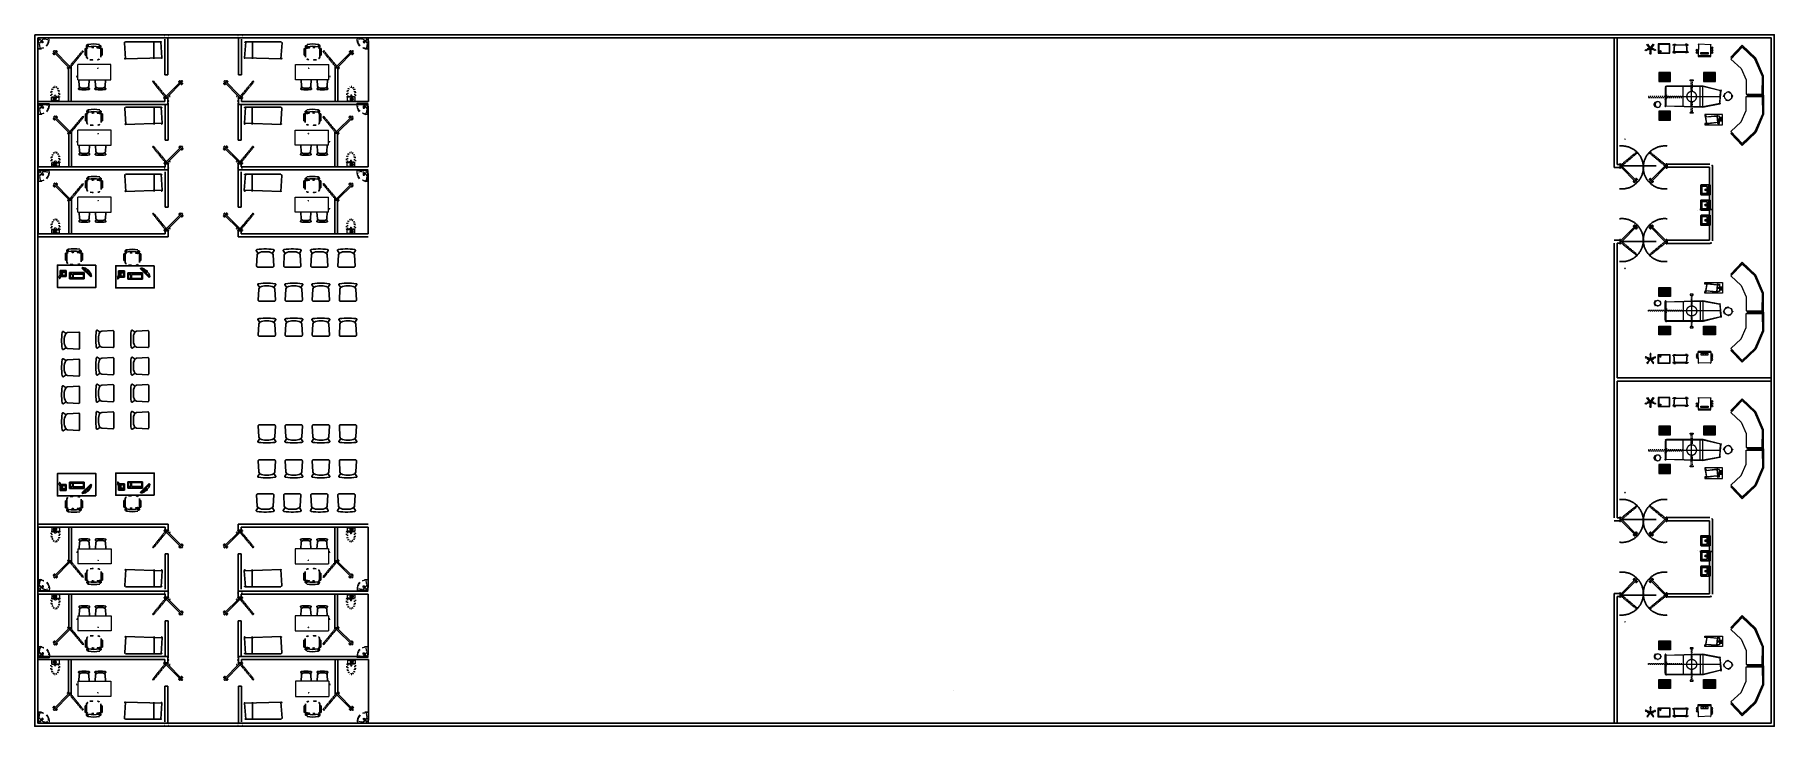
# Model space of a CAD drawing. Header units: inches. Extents: x -20102930481 to -19884906075, y 8171002997 to 8304837243.
# Drawn here: x -19884909529 to -19884906075, y 8171002997 to 8171004369 of the extents above; entities outside this region: 2.
import ezdxf

# ---------------------------------------------------------------- set-up
doc = ezdxf.new("R2010")
doc.units = ezdxf.units.IN
doc.header["$MEASUREMENT"] = 0
doc.linetypes.add('HIDDEN', pattern=[0.375, 0.25, -0.125])
doc.linetypes.add('HIDDEN5', pattern=[0.07, 0.04, -0.03])
for name, color, linetype in [('Layer1', 240, 'Continuous'), ('LOTES', 7, 'Continuous'), ('Mobiliario-Personas', 7, 'Continuous'), ('Piezas Sanitarias', 7, 'Continuous'), ('VISTAS', 6, 'Continuous'), ('wall', 140, 'Continuous')]:
    doc.layers.add(name, color=color, linetype=linetype)
doc.layers.add('MOB', color=7, linetype='Continuous', lineweight=9)
doc.layers.add('MOBILIARIO_MOVIL', color=2, linetype='Continuous', lineweight=20)

# ---------------------------------------------------------------- blocks, each defined once
blk = doc.blocks.new('OT 1')
for p, q in [((-0.37, -0.173), (-0.361, -0.195)), ((-0.348, -0.164), (-0.339, -0.186)), ((0.146, -0.012), (0.146, -0.036)), ((0.17, -0.036), (0.17, -0.012)), ((0.364, -0.036), (0.364, -0.012)), ((0.388, -0.012), (0.388, -0.036)), ((0.882, -0.164), (0.872, -0.186)), ((0.904, -0.173), (0.894, -0.195)), ((-0.311, -0.552), (-0.289, -0.543)), ((-0.301, -0.574), (-0.279, -0.565)), ((0.835, -0.574), (0.813, -0.565)), ((0.844, -0.552), (0.822, -0.543))]:
    blk.add_line(p, q)
for points in [[(0.002, -0.012), (-0.458, -0.211), (-0.287, -0.607), (-0.298, -0.612), (-0.474, -0.205), (0, 0), (0.534, 0), (1.008, -0.205), (0.832, -0.612), (0.821, -0.607), (0.992, -0.211), (0.531, -0.012)], [(0.526, -0.036), (0.96, -0.224), (0.784, -0.631), (0.434, -0.479), (0.099, -0.479), (-0.251, -0.631), (-0.427, -0.224), (0.007, -0.036)]]:
    blk.add_lwpolyline(points, close=True)
blk = doc.blocks.new('16160976')
for p, q in [((-0.4, -0.355), (-0.4, 0.355)), ((-0.3, -0.355), (-0.3, 0.355)), ((0, -0.355), (0, 0.355)), ((0.3, -0.355), (0.3, 0.355))]:
    blk.add_line(p, q)
for points in [[(0.95, 0.325), (0.95, -0.325, -0.414214), (0.9, -0.375), (-0.395, -0.375, -0.047533), (-0.405, -0.374), (-1.009, -0.258, -0.359601), (-1.05, -0.209), (-1.05, 0.209, -0.359601), (-1.009, 0.258), (-0.405, 0.374, -0.047533), (-0.395, 0.375), (0.9, 0.375, -0.414214)], [(0.93, 0.325), (0.93, -0.325, -0.414214), (0.9, -0.355), (-0.395, -0.355, -0.047533), (-0.401, -0.354), (-1.006, -0.238, -0.359601), (-1.03, -0.209), (-1.03, 0.209, -0.359601), (-1.006, 0.238), (-0.401, 0.354, -0.047533), (-0.395, 0.355), (0.9, 0.355, -0.414214)]]:
    blk.add_lwpolyline(points, format="xyb", close=True)
blk = doc.blocks.new('37830054')
at = {"linetype": 'HIDDEN5'}
blk.add_lwpolyline([(-0.61, 0.02), (-0.61, 0.05), (0.59, 0.05), (0.59, 0.02)], close=True, dxfattribs=at)
for points in [[(-0.01, 0.05), (-0.01, 0.18), (-0.02, 0.18), (-0.02, 0.13), (-0.03, 0.13), (-0.03, 0.11), (-0.01, 0.11), (0, 0.11), (0.01, 0.11), (0.01, 0.09), (0, 0.09), (0, 0.05)], [(-0.01, 0.02), (-0.01, -0.11), (-0.02, -0.11), (-0.02, -0.06), (-0.03, -0.06), (-0.03, -0.04), (-0.01, -0.04), (0, -0.04), (0.01, -0.04), (0.01, -0.02), (0, -0.02), (0, 0.02)]]:
    blk.add_lwpolyline(points, dxfattribs=at)
blk = doc.blocks.new('15621010')
at = {"linetype": 'HIDDEN5'}
for points in [[(0.02, 0.274), (0.02, 0.86), (0.075, 0.86), (0.075, 0.91), (0, 0.91), (-0.075, 0.91), (-0.075, 0.86), (-0.02, 0.86), (-0.02, 0.274)], [(-0.02, -0.274), (-0.02, -0.86), (-0.075, -0.86), (-0.075, -0.91), (0.075, -0.91), (0.075, -0.86), (0.02, -0.86), (0.02, -0.274)]]:
    blk.add_lwpolyline(points, dxfattribs=at)
blk.add_circle((0, 0), 0.275, dxfattribs=at)
blk = doc.blocks.new('36211405')
for p, q in [((0.007, 0.196), (0.117, 0.196)), ((0.027, 0.256), (0.047, 0.256)), ((0.027, 0.246), (0.047, 0.246)), ((0.117, 0.196), (0.117, 0.136))]:
    blk.add_line(p, q)
for points in [[(-0.133, -0.274), (-0.133, -0.304), (-0.183, -0.304), (-0.183, 0.296), (0.167, 0.296), (0.167, -0.304), (0.117, -0.304), (0.117, -0.274)], [(-0.133, 0.136), (-0.133, 0.196), (-0.023, 0.196)], [(-0.023, 0.146), (-0.023, 0.216)]]:
    blk.add_lwpolyline(points)
for points in [[(-0.103, 0.146, 0.414214), (-0.153, 0.096), (-0.153, -0.234, 0.414214), (-0.103, -0.284), (0.087, -0.284, 0.414214), (0.137, -0.234), (0.137, 0.096, 0.414214), (0.087, 0.146)], [(0.087, -0.264, 0.414214), (0.117, -0.234), (0.117, 0.096, 0.414214), (0.087, 0.126), (-0.103, 0.126, 0.414214), (-0.133, 0.096), (-0.133, -0.234, 0.414214), (-0.103, -0.264)]]:
    blk.add_lwpolyline(points, format="xyb", close=True)
blk.add_lwpolyline([(0.007, 0.146), (0.007, 0.216, 1), (-0.023, 0.216), (-0.043, 0.216), (-0.043, 0.276), (-0.023, 0.276), (-0.023, 0.246), (0.007, 0.246), (0.007, 0.276), (0.027, 0.276), (0.027, 0.216), (0.007, 0.216)], format="xyb")
blk.add_lwpolyline([(0.047, 0.286), (0.057, 0.286), (0.067, 0.286), (0.067, 0.206), (0.047, 0.206)], close=True)
blk = doc.blocks.new('31230244')
for p, q in [((0.025, -0.05), (0.375, -0.05)), ((0.025, -0.075), (0.375, -0.075)), ((0.025, -0.1), (0.375, -0.1)), ((0.025, -0.125), (0.375, -0.125)), ((0.025, -0.15), (0.375, -0.15)), ((0.025, -0.15), (0.375, -0.15)), ((0.025, -0.175), (0.375, -0.175)), ((0.025, -0.2), (0.375, -0.2)), ((0.025, -0.225), (0.375, -0.225)), ((0.025, -0.25), (0.375, -0.25))]:
    blk.add_line(p, q)
for points in [[(0, -0.3), (0, 0), (0.4, 0), (0.4, -0.3)], [(0.025, -0.275), (0.025, -0.025), (0.375, -0.025), (0.375, -0.275)]]:
    blk.add_lwpolyline(points, close=True)
blk = doc.blocks.new('10530109')
for p, q in [((-0.242, 0.243), (-0.217, 0.243)), ((-0.242, -0.257), (-0.217, -0.257))]:
    blk.add_line(p, q)
for points in [[(-0.267, 0.268), (-0.267, -0.282), (-0.242, -0.282), (-0.242, 0.268)], [(-0.167, 0.156), (-0.097, 0.156), (-0.097, 0.056), (-0.167, 0.056)], [(-0.167, 0.043), (-0.097, 0.043), (-0.097, -0.057), (-0.167, -0.057)], [(-0.167, -0.069), (-0.097, -0.069), (-0.097, -0.169), (-0.167, -0.169)]]:
    blk.add_lwpolyline(points, close=True)
blk.add_lwpolyline([(0.258, 0.248, 0.414214), (0.238, 0.268), (-0.217, 0.268), (-0.217, -0.282), (0.238, -0.282, 0.414214), (0.258, -0.262)], format="xyb", close=True)
for centre, radius in [((-0.097, 0.308), 0.04), ((-0.097, 0.308), 0.03), ((0.003, 0.308), 0.04), ((0.003, 0.308), 0.03), ((-0.097, -0.322), 0.04), ((-0.097, -0.322), 0.03), ((0.003, -0.322), 0.04), ((0.003, -0.322), 0.03), ((0.103, -0.322), 0.04), ((0.103, -0.322), 0.03)]:
    blk.add_circle(centre, radius)
blk = doc.blocks.new('39070055')
blk.add_line((0.153, 0), (-0.153, 0))
for points in [[(-0.024, -0.027), (-0.258, -0.109), (-0.27, -0.075), (-0.055, 0)], [(-0.033, 0.015), (-0.179, 0.215), (-0.15, 0.236), (-0.004, 0.036)], [(0.004, 0.036), (0.15, 0.236), (0.179, 0.215), (0.033, 0.015)], [(0.059, 0), (0.272, -0.068), (0.261, -0.102), (0.024, -0.027)], [(0.018, -0.031), (0.018, -0.279), (-0.018, -0.279), (-0.018, -0.031)]]:
    blk.add_lwpolyline(points)
blk.add_lwpolyline([(-0.171, 0, -2.414214), (-0.153, 0), (-0.153, 0.009), (0.153, 0.009), (0.153, 0, -2.414214), (0.171, 0)], format="xyb")
for centre, radius, start, end in [((-0.143, 0.197), 0.027, 167.86476, 264.24413), ((-0.143, 0.197), 0.027, 347.86476, 84.24413), ((0, 0), 0.036, 14.47751, 165.52249), ((0, 0), 0.018, 180, 0), ((0, 0), 0.018, 30, 150), ((0.143, 0.197), 0.027, 95.68364, 192.06301), ((0.143, 0.197), 0.027, 275.68364, 12.06301), ((-0.23, -0.08), 0.027, 61.05949, 157.43886), ((-0.23, -0.08), 0.027, 241.05949, 337.43886), ((0, 0), 0.036, 180, 0), ((0, -0.243), 0.027, 131.84183, 228.2212), ((0, -0.243), 0.027, 311.84183, 48.2212), ((0.232, -0.074), 0.027, 204.11859, 300.49796), ((0.232, -0.074), 0.027, 24.11859, 120.49796)]:
    blk.add_arc(centre, radius, start, end)
blk = doc.blocks.new('36210100')
for p, q in [((0.075, 0), (0.7, 0)), ((0.7, -0.025), (0.075, -0.025)), ((0.7, -0.375), (0.075, -0.375)), ((0.7, -0.4), (0.075, -0.4))]:
    blk.add_line(p, q)
for points in [[(0.05, -0.025), (0, -0.025), (0, 0), (0.0375, 0)], [(0.0375, -0.025), (0.0375, 0.025), (0.125, 0.025), (0.125, 0)], [(0.7375, -0.025), (0.7375, 0.025), (0.65, 0.025), (0.65, 0)], [(0.725, -0.025), (0.775, -0.025), (0.775, 0), (0.7375, 0)], [(0.05, -0.375), (0, -0.375), (0, -0.3875), (0, -0.4), (0.0375, -0.4)], [(0.0375, -0.375), (0.0375, -0.425), (0.125, -0.425), (0.125, -0.4)], [(0.7375, -0.375), (0.7375, -0.425), (0.65, -0.425), (0.65, -0.4)], [(0.725, -0.375), (0.775, -0.375), (0.775, -0.3875), (0.775, -0.4), (0.7375, -0.4)]]:
    blk.add_lwpolyline(points)
for points in [[(0.05, -0.4, 1), (0.075, -0.4), (0.075, 0, 1), (0.05, 0)], [(0.7, 0, -1), (0.725, 0), (0.725, -0.4, -1), (0.7, -0.4)]]:
    blk.add_lwpolyline(points, format="xyb", close=True)
blk = doc.blocks.new('10810022')
for points in [[(0.026, 0.196), (0.026, -0.204), (0.526, -0.204), (0.526, 0.196)], [(0.046, 0.176), (0.046, -0.184), (0.506, -0.184), (0.506, 0.176)]]:
    blk.add_lwpolyline(points, close=True)
for radius in [0.0328, 0.0155]:
    blk.add_circle((0.12, -0.124), radius)
blk = doc.blocks.new('31080102')
for points in [[(-0.149, 0.013), (-0.175, 0.013, 1), (-0.175, -0.013), (-0.149, -0.013)], [(0.013, 0.149), (0.013, 0.175, 1), (-0.013, 0.175), (-0.013, 0.149)], [(0.149, -0.013), (0.175, -0.013, 1), (0.175, 0.013), (0.149, 0.013)], [(-0.013, -0.149), (-0.013, -0.175, 1), (0.013, -0.175), (0.013, -0.149)]]:
    blk.add_lwpolyline(points, format="xyb")
blk.add_circle((0, 0), 0.15)
for start, end in [(94.41173, 175.58827), (4.41173, 85.58827), (184.41173, 265.58827), (274.41173, 355.58827)]:
    blk.add_arc((0, 0), 0.162, start, end)
blk = doc.blocks.new('31080052')
for p, q in [((-0.087, 0.152), (-0.087, 0.122)), ((-0.075, 0.158), (-0.075, 0.13)), ((-0.013, 0.175), (-0.013, 0.149)), ((0.012, 0.149), (0.012, 0.175)), ((0.075, 0.158), (0.075, 0.13)), ((0.088, 0.152), (0.088, 0.122))]:
    blk.add_line(p, q)
for points in [[(-0.149, 0.012), (-0.163, 0.012, 1), (-0.163, -0.013), (-0.149, -0.013)], [(0.149, 0.012), (0.163, 0.012, -1), (0.163, -0.013), (0.149, -0.013)], [(-0.013, -0.149), (-0.013, -0.163, 1), (0.012, -0.163), (0.012, -0.149)]]:
    blk.add_lwpolyline(points, format="xyb")
blk.add_lwpolyline([(0.124, 0.124), (0.141, 0.141, 0.414214), (-0.141, 0.141), (-0.124, 0.124, -0.414214)], format="xyb", close=True)
blk.add_circle((0, 0), 0.15)
blk = doc.blocks.new('Clinico')
at = {"layer": 'Piezas Sanitarias'}
for p, q in [((0, -0.25), (0, 0.25)), ((0, 0.225), (0.038, 0.225)), ((0.005, 0.255), (0.453, 0.251)), ((0.057, 0.229), (0.041, 0.246)), ((0.453, 0.246), (0.041, 0.246)), ((0.042, 0.223), (0.058, 0.226)), ((0.043, 0.22), (0.043, -0.221)), ((0.059, 0.222), (0.059, -0.222)), ((0.153, -0.116), (0.153, 0.167)), ((0.168, 0.182), (0.397, 0.182)), ((0.417, 0.162), (0.417, -0.164)), ((0.038, -0.225), (0.001, -0.225)), ((0.005, -0.255), (0.453, -0.251)), ((0.057, -0.229), (0.041, -0.246)), ((0.041, -0.246), (0.453, -0.246)), ((0.042, -0.224), (0.058, -0.226)), ((0.092, -0.214), (0.064, -0.174)), ((0.065, -0.16), (0.085, -0.144)), ((0.1, -0.146), (0.105, -0.154)), ((0.125, -0.199), (0.106, -0.216)), ((0.11, -0.154), (0.152, -0.12)), ((0.117, -0.172), (0.127, -0.186)), ((0.118, -0.167), (0.145, -0.144)), ((0.153, -0.148), (0.153, -0.116)), ((0.153, -0.169), (0.153, -0.148)), ((0.397, -0.184), (0.168, -0.184))]:
    blk.add_line(p, q, dxfattribs=at)
for centre, radius in [((0.1, 0.051), 0.016), ((0.1, 0), 0.016), ((0.224, 0), 0.0324), ((0.224, 0), 0.0219), ((0.1, -0.051), 0.016)]:
    blk.add_circle(centre, radius, dxfattribs=at)
for centre, radius, start, end in [((0.005, 0.25), 0.00499, 89.38028, 180), ((0.038, 0.22), 0.00499, 0, 90), ((0.049, 0.222), 0.00997, 0, 42.2263), ((0.168, 0.167), 0.015, 90, 180), ((0.397, 0.162), 0.0199, 0, 90), ((0.453, 0.241), 0.00997, 2.65707, 89.38028), ((0.453, 0.24), 0.00598, 2.65448, 90), ((-4.736, 0), 5.2, 357.35447, 2.65448), ((-4.736, 0), 5.204, 357.34639, 2.65707), ((0.005, -0.25), 0.00499, 180, 270.62041), ((0.038, -0.221), 0.00499, 270, 0), ((0.049, -0.222), 0.00997, 317.7737, 0), ((0.072, -0.168), 0.00997, 129.48775, 215.02317), ((0.091, -0.152), 0.00997, 34.5957, 129.48775), ((0.1, -0.208), 0.00997, 215.02317, 310.57302), ((0.108, -0.151), 0.00399, 214.5957, 310.07483), ((0.121, -0.17), 0.00399, 130.0289, 214.5957), ((0.119, -0.192), 0.00997, 310.57302, 34.5957), ((0.148, -0.148), 0.00499, 0, 130.0289), ((0.148, -0.116), 0.00499, 310.07483, 0), ((0.168, -0.169), 0.015, 180, 270), ((0.397, -0.164), 0.0199, 270, 0), ((0.453, -0.24), 0.00598, 270, 357.35447), ((0.453, -0.241), 0.00997, 270.62041, 357.34639)]:
    blk.add_arc(centre, radius, start, end, dxfattribs=at)
blk = doc.blocks.new('P Chair')
for p, q in [((-259, 349), (-259, 141)), ((-218, 349), (-259, 349)), ((-218, 142), (-218, 349)), ((-218, 89), (-218, 163)), ((259, 350), (218, 350)), ((218, 350), (218, 142)), ((218, 87), (218, 162)), ((259, 142), (259, 350))]:
    blk.add_line(p, q)
at = {"linetype": 'Continuous'}
for p, q in [((-218, 141), (-259, 141)), ((259, 142), (218, 142))]:
    blk.add_line(p, q, dxfattribs=at)
for centre, radius, start, end in [((-163, 416), 55.3, 99.8988, 279.7522), ((-111, 115), 111, 193.2566, 265.9234), ((-166, 436), 35.2, 94.9128, 274.9128), ((0, -348), 836, 78.0899, 101.9101), ((-4, -349), 766, 78.0112, 101.9888), ((18, -535), 913, 91.1567, 100.8714), ((0, 1666), 1666, 265.9234, 274.0766), ((-18, -535), 913, 79.1286, 88.8433), ((111, 115), 111, 274.0766, 345.8334), ((163, 416), 55.3, 260.2478, 80.1012), ((159, 437), 36.2, 265.0872, 70.3213)]:
    blk.add_arc(centre, radius, start, end, dxfattribs=at)
for centre, start, end in [((-181, 309), 90.7226, 132.8382), ((180, 309), 47.1618, 87.5717)]:
    blk.add_arc(centre, 54.9, start, end)
blk = doc.blocks.new('Basin 2')
at = {"lineweight": 13}
for p, q in [((0, -410), (0, 0)), ((0, 0), (410, 0)), ((41, -231), (65, -368)), ((231, -41), (368, -65))]:
    blk.add_line(p, q, dxfattribs=at)
at = {"lineweight": 5}
for p, q in [((0, 0), (0, -200)), ((48, -48), (86, -86)), ((85, -50), (51, -83)), ((120, -120), (59, -181)), ((67, -67), (85, -50)), ((120, -120), (181, -59)), ((193, -125), (129, -189)), ((129, -129), (188, -188)), ((159, -159), (193, -125))]:
    blk.add_line(p, q, dxfattribs=at)
for centre, radius in [((67, -67), 15), ((159, -159), 30)]:
    blk.add_circle(centre, radius, dxfattribs=at)
at = {"lineweight": 13}
blk.add_circle((159, -159), 25, dxfattribs=at)
for centre, radius, start, end in [((76, -76), 343, 257.1863, 315), ((107, -227), 66.8, 135.92752, 197.18982), ((356, -355), 345, 116.939, 154.30927), ((120, -332), 66.4, 213.4508, 283.3991), ((62, -62), 343, 281.99819, 315), ((227, -107), 66.8, 72.81018, 134.07248), ((76, -76), 343, 315, 12.8137), ((332, -120), 66.4, 346.6009, 56.5492)]:
    blk.add_arc(centre, radius, start, end, dxfattribs=at)
at = {"lineweight": 5}
blk.add_arc((62, -62), 343, 315, 348.00181, dxfattribs=at)
blk = doc.blocks.new('commode')
at = {"lineweight": 18}
for p, q in [((0.354, 0.441), (0.009, 0.441)), ((0.023, 0.58), (0.023, 0.441)), ((0.023, 0.58), (0.338, 0.58)), ((0.309, 0.422), (0.054, 0.422)), ((0.338, 0.58), (0.338, 0.441))]:
    blk.add_line(p, q, dxfattribs=at)
for p, q in [((0.236, 0.522), (0.275, 0.522)), ((0.236, 0.504), (0.275, 0.504))]:
    blk.add_line(p, q)
for radius in [0.046, 0.0305]:
    blk.add_circle((0.19, 0.513), radius)
for centre, radius, start, end in [((0.624, 0.337), 0.624, 170.41844, 180), ((0.624, 0.337), 0.624, 180, 192.57335), ((0.405, 0.288), 0.4, 192.57335, 208.30076), ((0.535, 0.293), 0.499, 167.42665, 180), ((0.535, 0.293), 0.499, 180, 192.57335), ((0.36, 0.332), 0.32, 163.59544, 167.42665), ((0.36, 0.254), 0.32, 192.57335, 208.30076), ((0.267, 0.214), 0.243, 208.30076, 232.43058), ((0.25, 0.195), 0.195, 208.30076, 232.43058), ((0.181, 0.102), 0.102, 232.43058, 270), ((0.181, 0.105), 0.082, 232.43058, 270), ((0.277, 0.417), 0.134, 177.71327, 180), ((0.277, 0.417), 0.134, 180, 192.53987), ((0.23, 0.407), 0.0855, 192.53987, 208.23495), ((0.2, 0.391), 0.052, 208.23495, 232.35431), ((0.182, 0.367), 0.0218, 232.35431, 270), ((0.181, 0.105), 0.082, 270, 307.56942), ((0.181, 0.102), 0.102, 270, 307.56942), ((0.182, 0.367), 0.0218, 270, 307.64569), ((0.164, 0.391), 0.052, 307.64569, 331.76505), ((0.134, 0.407), 0.0855, 331.76505, 347.46013), ((0.087, 0.417), 0.134, 347.46013, 0), ((0.087, 0.417), 0.134, 360, 2.28673), ((0.113, 0.195), 0.195, 307.56942, 331.69924), ((0.096, 0.214), 0.243, 307.56942, 331.69924), ((0.003, 0.254), 0.32, 331.69924, 347.42665), ((0.003, 0.332), 0.32, 12.57335, 16.40456), ((-0.042, 0.288), 0.4, 331.69924, 347.42665), ((-0.172, 0.293), 0.499, 0, 12.57335), ((-0.172, 0.293), 0.499, 347.42665, 0), ((-0.261, 0.337), 0.624, 347.42665, 0), ((-0.261, 0.337), 0.624, 0, 9.58156)]:
    blk.add_arc(centre, radius, start, end, dxfattribs=at)
blk.add_arc((0.268, 0.513), 0.0107, 307.48803, 55.39402)
blk = doc.blocks.new('RECTANG')
for p, q in [((1, 1), (0, 1)), ((0, 1), (0, 0)), ((0, 0), (1, 0)), ((1, 0), (1, 1))]:
    blk.add_line(p, q)
blk = doc.blocks.new('KEYBOARD', base_point=(60, 294))
for p, xscale, yscale, zscale in [((60, 294), 19, 8, 19), ((61, 295), 13, 5, 13), ((75, 295), 3, 5, 3)]:
    blk.add_blockref('RECTANG', p, dxfattribs=dict(xscale=xscale, yscale=yscale, zscale=zscale))
blk = doc.blocks.new('PHONE')
for p, q in [((6.284, 4.354), (6.269, 4.349)), ((6.284, 4.344), (6.269, 4.339)), ((6.284, 4.334), (6.269, 4.329)), ((6.284, 4.324), (6.269, 4.319)), ((6.289, 4.364), (6.274, 4.359)), ((6.289, 4.313), (6.274, 4.308)), ((6.294, 4.374), (6.279, 4.369)), ((6.294, 4.303), (6.279, 4.298)), ((6.3, 4.385), (6.284, 4.379)), ((6.305, 4.395), (6.289, 4.39)), ((6.306, 4.296), (6.291, 4.291)), ((6.31, 4.405), (6.294, 4.4)), ((6.32, 4.308), (6.305, 4.303)), ((6.325, 4.319), (6.31, 4.313)), ((6.33, 4.329), (6.315, 4.324)), ((6.335, 4.339), (6.32, 4.334)), ((6.339, 4.373), (6.33, 4.344)), ((6.336, 4.525), (6.336, 4.398)), ((6.36, 4.398), (6.36, 4.525)), ((6.422, 4.482), (6.422, 4.482)), ((6.422, 4.458), (6.422, 4.458)), ((6.422, 4.434), (6.422, 4.434)), ((6.422, 4.41), (6.422, 4.41)), ((6.446, 4.482), (6.446, 4.482)), ((6.446, 4.458), (6.446, 4.458)), ((6.446, 4.434), (6.446, 4.434)), ((6.446, 4.41), (6.446, 4.41)), ((6.47, 4.482), (6.47, 4.482)), ((6.47, 4.458), (6.47, 4.458)), ((6.47, 4.434), (6.47, 4.434)), ((6.47, 4.41), (6.47, 4.41))]:
    blk.add_line(p, q)
for centre, start, end in [((6.348, 4.525), 296.56505, 243.43495), ((6.348, 4.398), 116.56505, 63.43495)]:
    blk.add_arc(centre, 0.0266, start, end)
for p, xscale, yscale, zscale in [((6.312, 4.359), 0.2084141715587442, 0.205843458505834, 0.2084141715587442), ((6.398, 4.39), 0.09524999999999999, 0.111125, 0.09524999999999999), ((6.418, 4.529), 0.05159374999999999, 0.01190625, 0.05159374999999999)]:
    blk.add_blockref('RECTANG', p, dxfattribs=dict(xscale=xscale, yscale=yscale, zscale=zscale))
blk = doc.blocks.new('Waiting room chair')
at = {"layer": 'LOTES', "color": 7, "linetype": 'Continuous'}
for p, q in [((13, 480), (20, 483)), ((20, 483), (28, 485)), ((28, 485), (83, 492)), ((83, 492), (150, 498)), ((150, 498), (215, 500)), ((285, 500), (215, 500)), ((350, 498), (285, 500)), ((417, 492), (350, 498)), ((472, 485), (417, 492)), ((480, 483), (472, 485)), ((487, 480), (480, 483)), ((0, 464), (2, 471)), ((0, 464), (1, 458)), ((54, 378), (1, 458)), ((2, 471), (7, 477)), ((7, 477), (13, 480)), ((29, 336), (12, 25)), ((12, 25), (14, 15)), ((14, 15), (20, 7)), ((20, 7), (29, 2)), ((39, 362), (29, 336)), ((29, 2), (40, 0)), ((61, 386), (39, 362)), ((40, 0), (460, 0)), ((101, 405), (61, 386)), ((145, 419), (101, 405)), ((189, 425), (145, 419)), ((189, 425), (311, 425)), ((311, 425), (355, 419)), ((355, 419), (399, 405)), ((399, 405), (439, 386)), ((439, 386), (461, 362)), ((446, 378), (499, 458)), ((471, 2), (460, 0)), ((461, 362), (471, 336)), ((471, 336), (488, 25)), ((480, 7), (471, 2)), ((486, 15), (480, 7)), ((488, 25), (486, 15)), ((493, 477), (487, 480)), ((498, 471), (493, 477)), ((500, 464), (498, 471)), ((500, 464), (499, 458))]:
    blk.add_line(p, q, dxfattribs=at)
blk.add_lwpolyline([(12, 25), (14, 15), (20, 7), (29, 2), (40, 0), (460, 0), (471, 2), (480, 7), (486, 15), (488, 25), (471, 336), (461, 362), (446, 378), (499, 458), (500, 464), (498, 471), (493, 477), (487, 480), (480, 483), (472, 485), (417, 492), (350, 498), (285, 500), (215, 500), (150, 498), (83, 492), (28, 485), (20, 483), (13, 480), (7, 477), (2, 471), (0, 464), (1, 458), (54, 378), (39, 362), (29, 336)], close=True, dxfattribs=at)

msp = doc.modelspace()

# ---------------------------------------------------------------- linework, layer by layer
for p, q in [((-19884909292.92527, 8171004355.568997), (-19884909292.92527, 8171004321.575437)), ((-19884909096.951, 8171004355.568997), (-19884909096.951, 8171004321.575437)), ((-19884909292.349701, 8171004225.730185), (-19884909292.349701, 8171004191.736624)), ((-19884909097.526569, 8171004225.730185), (-19884909097.526569, 8171004191.736624)), ((-19884909292.316971, 8171004092.694064), (-19884909292.316971, 8171004058.700503)), ((-19884909097.559311, 8171004092.694064), (-19884909097.559311, 8171004058.700503)), ((-19884909292.316971, 8171003274.249301), (-19884909292.316971, 8171003308.242862)), ((-19884909097.559311, 8171003274.249301), (-19884909097.559311, 8171003308.242862)), ((-19884909292.349701, 8171003141.213181), (-19884909292.349701, 8171003175.206741)), ((-19884909097.526569, 8171003141.213181), (-19884909097.526569, 8171003175.206741)), ((-19884909292.92527, 8171003011.374368), (-19884909292.92527, 8171003045.367929)), ((-19884909096.951, 8171003011.374368), (-19884909096.951, 8171003045.367929))]:
    msp.add_line(p, q)
for points in [[(-20102930481.32365, 8304837242.54488), (-20102930349.32365, 8304837242.54488), (-20102930349.32365, 8304836642.54488), (-20102930481.32365, 8304836642.54488)], [(-20048639533.486549, 8282120225.001389), (-20048639413.486549, 8282120225.001389), (-20048639413.486549, 8282120261.001389), (-20048639533.486549, 8282120261.001389)], [(-19884909529.447071, 8171004369.445784), (-19884906075.077492, 8171004369.445784), (-19884906075.077492, 8171002997.497581), (-19884909529.447071, 8171002997.497581)], [(-19884909523.447071, 8171004363.445784), (-19884906081.077492, 8171004363.445784), (-19884906081.077492, 8171003003.497581), (-19884909523.447071, 8171003003.497581)], [(-19884909408.174, 8171003912.375353), (-19884909408.174, 8171003868.319654), (-19884909484.480709, 8171003868.319654), (-19884909484.480709, 8171003912.375353)], [(-19884909292.33519, 8171003911.341057), (-19884909292.33519, 8171003867.285358), (-19884909368.641911, 8171003867.285358), (-19884909368.641911, 8171003911.341057)], [(-19884909408.174, 8171003454.568012), (-19884909408.174, 8171003498.623711), (-19884909484.480709, 8171003498.623711), (-19884909484.480709, 8171003454.568012)], [(-19884909292.33519, 8171003455.602308), (-19884909292.33519, 8171003499.658007), (-19884909368.641911, 8171003499.658007), (-19884909368.641911, 8171003455.602308)]]:
    msp.add_lwpolyline(points, close=True)
at = {"layer": 'Layer1'}
for p, q in [((-19884909523.447071, 8171004363.445784), (-19884909163.447071, 8171004363.445784)), ((-19884909523.182129, 8171004237.445784), (-19884909523.182129, 8171004357.445784)), ((-19884909163.983749, 8171004363.445784), (-19884909283.983749, 8171004363.445784)), ((-19884908866.429199, 8171004363.445784), (-19884909226.429199, 8171004363.445784)), ((-19884908866.694149, 8171004237.445784), (-19884908866.694149, 8171004357.445784)), ((-19884906290.404991, 8171004246.217492), (-19884906290.404991, 8171004265.217492)), ((-19884909522.60656, 8171004107.606971), (-19884909522.60656, 8171004227.606971)), ((-19884908867.269711, 8171004107.606971), (-19884908867.269711, 8171004227.606971)), ((-19884906181.66198, 8171004246.87448), (-19884906290.404991, 8171004246.217492)), ((-19884906290.404991, 8171004246.217492), (-19884906290.404991, 8171004227.217492)), ((-19884909522.57383, 8171003974.57085), (-19884909522.57383, 8171004094.57085)), ((-19884908867.302448, 8171003974.57085), (-19884908867.302448, 8171004094.57085)), ((-19884906380.88044, 8171004109.163121), (-19884906309.561161, 8171004109.163121)), ((-19884906380.88044, 8171003959.163121), (-19884906309.561161, 8171003959.163121)), ((-19884906290.404991, 8171003822.10875), (-19884906290.404991, 8171003841.10875)), ((-19884906181.66198, 8171003821.451762), (-19884906290.404991, 8171003822.10875)), ((-19884906290.404991, 8171003822.10875), (-19884906290.404991, 8171003803.10875)), ((-19884906290.404991, 8171003544.834615), (-19884906290.404991, 8171003563.834615)), ((-19884906181.66198, 8171003545.491603), (-19884906290.404991, 8171003544.834615)), ((-19884906290.404991, 8171003544.834615), (-19884906290.404991, 8171003525.834615)), ((-19884909522.57383, 8171003392.372515), (-19884909522.57383, 8171003272.372515)), ((-19884908867.302448, 8171003392.372515), (-19884908867.302448, 8171003272.372515)), ((-19884906380.88044, 8171003407.780244), (-19884906309.561161, 8171003407.780244)), ((-19884909522.60656, 8171003259.336394), (-19884909522.60656, 8171003139.336394)), ((-19884908867.269711, 8171003259.336394), (-19884908867.269711, 8171003139.336394)), ((-19884906380.88044, 8171003257.780244), (-19884906309.561161, 8171003257.780244)), ((-19884909523.182129, 8171003129.497581), (-19884909523.182129, 8171003009.497581)), ((-19884908866.694149, 8171003129.497581), (-19884908866.694149, 8171003009.497581)), ((-19884906290.404991, 8171003120.725873), (-19884906290.404991, 8171003139.725873)), ((-19884906181.66198, 8171003120.068885), (-19884906290.404991, 8171003120.725873)), ((-19884906290.404991, 8171003120.725873), (-19884906290.404991, 8171003101.725873)), ((-19884907704.843529, 8171003068.888063), (-19884907704.843529, 8171003068.888063)), ((-19884909523.447071, 8171003003.497581), (-19884909163.447071, 8171003003.497581)), ((-19884909163.983749, 8171003003.497581), (-19884909283.983749, 8171003003.497581)), ((-19884908866.429199, 8171003003.497581), (-19884909226.429199, 8171003003.497581))]:
    msp.add_line(p, q, dxfattribs=at)
at = {"layer": 'LOTES', "color": 7, "linetype": 'Continuous'}
for p, q in [((-19884909442.429619, 8171004261.873302), (-19884909442.374969, 8171004262.108763)), ((-19884909442.429619, 8171004261.873302), (-19884909442.346371, 8171004261.570148)), ((-19884909440.113209, 8171004265.576611), (-19884909442.374969, 8171004262.108763)), ((-19884909442.346371, 8171004261.570148), (-19884909442.117809, 8171004261.33057)), ((-19884909442.117809, 8171004261.33057), (-19884909441.85981, 8171004261.177101)), ((-19884909441.179508, 8171004267.359497), (-19884909441.887562, 8171004280.21846)), ((-19884909441.85981, 8171004261.177101), (-19884909441.57222, 8171004261.06673)), ((-19884909441.57222, 8171004261.06673), (-19884909441.236858, 8171004260.973387)), ((-19884909441.236858, 8171004260.973387), (-19884909438.883438, 8171004260.677002)), ((-19884909440.755341, 8171004266.252546), (-19884909441.179508, 8171004267.359497)), ((-19884909439.79063, 8171004265.236919), (-19884909440.755341, 8171004266.252546)), ((-19884909438.097679, 8171004264.384851), (-19884909439.79063, 8171004265.236919)), ((-19884909438.883438, 8171004260.677002), (-19884909435.993179, 8171004260.427711)), ((-19884909436.21233, 8171004263.784094), (-19884909438.097679, 8171004264.384851)), ((-19884909434.326469, 8171004263.535055), (-19884909436.21233, 8171004263.784094)), ((-19884909435.993179, 8171004260.427711), (-19884909433.19038, 8171004260.322384)), ((-19884909429.0495, 8171004263.535055), (-19884909434.326469, 8171004263.535055)), ((-19884909433.19038, 8171004260.322384), (-19884909430.185421, 8171004260.322384)), ((-19884909427.382622, 8171004260.427711), (-19884909430.185421, 8171004260.322384)), ((-19884909429.0495, 8171004263.535055), (-19884909427.163639, 8171004263.784094)), ((-19884909424.492691, 8171004260.677002), (-19884909427.382622, 8171004260.427711)), ((-19884909427.163639, 8171004263.784094), (-19884909425.278118, 8171004264.384851)), ((-19884909425.278118, 8171004264.384851), (-19884909423.585339, 8171004265.236919)), ((-19884909422.138939, 8171004260.973387), (-19884909424.492691, 8171004260.677002)), ((-19884909423.585339, 8171004265.236919), (-19884909422.620621, 8171004266.252546)), ((-19884909423.262589, 8171004265.576611), (-19884909421.000999, 8171004262.108763)), ((-19884909422.620621, 8171004266.252546), (-19884909422.196289, 8171004267.359497)), ((-19884909422.196289, 8171004267.359497), (-19884909421.488571, 8171004280.21846)), ((-19884909421.803921, 8171004261.06673), (-19884909422.138939, 8171004260.973387)), ((-19884909421.516159, 8171004261.177101), (-19884909421.803921, 8171004261.06673)), ((-19884909421.257992, 8171004261.33057), (-19884909421.516159, 8171004261.177101)), ((-19884909421.02977, 8171004261.570148), (-19884909421.257992, 8171004261.33057)), ((-19884909420.94635, 8171004261.873302), (-19884909421.02977, 8171004261.570148)), ((-19884909420.94635, 8171004261.873302), (-19884909421.000999, 8171004262.108763)), ((-19884909410.099091, 8171004261.873302), (-19884909410.044418, 8171004262.108763)), ((-19884909410.099091, 8171004261.873302), (-19884909410.015671, 8171004261.570148)), ((-19884909407.782669, 8171004265.576611), (-19884909410.044418, 8171004262.108763)), ((-19884909410.015671, 8171004261.570148), (-19884909409.78727, 8171004261.33057)), ((-19884909409.78727, 8171004261.33057), (-19884909409.529099, 8171004261.177101)), ((-19884909408.848961, 8171004267.359497), (-19884909409.556862, 8171004280.21846)), ((-19884909409.529099, 8171004261.177101), (-19884909409.241508, 8171004261.06673)), ((-19884909409.241508, 8171004261.06673), (-19884909408.906311, 8171004260.973387)), ((-19884909408.906311, 8171004260.973387), (-19884909406.552738, 8171004260.677002)), ((-19884909408.424629, 8171004266.252546), (-19884909408.848961, 8171004267.359497)), ((-19884909407.45993, 8171004265.236919), (-19884909408.424629, 8171004266.252546)), ((-19884909405.767151, 8171004264.384851), (-19884909407.45993, 8171004265.236919)), ((-19884909406.552738, 8171004260.677002), (-19884909403.662651, 8171004260.427711)), ((-19884909403.881618, 8171004263.784094), (-19884909405.767151, 8171004264.384851)), ((-19884909401.995762, 8171004263.535055), (-19884909403.881618, 8171004263.784094)), ((-19884909403.662651, 8171004260.427711), (-19884909400.85984, 8171004260.322384)), ((-19884909396.718788, 8171004263.535055), (-19884909401.995762, 8171004263.535055)), ((-19884909400.85984, 8171004260.322384), (-19884909397.854881, 8171004260.322384)), ((-19884909395.052071, 8171004260.427711), (-19884909397.854881, 8171004260.322384)), ((-19884909396.718788, 8171004263.535055), (-19884909394.832939, 8171004263.784094)), ((-19884909392.16198, 8171004260.677002), (-19884909395.052071, 8171004260.427711)), ((-19884909394.832939, 8171004263.784094), (-19884909392.947571, 8171004264.384851)), ((-19884909392.947571, 8171004264.384851), (-19884909391.254799, 8171004265.236919)), ((-19884909389.808411, 8171004260.973387), (-19884909392.16198, 8171004260.677002)), ((-19884909391.254799, 8171004265.236919), (-19884909390.290089, 8171004266.252546)), ((-19884909390.932049, 8171004265.576611), (-19884909388.6703, 8171004262.108763)), ((-19884909390.290089, 8171004266.252546), (-19884909389.865761, 8171004267.359497)), ((-19884909389.865761, 8171004267.359497), (-19884909389.15786, 8171004280.21846)), ((-19884909389.473209, 8171004261.06673), (-19884909389.808411, 8171004260.973387)), ((-19884909389.185619, 8171004261.177101), (-19884909389.473209, 8171004261.06673)), ((-19884909388.927448, 8171004261.33057), (-19884909389.185619, 8171004261.177101)), ((-19884909388.699051, 8171004261.570148), (-19884909388.927448, 8171004261.33057)), ((-19884909388.615799, 8171004261.873302), (-19884909388.699051, 8171004261.570148)), ((-19884909388.615799, 8171004261.873302), (-19884909388.6703, 8171004262.108763)), ((-19884909001.260471, 8171004261.873302), (-19884909001.205971, 8171004262.108763)), ((-19884909001.260471, 8171004261.873302), (-19884909001.177219, 8171004261.570148)), ((-19884908998.944229, 8171004265.576611), (-19884909001.205971, 8171004262.108763)), ((-19884909001.177219, 8171004261.570148), (-19884909000.94883, 8171004261.33057)), ((-19884909000.94883, 8171004261.33057), (-19884909000.690651, 8171004261.177101)), ((-19884909000.010521, 8171004267.359497), (-19884909000.71841, 8171004280.21846)), ((-19884909000.690651, 8171004261.177101), (-19884909000.403061, 8171004261.06673)), ((-19884909000.403061, 8171004261.06673), (-19884909000.067871, 8171004260.973387)), ((-19884909000.067871, 8171004260.973387), (-19884908997.714291, 8171004260.677002)), ((-19884908999.586189, 8171004266.252546), (-19884909000.010521, 8171004267.359497)), ((-19884908998.621479, 8171004265.236919), (-19884908999.586189, 8171004266.252546)), ((-19884908996.928699, 8171004264.384851), (-19884908998.621479, 8171004265.236919)), ((-19884908997.714291, 8171004260.677002), (-19884908994.8242, 8171004260.427711)), ((-19884908995.043339, 8171004263.784094), (-19884908996.928699, 8171004264.384851)), ((-19884908993.157478, 8171004263.535055), (-19884908995.043339, 8171004263.784094)), ((-19884908994.8242, 8171004260.427711), (-19884908992.0214, 8171004260.322384)), ((-19884908993.157478, 8171004263.535055), (-19884908987.880508, 8171004263.535055)), ((-19884908989.01643, 8171004260.322384), (-19884908992.0214, 8171004260.322384)), ((-19884908986.213631, 8171004260.427711), (-19884908989.01643, 8171004260.322384)), ((-19884908987.880508, 8171004263.535055), (-19884908985.994659, 8171004263.784094)), ((-19884908983.32354, 8171004260.677002), (-19884908986.213631, 8171004260.427711)), ((-19884908985.994659, 8171004263.784094), (-19884908984.109131, 8171004264.384851)), ((-19884908984.109131, 8171004264.384851), (-19884908982.416351, 8171004265.236919)), ((-19884908980.969959, 8171004260.973387), (-19884908983.32354, 8171004260.677002)), ((-19884908982.416351, 8171004265.236919), (-19884908981.451641, 8171004266.252546)), ((-19884908982.093601, 8171004265.576611), (-19884908979.831848, 8171004262.108763)), ((-19884908981.451641, 8171004266.252546), (-19884908981.027309, 8171004267.359497)), ((-19884908981.027309, 8171004267.359497), (-19884908980.31942, 8171004280.21846)), ((-19884908980.634762, 8171004261.06673), (-19884908980.969959, 8171004260.973387)), ((-19884908980.347172, 8171004261.177101), (-19884908980.634762, 8171004261.06673)), ((-19884908980.089001, 8171004261.33057), (-19884908980.347172, 8171004261.177101)), ((-19884908979.860611, 8171004261.570148), (-19884908980.089001, 8171004261.33057)), ((-19884908979.777191, 8171004261.873302), (-19884908979.860611, 8171004261.570148)), ((-19884908979.777191, 8171004261.873302), (-19884908979.831848, 8171004262.108763)), ((-19884908968.929932, 8171004261.873302), (-19884908968.875271, 8171004262.108763)), ((-19884908968.929932, 8171004261.873302), (-19884908968.846512, 8171004261.570148)), ((-19884908966.613682, 8171004265.576611), (-19884908968.875271, 8171004262.108763)), ((-19884908968.846512, 8171004261.570148), (-19884908968.618279, 8171004261.33057)), ((-19884908968.618279, 8171004261.33057), (-19884908968.360119, 8171004261.177101)), ((-19884908967.679981, 8171004267.359497), (-19884908968.387699, 8171004280.21846)), ((-19884908968.360119, 8171004261.177101), (-19884908968.07235, 8171004261.06673)), ((-19884908968.07235, 8171004261.06673), (-19884908967.737331, 8171004260.973387)), ((-19884908967.737331, 8171004260.973387), (-19884908965.383579, 8171004260.677002)), ((-19884908967.25565, 8171004266.252546), (-19884908967.679981, 8171004267.359497)), ((-19884908966.290939, 8171004265.236919), (-19884908967.25565, 8171004266.252546)), ((-19884908964.59816, 8171004264.384851), (-19884908966.290939, 8171004265.236919)), ((-19884908965.383579, 8171004260.677002), (-19884908962.49366, 8171004260.427711)), ((-19884908962.712639, 8171004263.784094), (-19884908964.59816, 8171004264.384851)), ((-19884908960.826778, 8171004263.535055), (-19884908962.712639, 8171004263.784094)), ((-19884908962.49366, 8171004260.427711), (-19884908959.690849, 8171004260.322384)), ((-19884908960.826778, 8171004263.535055), (-19884908955.549801, 8171004263.535055)), ((-19884908956.68589, 8171004260.322384), (-19884908959.690849, 8171004260.322384)), ((-19884908953.883091, 8171004260.427711), (-19884908956.68589, 8171004260.322384)), ((-19884908955.549801, 8171004263.535055), (-19884908953.66394, 8171004263.784094)), ((-19884908950.992828, 8171004260.677002), (-19884908953.883091, 8171004260.427711)), ((-19884908953.66394, 8171004263.784094), (-19884908951.778591, 8171004264.384851)), ((-19884908951.778591, 8171004264.384851), (-19884908950.08564, 8171004265.236919)), ((-19884908948.63942, 8171004260.973387), (-19884908950.992828, 8171004260.677002)), ((-19884908950.08564, 8171004265.236919), (-19884908949.12093, 8171004266.252546)), ((-19884908949.763069, 8171004265.576611), (-19884908947.501308, 8171004262.108763)), ((-19884908949.12093, 8171004266.252546), (-19884908948.69677, 8171004267.359497)), ((-19884908948.69677, 8171004267.359497), (-19884908947.988708, 8171004280.21846)), ((-19884908948.304062, 8171004261.06673), (-19884908948.63942, 8171004260.973387)), ((-19884908948.01646, 8171004261.177101), (-19884908948.304062, 8171004261.06673)), ((-19884908947.758461, 8171004261.33057), (-19884908948.01646, 8171004261.177101)), ((-19884908947.5299, 8171004261.570148), (-19884908947.758461, 8171004261.33057)), ((-19884908947.446651, 8171004261.873302), (-19884908947.5299, 8171004261.570148)), ((-19884908947.446651, 8171004261.873302), (-19884908947.501308, 8171004262.108763)), ((-19884909440.603939, 8171004137.520684), (-19884909441.311989, 8171004150.379647)), ((-19884909421.62072, 8171004137.520684), (-19884909420.91301, 8171004150.379647)), ((-19884909408.273399, 8171004137.520684), (-19884909408.981289, 8171004150.379647)), ((-19884909389.290192, 8171004137.520684), (-19884909388.582291, 8171004150.379647)), ((-19884909000.58609, 8171004137.520684), (-19884909001.29398, 8171004150.379647)), ((-19884908981.602879, 8171004137.520684), (-19884908980.894989, 8171004150.379647)), ((-19884908968.25555, 8171004137.520684), (-19884908968.963268, 8171004150.379647)), ((-19884908949.272339, 8171004137.520684), (-19884908948.564281, 8171004150.379647)), ((-19884909441.85405, 8171004132.03449), (-19884909441.7994, 8171004132.26995)), ((-19884909441.85405, 8171004132.03449), (-19884909441.770802, 8171004131.731336)), ((-19884909439.53764, 8171004135.737798), (-19884909441.7994, 8171004132.26995)), ((-19884909441.770802, 8171004131.731336), (-19884909441.54224, 8171004131.491757)), ((-19884909441.54224, 8171004131.491757), (-19884909441.284241, 8171004131.338288)), ((-19884909441.284241, 8171004131.338288), (-19884909440.996651, 8171004131.227918)), ((-19884909440.996651, 8171004131.227918), (-19884909440.661289, 8171004131.134574)), ((-19884909440.661289, 8171004131.134574), (-19884909438.307869, 8171004130.838189)), ((-19884909440.179779, 8171004136.413733), (-19884909440.603939, 8171004137.520684)), ((-19884909439.215061, 8171004135.398107), (-19884909440.179779, 8171004136.413733)), ((-19884909437.52211, 8171004134.546039), (-19884909439.215061, 8171004135.398107)), ((-19884909438.307869, 8171004130.838189), (-19884909435.41761, 8171004130.588899)), ((-19884909435.636761, 8171004133.945281), (-19884909437.52211, 8171004134.546039)), ((-19884909433.7509, 8171004133.696242), (-19884909435.636761, 8171004133.945281)), ((-19884909435.41761, 8171004130.588899), (-19884909432.614811, 8171004130.483571)), ((-19884909428.47393, 8171004133.696242), (-19884909433.7509, 8171004133.696242)), ((-19884909432.614811, 8171004130.483571), (-19884909429.609852, 8171004130.483571)), ((-19884909426.807049, 8171004130.588899), (-19884909429.609852, 8171004130.483571)), ((-19884909428.47393, 8171004133.696242), (-19884909426.58807, 8171004133.945281)), ((-19884909423.91713, 8171004130.838189), (-19884909426.807049, 8171004130.588899)), ((-19884909426.58807, 8171004133.945281), (-19884909424.702549, 8171004134.546039)), ((-19884909424.702549, 8171004134.546039), (-19884909423.009769, 8171004135.398107)), ((-19884909421.56337, 8171004131.134574), (-19884909423.91713, 8171004130.838189)), ((-19884909423.009769, 8171004135.398107), (-19884909422.045059, 8171004136.413733)), ((-19884909422.687019, 8171004135.737798), (-19884909420.42543, 8171004132.26995)), ((-19884909422.045059, 8171004136.413733), (-19884909421.62072, 8171004137.520684)), ((-19884909421.228352, 8171004131.227918), (-19884909421.56337, 8171004131.134574)), ((-19884909420.94059, 8171004131.338288), (-19884909421.228352, 8171004131.227918)), ((-19884909420.682419, 8171004131.491757), (-19884909420.94059, 8171004131.338288)), ((-19884909420.454201, 8171004131.731336), (-19884909420.682419, 8171004131.491757)), ((-19884909420.370781, 8171004132.03449), (-19884909420.454201, 8171004131.731336)), ((-19884909420.370781, 8171004132.03449), (-19884909420.42543, 8171004132.26995)), ((-19884909409.523521, 8171004132.03449), (-19884909409.468849, 8171004132.26995)), ((-19884909409.523521, 8171004132.03449), (-19884909409.440102, 8171004131.731336)), ((-19884909407.2071, 8171004135.737798), (-19884909409.468849, 8171004132.26995)), ((-19884909409.440102, 8171004131.731336), (-19884909409.2117, 8171004131.491757)), ((-19884909409.2117, 8171004131.491757), (-19884909408.953529, 8171004131.338288)), ((-19884909408.953529, 8171004131.338288), (-19884909408.665939, 8171004131.227918)), ((-19884909408.665939, 8171004131.227918), (-19884909408.33075, 8171004131.134574)), ((-19884909408.33075, 8171004131.134574), (-19884909405.977169, 8171004130.838189)), ((-19884909407.84906, 8171004136.413733), (-19884909408.273399, 8171004137.520684)), ((-19884909406.884361, 8171004135.398107), (-19884909407.84906, 8171004136.413733)), ((-19884909405.191582, 8171004134.546039), (-19884909406.884361, 8171004135.398107)), ((-19884909405.977169, 8171004130.838189), (-19884909403.087078, 8171004130.588899)), ((-19884909403.306049, 8171004133.945281), (-19884909405.191582, 8171004134.546039)), ((-19884909401.420189, 8171004133.696242), (-19884909403.306049, 8171004133.945281)), ((-19884909403.087078, 8171004130.588899), (-19884909400.284279, 8171004130.483571)), ((-19884909396.143219, 8171004133.696242), (-19884909401.420189, 8171004133.696242)), ((-19884909400.284279, 8171004130.483571), (-19884909397.279308, 8171004130.483571)), ((-19884909394.476509, 8171004130.588899), (-19884909397.279308, 8171004130.483571)), ((-19884909396.143219, 8171004133.696242), (-19884909394.25737, 8171004133.945281)), ((-19884909391.586411, 8171004130.838189), (-19884909394.476509, 8171004130.588899)), ((-19884909394.25737, 8171004133.945281), (-19884909392.372009, 8171004134.546039)), ((-19884909392.372009, 8171004134.546039), (-19884909390.67923, 8171004135.398107)), ((-19884909389.232841, 8171004131.134574), (-19884909391.586411, 8171004130.838189)), ((-19884909390.67923, 8171004135.398107), (-19884909389.71452, 8171004136.413733)), ((-19884909390.35648, 8171004135.737798), (-19884909388.09473, 8171004132.26995)), ((-19884909389.71452, 8171004136.413733), (-19884909389.290192, 8171004137.520684)), ((-19884909388.89764, 8171004131.227918), (-19884909389.232841, 8171004131.134574)), ((-19884909388.61005, 8171004131.338288), (-19884909388.89764, 8171004131.227918)), ((-19884909388.351879, 8171004131.491757), (-19884909388.61005, 8171004131.338288)), ((-19884909388.123489, 8171004131.731336), (-19884909388.351879, 8171004131.491757)), ((-19884909388.04023, 8171004132.03449), (-19884909388.123489, 8171004131.731336)), ((-19884909388.04023, 8171004132.03449), (-19884909388.09473, 8171004132.26995)), ((-19884909001.83604, 8171004132.03449), (-19884909001.78154, 8171004132.26995)), ((-19884909001.83604, 8171004132.03449), (-19884909001.752789, 8171004131.731336)), ((-19884908999.519791, 8171004135.737798), (-19884909001.78154, 8171004132.26995)), ((-19884909001.752789, 8171004131.731336), (-19884909001.524391, 8171004131.491757)), ((-19884909001.524391, 8171004131.491757), (-19884909001.26622, 8171004131.338288)), ((-19884909001.26622, 8171004131.338288), (-19884909000.97863, 8171004131.227918)), ((-19884909000.97863, 8171004131.227918), (-19884909000.64344, 8171004131.134574)), ((-19884909000.64344, 8171004131.134574), (-19884908998.28986, 8171004130.838189)), ((-19884909000.161751, 8171004136.413733), (-19884909000.58609, 8171004137.520684)), ((-19884908999.197048, 8171004135.398107), (-19884909000.161751, 8171004136.413733)), ((-19884908997.504269, 8171004134.546039), (-19884908999.197048, 8171004135.398107)), ((-19884908998.28986, 8171004130.838189), (-19884908995.399769, 8171004130.588899)), ((-19884908995.618912, 8171004133.945281), (-19884908997.504269, 8171004134.546039)), ((-19884908993.733051, 8171004133.696242), (-19884908995.618912, 8171004133.945281)), ((-19884908995.399769, 8171004130.588899), (-19884908992.59697, 8171004130.483571)), ((-19884908993.733051, 8171004133.696242), (-19884908988.456081, 8171004133.696242)), ((-19884908989.591999, 8171004130.483571), (-19884908992.59697, 8171004130.483571)), ((-19884908986.7892, 8171004130.588899), (-19884908989.591999, 8171004130.483571)), ((-19884908988.456081, 8171004133.696242), (-19884908986.570221, 8171004133.945281)), ((-19884908983.899109, 8171004130.838189), (-19884908986.7892, 8171004130.588899)), ((-19884908986.570221, 8171004133.945281), (-19884908984.6847, 8171004134.546039)), ((-19884908984.6847, 8171004134.546039), (-19884908982.99192, 8171004135.398107)), ((-19884908981.545528, 8171004131.134574), (-19884908983.899109, 8171004130.838189)), ((-19884908982.99192, 8171004135.398107), (-19884908982.02721, 8171004136.413733)), ((-19884908982.66917, 8171004135.737798), (-19884908980.407421, 8171004132.26995)), ((-19884908982.02721, 8171004136.413733), (-19884908981.602879, 8171004137.520684)), ((-19884908981.210331, 8171004131.227918), (-19884908981.545528, 8171004131.134574)), ((-19884908980.922741, 8171004131.338288), (-19884908981.210331, 8171004131.227918)), ((-19884908980.66457, 8171004131.491757), (-19884908980.922741, 8171004131.338288)), ((-19884908980.43618, 8171004131.731336), (-19884908980.66457, 8171004131.491757)), ((-19884908980.35276, 8171004132.03449), (-19884908980.43618, 8171004131.731336)), ((-19884908980.35276, 8171004132.03449), (-19884908980.407421, 8171004132.26995)), ((-19884908969.505501, 8171004132.03449), (-19884908969.45084, 8171004132.26995)), ((-19884908969.505501, 8171004132.03449), (-19884908969.422081, 8171004131.731336)), ((-19884908967.189251, 8171004135.737798), (-19884908969.45084, 8171004132.26995)), ((-19884908969.422081, 8171004131.731336), (-19884908969.193851, 8171004131.491757)), ((-19884908969.193851, 8171004131.491757), (-19884908968.935692, 8171004131.338288)), ((-19884908968.935692, 8171004131.338288), (-19884908968.647919, 8171004131.227918)), ((-19884908968.647919, 8171004131.227918), (-19884908968.312901, 8171004131.134574)), ((-19884908968.312901, 8171004131.134574), (-19884908965.959148, 8171004130.838189)), ((-19884908967.831219, 8171004136.413733), (-19884908968.25555, 8171004137.520684)), ((-19884908966.866501, 8171004135.398107), (-19884908967.831219, 8171004136.413733)), ((-19884908965.173729, 8171004134.546039), (-19884908966.866501, 8171004135.398107)), ((-19884908965.959148, 8171004130.838189), (-19884908963.069229, 8171004130.588899)), ((-19884908963.2882, 8171004133.945281), (-19884908965.173729, 8171004134.546039)), ((-19884908961.402351, 8171004133.696242), (-19884908963.2882, 8171004133.945281)), ((-19884908963.069229, 8171004130.588899), (-19884908960.266418, 8171004130.483571)), ((-19884908961.402351, 8171004133.696242), (-19884908956.12537, 8171004133.696242)), ((-19884908957.261459, 8171004130.483571), (-19884908960.266418, 8171004130.483571)), ((-19884908954.45866, 8171004130.588899), (-19884908957.261459, 8171004130.483571)), ((-19884908956.12537, 8171004133.696242), (-19884908954.23951, 8171004133.945281)), ((-19884908951.568401, 8171004130.838189), (-19884908954.45866, 8171004130.588899)), ((-19884908954.23951, 8171004133.945281), (-19884908952.35416, 8171004134.546039)), ((-19884908952.35416, 8171004134.546039), (-19884908950.661209, 8171004135.398107)), ((-19884908949.214981, 8171004131.134574), (-19884908951.568401, 8171004130.838189)), ((-19884908950.661209, 8171004135.398107), (-19884908949.696499, 8171004136.413733)), ((-19884908950.338631, 8171004135.737798), (-19884908948.076881, 8171004132.26995)), ((-19884908949.696499, 8171004136.413733), (-19884908949.272339, 8171004137.520684)), ((-19884908948.879631, 8171004131.227918), (-19884908949.214981, 8171004131.134574)), ((-19884908948.59203, 8171004131.338288), (-19884908948.879631, 8171004131.227918)), ((-19884908948.33403, 8171004131.491757), (-19884908948.59203, 8171004131.338288)), ((-19884908948.105469, 8171004131.731336), (-19884908948.33403, 8171004131.491757)), ((-19884908948.022221, 8171004132.03449), (-19884908948.105469, 8171004131.731336)), ((-19884908948.022221, 8171004132.03449), (-19884908948.076881, 8171004132.26995)), ((-19884909440.571209, 8171004004.484564), (-19884909441.279259, 8171004017.343527)), ((-19884909421.58799, 8171004004.484564), (-19884909420.880268, 8171004017.343527)), ((-19884909408.240662, 8171004004.484564), (-19884909408.948551, 8171004017.343527)), ((-19884909389.25745, 8171004004.484564), (-19884909388.549561, 8171004017.343527)), ((-19884909000.61882, 8171004004.484564), (-19884909001.32671, 8171004017.343527)), ((-19884908981.635609, 8171004004.484564), (-19884908980.927719, 8171004017.343527)), ((-19884908968.28828, 8171004004.484564), (-19884908968.995998, 8171004017.343527)), ((-19884908949.305069, 8171004004.484564), (-19884908948.597019, 8171004017.343527)), ((-19884909441.82132, 8171003998.998369), (-19884909441.766659, 8171003999.233829)), ((-19884909441.82132, 8171003998.998369), (-19884909441.738071, 8171003998.695215)), ((-19884909439.50491, 8171004002.701677), (-19884909441.766659, 8171003999.233829)), ((-19884909441.738071, 8171003998.695215), (-19884909441.50951, 8171003998.455637)), ((-19884909441.50951, 8171003998.455637), (-19884909441.251511, 8171003998.302168)), ((-19884909441.251511, 8171003998.302168), (-19884909440.963909, 8171003998.191797)), ((-19884909440.963909, 8171003998.191797), (-19884909440.628559, 8171003998.098454)), ((-19884909440.628559, 8171003998.098454), (-19884909438.275139, 8171003997.802069)), ((-19884909440.147041, 8171004003.377613), (-19884909440.571209, 8171004004.484564)), ((-19884909439.182331, 8171004002.361986), (-19884909440.147041, 8171004003.377613)), ((-19884909437.48938, 8171004001.509918), (-19884909439.182331, 8171004002.361986)), ((-19884909438.275139, 8171003997.802069), (-19884909435.38488, 8171003997.552778)), ((-19884909435.604031, 8171004000.909161), (-19884909437.48938, 8171004001.509918)), ((-19884909433.71817, 8171004000.660122), (-19884909435.604031, 8171004000.909161)), ((-19884909435.38488, 8171003997.552778), (-19884909432.582081, 8171003997.447451)), ((-19884909428.441189, 8171004000.660122), (-19884909433.71817, 8171004000.660122)), ((-19884909432.582081, 8171003997.447451), (-19884909429.577122, 8171003997.447451)), ((-19884909426.774311, 8171003997.552778), (-19884909429.577122, 8171003997.447451)), ((-19884909428.441189, 8171004000.660122), (-19884909426.55534, 8171004000.909161)), ((-19884909423.884392, 8171003997.802069), (-19884909426.774311, 8171003997.552778)), ((-19884909426.55534, 8171004000.909161), (-19884909424.669819, 8171004001.509918)), ((-19884909424.669819, 8171004001.509918), (-19884909422.977039, 8171004002.361986)), ((-19884909421.53064, 8171003998.098454), (-19884909423.884392, 8171003997.802069)), ((-19884909422.977039, 8171004002.361986), (-19884909422.012321, 8171004003.377613)), ((-19884909422.654289, 8171004002.701677), (-19884909420.3927, 8171003999.233829)), ((-19884909422.012321, 8171004003.377613), (-19884909421.58799, 8171004004.484564)), ((-19884909421.195621, 8171003998.191797), (-19884909421.53064, 8171003998.098454)), ((-19884909420.907848, 8171003998.302168), (-19884909421.195621, 8171003998.191797)), ((-19884909420.649689, 8171003998.455637), (-19884909420.907848, 8171003998.302168)), ((-19884909420.421459, 8171003998.695215), (-19884909420.649689, 8171003998.455637)), ((-19884909420.338039, 8171003998.998369), (-19884909420.421459, 8171003998.695215)), ((-19884909420.338039, 8171003998.998369), (-19884909420.3927, 8171003999.233829)), ((-19884909409.49078, 8171003998.998369), (-19884909409.436119, 8171003999.233829)), ((-19884909409.49078, 8171003998.998369), (-19884909409.40736, 8171003998.695215)), ((-19884909407.17437, 8171004002.701677), (-19884909409.436119, 8171003999.233829)), ((-19884909409.40736, 8171003998.695215), (-19884909409.17897, 8171003998.455637)), ((-19884909409.17897, 8171003998.455637), (-19884909408.920799, 8171003998.302168)), ((-19884909408.920799, 8171003998.302168), (-19884909408.633209, 8171003998.191797)), ((-19884909408.633209, 8171003998.191797), (-19884909408.298012, 8171003998.098454)), ((-19884909408.298012, 8171003998.098454), (-19884909405.944439, 8171003997.802069)), ((-19884909407.81633, 8171004003.377613), (-19884909408.240662, 8171004004.484564)), ((-19884909406.85162, 8171004002.361986), (-19884909407.81633, 8171004003.377613)), ((-19884909405.15884, 8171004001.509918), (-19884909406.85162, 8171004002.361986)), ((-19884909405.944439, 8171003997.802069), (-19884909403.05434, 8171003997.552778)), ((-19884909403.273319, 8171004000.909161), (-19884909405.15884, 8171004001.509918)), ((-19884909401.387459, 8171004000.660122), (-19884909403.273319, 8171004000.909161)), ((-19884909403.05434, 8171003997.552778), (-19884909400.251541, 8171003997.447451)), ((-19884909396.110489, 8171004000.660122), (-19884909401.387459, 8171004000.660122)), ((-19884909400.251541, 8171003997.447451), (-19884909397.246571, 8171003997.447451)), ((-19884909394.443771, 8171003997.552778), (-19884909397.246571, 8171003997.447451)), ((-19884909396.110489, 8171004000.660122), (-19884909394.224628, 8171004000.909161)), ((-19884909391.55368, 8171003997.802069), (-19884909394.443771, 8171003997.552778)), ((-19884909394.224628, 8171004000.909161), (-19884909392.339272, 8171004001.509918)), ((-19884909392.339272, 8171004001.509918), (-19884909390.646488, 8171004002.361986)), ((-19884909389.2001, 8171003998.098454), (-19884909391.55368, 8171003997.802069)), ((-19884909390.646488, 8171004002.361986), (-19884909389.681789, 8171004003.377613)), ((-19884909390.32375, 8171004002.701677), (-19884909388.062, 8171003999.233829)), ((-19884909389.681789, 8171004003.377613), (-19884909389.25745, 8171004004.484564)), ((-19884909388.86491, 8171003998.191797), (-19884909389.2001, 8171003998.098454)), ((-19884909388.57732, 8171003998.302168), (-19884909388.86491, 8171003998.191797)), ((-19884909388.319149, 8171003998.455637), (-19884909388.57732, 8171003998.302168)), ((-19884909388.090752, 8171003998.695215), (-19884909388.319149, 8171003998.455637)), ((-19884909388.0075, 8171003998.998369), (-19884909388.090752, 8171003998.695215)), ((-19884909388.0075, 8171003998.998369), (-19884909388.062, 8171003999.233829)), ((-19884909001.868771, 8171003998.998369), (-19884909001.814281, 8171003999.233829)), ((-19884909001.868771, 8171003998.998369), (-19884909001.785519, 8171003998.695215)), ((-19884908999.552528, 8171004002.701677), (-19884909001.814281, 8171003999.233829)), ((-19884909001.785519, 8171003998.695215), (-19884909001.557129, 8171003998.455637)), ((-19884909001.557129, 8171003998.455637), (-19884909001.298962, 8171003998.302168)), ((-19884909001.298962, 8171003998.302168), (-19884909001.011372, 8171003998.191797)), ((-19884909001.011372, 8171003998.191797), (-19884909000.67617, 8171003998.098454)), ((-19884909000.67617, 8171003998.098454), (-19884908998.32259, 8171003997.802069)), ((-19884909000.194489, 8171004003.377613), (-19884909000.61882, 8171004004.484564)), ((-19884908999.229778, 8171004002.361986), (-19884909000.194489, 8171004003.377613)), ((-19884908997.536999, 8171004001.509918), (-19884908999.229778, 8171004002.361986)), ((-19884908998.32259, 8171003997.802069), (-19884908995.432499, 8171003997.552778)), ((-19884908995.651642, 8171004000.909161), (-19884908997.536999, 8171004001.509918)), ((-19884908993.765789, 8171004000.660122), (-19884908995.651642, 8171004000.909161)), ((-19884908995.432499, 8171003997.552778), (-19884908992.6297, 8171003997.447451)), ((-19884908993.765789, 8171004000.660122), (-19884908988.488819, 8171004000.660122)), ((-19884908989.624729, 8171003997.447451), (-19884908992.6297, 8171003997.447451)), ((-19884908986.82193, 8171003997.552778), (-19884908989.624729, 8171003997.447451)), ((-19884908988.488819, 8171004000.660122), (-19884908986.602959, 8171004000.909161)), ((-19884908983.931839, 8171003997.802069), (-19884908986.82193, 8171003997.552778)), ((-19884908986.602959, 8171004000.909161), (-19884908984.71743, 8171004001.509918)), ((-19884908984.71743, 8171004001.509918), (-19884908983.024651, 8171004002.361986)), ((-19884908981.578259, 8171003998.098454), (-19884908983.931839, 8171003997.802069)), ((-19884908983.024651, 8171004002.361986), (-19884908982.05994, 8171004003.377613)), ((-19884908982.7019, 8171004002.701677), (-19884908980.440159, 8171003999.233829)), ((-19884908982.05994, 8171004003.377613), (-19884908981.635609, 8171004004.484564)), ((-19884908981.243061, 8171003998.191797), (-19884908981.578259, 8171003998.098454)), ((-19884908980.955471, 8171003998.302168), (-19884908981.243061, 8171003998.191797)), ((-19884908980.6973, 8171003998.455637), (-19884908980.955471, 8171003998.302168)), ((-19884908980.46891, 8171003998.695215), (-19884908980.6973, 8171003998.455637)), ((-19884908980.38549, 8171003998.998369), (-19884908980.46891, 8171003998.695215)), ((-19884908980.38549, 8171003998.998369), (-19884908980.440159, 8171003999.233829)), ((-19884908969.538231, 8171003998.998369), (-19884908969.48357, 8171003999.233829)), ((-19884908969.538231, 8171003998.998369), (-19884908969.454811, 8171003998.695215)), ((-19884908967.221981, 8171004002.701677), (-19884908969.48357, 8171003999.233829)), ((-19884908969.454811, 8171003998.695215), (-19884908969.226589, 8171003998.455637)), ((-19884908969.226589, 8171003998.455637), (-19884908968.968418, 8171003998.302168)), ((-19884908968.968418, 8171003998.302168), (-19884908968.68066, 8171003998.191797)), ((-19884908968.68066, 8171003998.191797), (-19884908968.345631, 8171003998.098454)), ((-19884908968.345631, 8171003998.098454), (-19884908965.991879, 8171003997.802069)), ((-19884908967.863949, 8171004003.377613), (-19884908968.28828, 8171004004.484564)), ((-19884908966.899239, 8171004002.361986), (-19884908967.863949, 8171004003.377613)), ((-19884908965.206459, 8171004001.509918), (-19884908966.899239, 8171004002.361986)), ((-19884908965.991879, 8171003997.802069), (-19884908963.101959, 8171003997.552778)), ((-19884908963.320938, 8171004000.909161), (-19884908965.206459, 8171004001.509918)), ((-19884908961.435081, 8171004000.660122), (-19884908963.320938, 8171004000.909161)), ((-19884908963.101959, 8171003997.552778), (-19884908960.29916, 8171003997.447451)), ((-19884908961.435081, 8171004000.660122), (-19884908956.1581, 8171004000.660122)), ((-19884908957.294201, 8171003997.447451), (-19884908960.29916, 8171003997.447451)), ((-19884908954.49139, 8171003997.552778), (-19884908957.294201, 8171003997.447451)), ((-19884908956.1581, 8171004000.660122), (-19884908954.272251, 8171004000.909161)), ((-19884908951.601139, 8171003997.802069), (-19884908954.49139, 8171003997.552778)), ((-19884908954.272251, 8171004000.909161), (-19884908952.38689, 8171004001.509918)), ((-19884908952.38689, 8171004001.509918), (-19884908950.693951, 8171004002.361986)), ((-19884908949.247719, 8171003998.098454), (-19884908951.601139, 8171003997.802069)), ((-19884908950.693951, 8171004002.361986), (-19884908949.729229, 8171004003.377613)), ((-19884908950.371368, 8171004002.701677), (-19884908948.109612, 8171003999.233829)), ((-19884908949.729229, 8171004003.377613), (-19884908949.305069, 8171004004.484564)), ((-19884908948.912361, 8171003998.191797), (-19884908949.247719, 8171003998.098454)), ((-19884908948.62476, 8171003998.302168), (-19884908948.912361, 8171003998.191797)), ((-19884908948.366772, 8171003998.455637), (-19884908948.62476, 8171003998.302168)), ((-19884908948.13821, 8171003998.695215), (-19884908948.366772, 8171003998.455637)), ((-19884908948.054951, 8171003998.998369), (-19884908948.13821, 8171003998.695215)), ((-19884908948.054951, 8171003998.998369), (-19884908948.109612, 8171003999.233829)), ((-19884909441.82132, 8171003367.944996), (-19884909441.738071, 8171003368.24815)), ((-19884909441.82132, 8171003367.944996), (-19884909441.766659, 8171003367.709536)), ((-19884909439.50491, 8171003364.241688), (-19884909441.766659, 8171003367.709536)), ((-19884909441.738071, 8171003368.24815), (-19884909441.50951, 8171003368.487728)), ((-19884909441.50951, 8171003368.487728), (-19884909441.251511, 8171003368.641197)), ((-19884909440.571209, 8171003362.458801), (-19884909441.279259, 8171003349.599838)), ((-19884909441.251511, 8171003368.641197), (-19884909440.963909, 8171003368.751568)), ((-19884909440.963909, 8171003368.751568), (-19884909440.628559, 8171003368.844912)), ((-19884909440.628559, 8171003368.844912), (-19884909438.275139, 8171003369.141296)), ((-19884909440.147041, 8171003363.565752), (-19884909440.571209, 8171003362.458801)), ((-19884909439.182331, 8171003364.581379), (-19884909440.147041, 8171003363.565752)), ((-19884909437.48938, 8171003365.433447), (-19884909439.182331, 8171003364.581379)), ((-19884909438.275139, 8171003369.141296), (-19884909435.38488, 8171003369.390587)), ((-19884909435.604031, 8171003366.034204), (-19884909437.48938, 8171003365.433447)), ((-19884909433.71817, 8171003366.283243), (-19884909435.604031, 8171003366.034204)), ((-19884909435.38488, 8171003369.390587), (-19884909432.582081, 8171003369.495914)), ((-19884909428.441189, 8171003366.283243), (-19884909433.71817, 8171003366.283243)), ((-19884909432.582081, 8171003369.495914), (-19884909429.577122, 8171003369.495914)), ((-19884909426.774311, 8171003369.390587), (-19884909429.577122, 8171003369.495914)), ((-19884909428.441189, 8171003366.283243), (-19884909426.55534, 8171003366.034204)), ((-19884909423.884392, 8171003369.141296), (-19884909426.774311, 8171003369.390587)), ((-19884909426.55534, 8171003366.034204), (-19884909424.669819, 8171003365.433447)), ((-19884909424.669819, 8171003365.433447), (-19884909422.977039, 8171003364.581379)), ((-19884909421.53064, 8171003368.844912), (-19884909423.884392, 8171003369.141296)), ((-19884909422.977039, 8171003364.581379), (-19884909422.012321, 8171003363.565752)), ((-19884909422.654289, 8171003364.241688), (-19884909420.3927, 8171003367.709536)), ((-19884909422.012321, 8171003363.565752), (-19884909421.58799, 8171003362.458801)), ((-19884909421.58799, 8171003362.458801), (-19884909420.880268, 8171003349.599838)), ((-19884909421.195621, 8171003368.751568), (-19884909421.53064, 8171003368.844912)), ((-19884909420.907848, 8171003368.641197), (-19884909421.195621, 8171003368.751568)), ((-19884909420.649689, 8171003368.487728), (-19884909420.907848, 8171003368.641197)), ((-19884909420.421459, 8171003368.24815), (-19884909420.649689, 8171003368.487728)), ((-19884909420.338039, 8171003367.944996), (-19884909420.421459, 8171003368.24815)), ((-19884909420.338039, 8171003367.944996), (-19884909420.3927, 8171003367.709536)), ((-19884909409.49078, 8171003367.944996), (-19884909409.40736, 8171003368.24815)), ((-19884909409.49078, 8171003367.944996), (-19884909409.436119, 8171003367.709536)), ((-19884909407.17437, 8171003364.241688), (-19884909409.436119, 8171003367.709536)), ((-19884909409.40736, 8171003368.24815), (-19884909409.17897, 8171003368.487728)), ((-19884909409.17897, 8171003368.487728), (-19884909408.920799, 8171003368.641197)), ((-19884909408.240662, 8171003362.458801), (-19884909408.948551, 8171003349.599838)), ((-19884909408.920799, 8171003368.641197), (-19884909408.633209, 8171003368.751568)), ((-19884909408.633209, 8171003368.751568), (-19884909408.298012, 8171003368.844912)), ((-19884909408.298012, 8171003368.844912), (-19884909405.944439, 8171003369.141296)), ((-19884909407.81633, 8171003363.565752), (-19884909408.240662, 8171003362.458801)), ((-19884909406.85162, 8171003364.581379), (-19884909407.81633, 8171003363.565752)), ((-19884909405.15884, 8171003365.433447), (-19884909406.85162, 8171003364.581379)), ((-19884909405.944439, 8171003369.141296), (-19884909403.05434, 8171003369.390587)), ((-19884909403.273319, 8171003366.034204), (-19884909405.15884, 8171003365.433447)), ((-19884909401.387459, 8171003366.283243), (-19884909403.273319, 8171003366.034204)), ((-19884909403.05434, 8171003369.390587), (-19884909400.251541, 8171003369.495914)), ((-19884909396.110489, 8171003366.283243), (-19884909401.387459, 8171003366.283243)), ((-19884909400.251541, 8171003369.495914), (-19884909397.246571, 8171003369.495914)), ((-19884909394.443771, 8171003369.390587), (-19884909397.246571, 8171003369.495914)), ((-19884909396.110489, 8171003366.283243), (-19884909394.224628, 8171003366.034204)), ((-19884909391.55368, 8171003369.141296), (-19884909394.443771, 8171003369.390587)), ((-19884909394.224628, 8171003366.034204), (-19884909392.339272, 8171003365.433447)), ((-19884909392.339272, 8171003365.433447), (-19884909390.646488, 8171003364.581379)), ((-19884909389.2001, 8171003368.844912), (-19884909391.55368, 8171003369.141296)), ((-19884909390.646488, 8171003364.581379), (-19884909389.681789, 8171003363.565752)), ((-19884909390.32375, 8171003364.241688), (-19884909388.062, 8171003367.709536)), ((-19884909389.681789, 8171003363.565752), (-19884909389.25745, 8171003362.458801)), ((-19884909389.25745, 8171003362.458801), (-19884909388.549561, 8171003349.599838)), ((-19884909388.86491, 8171003368.751568), (-19884909389.2001, 8171003368.844912)), ((-19884909388.57732, 8171003368.641197), (-19884909388.86491, 8171003368.751568)), ((-19884909388.319149, 8171003368.487728), (-19884909388.57732, 8171003368.641197)), ((-19884909388.090752, 8171003368.24815), (-19884909388.319149, 8171003368.487728)), ((-19884909388.0075, 8171003367.944996), (-19884909388.090752, 8171003368.24815)), ((-19884909388.0075, 8171003367.944996), (-19884909388.062, 8171003367.709536)), ((-19884909001.868771, 8171003367.944996), (-19884909001.785519, 8171003368.24815)), ((-19884909001.868771, 8171003367.944996), (-19884909001.814281, 8171003367.709536)), ((-19884908999.552528, 8171003364.241688), (-19884909001.814281, 8171003367.709536)), ((-19884909001.785519, 8171003368.24815), (-19884909001.557129, 8171003368.487728)), ((-19884909001.557129, 8171003368.487728), (-19884909001.298962, 8171003368.641197)), ((-19884909000.61882, 8171003362.458801), (-19884909001.32671, 8171003349.599838)), ((-19884909001.298962, 8171003368.641197), (-19884909001.011372, 8171003368.751568)), ((-19884909001.011372, 8171003368.751568), (-19884909000.67617, 8171003368.844912)), ((-19884909000.67617, 8171003368.844912), (-19884908998.32259, 8171003369.141296)), ((-19884909000.194489, 8171003363.565752), (-19884909000.61882, 8171003362.458801)), ((-19884908999.229778, 8171003364.581379), (-19884909000.194489, 8171003363.565752)), ((-19884908997.536999, 8171003365.433447), (-19884908999.229778, 8171003364.581379)), ((-19884908998.32259, 8171003369.141296), (-19884908995.432499, 8171003369.390587)), ((-19884908995.651642, 8171003366.034204), (-19884908997.536999, 8171003365.433447)), ((-19884908993.765789, 8171003366.283243), (-19884908995.651642, 8171003366.034204)), ((-19884908995.432499, 8171003369.390587), (-19884908992.6297, 8171003369.495914)), ((-19884908993.765789, 8171003366.283243), (-19884908988.488819, 8171003366.283243)), ((-19884908989.624729, 8171003369.495914), (-19884908992.6297, 8171003369.495914)), ((-19884908986.82193, 8171003369.390587), (-19884908989.624729, 8171003369.495914)), ((-19884908988.488819, 8171003366.283243), (-19884908986.602959, 8171003366.034204)), ((-19884908983.931839, 8171003369.141296), (-19884908986.82193, 8171003369.390587)), ((-19884908986.602959, 8171003366.034204), (-19884908984.71743, 8171003365.433447)), ((-19884908984.71743, 8171003365.433447), (-19884908983.024651, 8171003364.581379)), ((-19884908981.578259, 8171003368.844912), (-19884908983.931839, 8171003369.141296)), ((-19884908983.024651, 8171003364.581379), (-19884908982.05994, 8171003363.565752)), ((-19884908982.7019, 8171003364.241688), (-19884908980.440159, 8171003367.709536)), ((-19884908982.05994, 8171003363.565752), (-19884908981.635609, 8171003362.458801)), ((-19884908981.635609, 8171003362.458801), (-19884908980.927719, 8171003349.599838)), ((-19884908981.243061, 8171003368.751568), (-19884908981.578259, 8171003368.844912)), ((-19884908980.955471, 8171003368.641197), (-19884908981.243061, 8171003368.751568)), ((-19884908980.6973, 8171003368.487728), (-19884908980.955471, 8171003368.641197)), ((-19884908980.46891, 8171003368.24815), (-19884908980.6973, 8171003368.487728)), ((-19884908980.38549, 8171003367.944996), (-19884908980.46891, 8171003368.24815)), ((-19884908980.38549, 8171003367.944996), (-19884908980.440159, 8171003367.709536)), ((-19884908969.538231, 8171003367.944996), (-19884908969.454811, 8171003368.24815)), ((-19884908969.538231, 8171003367.944996), (-19884908969.48357, 8171003367.709536)), ((-19884908967.221981, 8171003364.241688), (-19884908969.48357, 8171003367.709536)), ((-19884908969.454811, 8171003368.24815), (-19884908969.226589, 8171003368.487728)), ((-19884908969.226589, 8171003368.487728), (-19884908968.968418, 8171003368.641197)), ((-19884908968.28828, 8171003362.458801), (-19884908968.995998, 8171003349.599838)), ((-19884908968.968418, 8171003368.641197), (-19884908968.68066, 8171003368.751568)), ((-19884908968.68066, 8171003368.751568), (-19884908968.345631, 8171003368.844912)), ((-19884908968.345631, 8171003368.844912), (-19884908965.991879, 8171003369.141296)), ((-19884908967.863949, 8171003363.565752), (-19884908968.28828, 8171003362.458801)), ((-19884908966.899239, 8171003364.581379), (-19884908967.863949, 8171003363.565752)), ((-19884908965.206459, 8171003365.433447), (-19884908966.899239, 8171003364.581379)), ((-19884908965.991879, 8171003369.141296), (-19884908963.101959, 8171003369.390587)), ((-19884908963.320938, 8171003366.034204), (-19884908965.206459, 8171003365.433447)), ((-19884908961.435081, 8171003366.283243), (-19884908963.320938, 8171003366.034204)), ((-19884908963.101959, 8171003369.390587), (-19884908960.29916, 8171003369.495914)), ((-19884908961.435081, 8171003366.283243), (-19884908956.1581, 8171003366.283243)), ((-19884908957.294201, 8171003369.495914), (-19884908960.29916, 8171003369.495914)), ((-19884908954.49139, 8171003369.390587), (-19884908957.294201, 8171003369.495914)), ((-19884908956.1581, 8171003366.283243), (-19884908954.272251, 8171003366.034204)), ((-19884908951.601139, 8171003369.141296), (-19884908954.49139, 8171003369.390587)), ((-19884908954.272251, 8171003366.034204), (-19884908952.38689, 8171003365.433447)), ((-19884908952.38689, 8171003365.433447), (-19884908950.693951, 8171003364.581379)), ((-19884908949.247719, 8171003368.844912), (-19884908951.601139, 8171003369.141296)), ((-19884908950.693951, 8171003364.581379), (-19884908949.729229, 8171003363.565752)), ((-19884908950.371368, 8171003364.241688), (-19884908948.109612, 8171003367.709536)), ((-19884908949.729229, 8171003363.565752), (-19884908949.305069, 8171003362.458801)), ((-19884908949.305069, 8171003362.458801), (-19884908948.597019, 8171003349.599838)), ((-19884908948.912361, 8171003368.751568), (-19884908949.247719, 8171003368.844912)), ((-19884908948.62476, 8171003368.641197), (-19884908948.912361, 8171003368.751568)), ((-19884908948.366772, 8171003368.487728), (-19884908948.62476, 8171003368.641197)), ((-19884908948.13821, 8171003368.24815), (-19884908948.366772, 8171003368.487728)), ((-19884908948.054951, 8171003367.944996), (-19884908948.13821, 8171003368.24815)), ((-19884908948.054951, 8171003367.944996), (-19884908948.109612, 8171003367.709536)), ((-19884909441.85405, 8171003234.908875), (-19884909441.770802, 8171003235.212029)), ((-19884909441.85405, 8171003234.908875), (-19884909441.7994, 8171003234.673415)), ((-19884909439.53764, 8171003231.205567), (-19884909441.7994, 8171003234.673415)), ((-19884909441.770802, 8171003235.212029), (-19884909441.54224, 8171003235.451608)), ((-19884909441.54224, 8171003235.451608), (-19884909441.284241, 8171003235.605077)), ((-19884909440.603939, 8171003229.422681), (-19884909441.311989, 8171003216.563718)), ((-19884909441.284241, 8171003235.605077), (-19884909440.996651, 8171003235.715447)), ((-19884909440.996651, 8171003235.715447), (-19884909440.661289, 8171003235.808791)), ((-19884909440.661289, 8171003235.808791), (-19884909438.307869, 8171003236.105176)), ((-19884909440.179779, 8171003230.529632), (-19884909440.603939, 8171003229.422681)), ((-19884909439.215061, 8171003231.545259), (-19884909440.179779, 8171003230.529632)), ((-19884909437.52211, 8171003232.397326), (-19884909439.215061, 8171003231.545259)), ((-19884909438.307869, 8171003236.105176), (-19884909435.41761, 8171003236.354466)), ((-19884909435.636761, 8171003232.998084), (-19884909437.52211, 8171003232.397326)), ((-19884909433.7509, 8171003233.247123), (-19884909435.636761, 8171003232.998084)), ((-19884909435.41761, 8171003236.354466), (-19884909432.614811, 8171003236.459794)), ((-19884909428.47393, 8171003233.247123), (-19884909433.7509, 8171003233.247123)), ((-19884909432.614811, 8171003236.459794), (-19884909429.609852, 8171003236.459794)), ((-19884909426.807049, 8171003236.354466), (-19884909429.609852, 8171003236.459794)), ((-19884909428.47393, 8171003233.247123), (-19884909426.58807, 8171003232.998084)), ((-19884909423.91713, 8171003236.105176), (-19884909426.807049, 8171003236.354466)), ((-19884909426.58807, 8171003232.998084), (-19884909424.702549, 8171003232.397326)), ((-19884909424.702549, 8171003232.397326), (-19884909423.009769, 8171003231.545259)), ((-19884909421.56337, 8171003235.808791), (-19884909423.91713, 8171003236.105176)), ((-19884909423.009769, 8171003231.545259), (-19884909422.045059, 8171003230.529632)), ((-19884909422.687019, 8171003231.205567), (-19884909420.42543, 8171003234.673415)), ((-19884909422.045059, 8171003230.529632), (-19884909421.62072, 8171003229.422681)), ((-19884909421.62072, 8171003229.422681), (-19884909420.91301, 8171003216.563718)), ((-19884909421.228352, 8171003235.715447), (-19884909421.56337, 8171003235.808791)), ((-19884909420.94059, 8171003235.605077), (-19884909421.228352, 8171003235.715447)), ((-19884909420.682419, 8171003235.451608), (-19884909420.94059, 8171003235.605077)), ((-19884909420.454201, 8171003235.212029), (-19884909420.682419, 8171003235.451608)), ((-19884909420.370781, 8171003234.908875), (-19884909420.454201, 8171003235.212029)), ((-19884909420.370781, 8171003234.908875), (-19884909420.42543, 8171003234.673415)), ((-19884909409.523521, 8171003234.908875), (-19884909409.440102, 8171003235.212029)), ((-19884909409.523521, 8171003234.908875), (-19884909409.468849, 8171003234.673415)), ((-19884909407.2071, 8171003231.205567), (-19884909409.468849, 8171003234.673415)), ((-19884909409.440102, 8171003235.212029), (-19884909409.2117, 8171003235.451608)), ((-19884909409.2117, 8171003235.451608), (-19884909408.953529, 8171003235.605077)), ((-19884909408.273399, 8171003229.422681), (-19884909408.981289, 8171003216.563718)), ((-19884909408.953529, 8171003235.605077), (-19884909408.665939, 8171003235.715447)), ((-19884909408.665939, 8171003235.715447), (-19884909408.33075, 8171003235.808791)), ((-19884909408.33075, 8171003235.808791), (-19884909405.977169, 8171003236.105176)), ((-19884909407.84906, 8171003230.529632), (-19884909408.273399, 8171003229.422681)), ((-19884909406.884361, 8171003231.545259), (-19884909407.84906, 8171003230.529632)), ((-19884909405.191582, 8171003232.397326), (-19884909406.884361, 8171003231.545259)), ((-19884909405.977169, 8171003236.105176), (-19884909403.087078, 8171003236.354466)), ((-19884909403.306049, 8171003232.998084), (-19884909405.191582, 8171003232.397326)), ((-19884909401.420189, 8171003233.247123), (-19884909403.306049, 8171003232.998084)), ((-19884909403.087078, 8171003236.354466), (-19884909400.284279, 8171003236.459794)), ((-19884909396.143219, 8171003233.247123), (-19884909401.420189, 8171003233.247123)), ((-19884909400.284279, 8171003236.459794), (-19884909397.279308, 8171003236.459794)), ((-19884909394.476509, 8171003236.354466), (-19884909397.279308, 8171003236.459794)), ((-19884909396.143219, 8171003233.247123), (-19884909394.25737, 8171003232.998084)), ((-19884909391.586411, 8171003236.105176), (-19884909394.476509, 8171003236.354466)), ((-19884909394.25737, 8171003232.998084), (-19884909392.372009, 8171003232.397326)), ((-19884909392.372009, 8171003232.397326), (-19884909390.67923, 8171003231.545259)), ((-19884909389.232841, 8171003235.808791), (-19884909391.586411, 8171003236.105176)), ((-19884909390.67923, 8171003231.545259), (-19884909389.71452, 8171003230.529632)), ((-19884909390.35648, 8171003231.205567), (-19884909388.09473, 8171003234.673415)), ((-19884909389.71452, 8171003230.529632), (-19884909389.290192, 8171003229.422681)), ((-19884909389.290192, 8171003229.422681), (-19884909388.582291, 8171003216.563718)), ((-19884909388.89764, 8171003235.715447), (-19884909389.232841, 8171003235.808791)), ((-19884909388.61005, 8171003235.605077), (-19884909388.89764, 8171003235.715447)), ((-19884909388.351879, 8171003235.451608), (-19884909388.61005, 8171003235.605077)), ((-19884909388.123489, 8171003235.212029), (-19884909388.351879, 8171003235.451608)), ((-19884909388.04023, 8171003234.908875), (-19884909388.123489, 8171003235.212029)), ((-19884909388.04023, 8171003234.908875), (-19884909388.09473, 8171003234.673415)), ((-19884909001.83604, 8171003234.908875), (-19884909001.752789, 8171003235.212029)), ((-19884909001.83604, 8171003234.908875), (-19884909001.78154, 8171003234.673415)), ((-19884908999.519791, 8171003231.205567), (-19884909001.78154, 8171003234.673415)), ((-19884909001.752789, 8171003235.212029), (-19884909001.524391, 8171003235.451608)), ((-19884909001.524391, 8171003235.451608), (-19884909001.26622, 8171003235.605077)), ((-19884909000.58609, 8171003229.422681), (-19884909001.29398, 8171003216.563718)), ((-19884909001.26622, 8171003235.605077), (-19884909000.97863, 8171003235.715447)), ((-19884909000.97863, 8171003235.715447), (-19884909000.64344, 8171003235.808791)), ((-19884909000.64344, 8171003235.808791), (-19884908998.28986, 8171003236.105176)), ((-19884909000.161751, 8171003230.529632), (-19884909000.58609, 8171003229.422681)), ((-19884908999.197048, 8171003231.545259), (-19884909000.161751, 8171003230.529632)), ((-19884908997.504269, 8171003232.397326), (-19884908999.197048, 8171003231.545259)), ((-19884908998.28986, 8171003236.105176), (-19884908995.399769, 8171003236.354466)), ((-19884908995.618912, 8171003232.998084), (-19884908997.504269, 8171003232.397326)), ((-19884908993.733051, 8171003233.247123), (-19884908995.618912, 8171003232.998084)), ((-19884908995.399769, 8171003236.354466), (-19884908992.59697, 8171003236.459794)), ((-19884908993.733051, 8171003233.247123), (-19884908988.456081, 8171003233.247123)), ((-19884908989.591999, 8171003236.459794), (-19884908992.59697, 8171003236.459794)), ((-19884908986.7892, 8171003236.354466), (-19884908989.591999, 8171003236.459794)), ((-19884908988.456081, 8171003233.247123), (-19884908986.570221, 8171003232.998084)), ((-19884908983.899109, 8171003236.105176), (-19884908986.7892, 8171003236.354466)), ((-19884908986.570221, 8171003232.998084), (-19884908984.6847, 8171003232.397326)), ((-19884908984.6847, 8171003232.397326), (-19884908982.99192, 8171003231.545259)), ((-19884908981.545528, 8171003235.808791), (-19884908983.899109, 8171003236.105176)), ((-19884908982.99192, 8171003231.545259), (-19884908982.02721, 8171003230.529632)), ((-19884908982.66917, 8171003231.205567), (-19884908980.407421, 8171003234.673415)), ((-19884908982.02721, 8171003230.529632), (-19884908981.602879, 8171003229.422681)), ((-19884908981.602879, 8171003229.422681), (-19884908980.894989, 8171003216.563718)), ((-19884908981.210331, 8171003235.715447), (-19884908981.545528, 8171003235.808791)), ((-19884908980.922741, 8171003235.605077), (-19884908981.210331, 8171003235.715447)), ((-19884908980.66457, 8171003235.451608), (-19884908980.922741, 8171003235.605077)), ((-19884908980.43618, 8171003235.212029), (-19884908980.66457, 8171003235.451608)), ((-19884908980.35276, 8171003234.908875), (-19884908980.43618, 8171003235.212029)), ((-19884908980.35276, 8171003234.908875), (-19884908980.407421, 8171003234.673415)), ((-19884908969.505501, 8171003234.908875), (-19884908969.422081, 8171003235.212029)), ((-19884908969.505501, 8171003234.908875), (-19884908969.45084, 8171003234.673415)), ((-19884908967.189251, 8171003231.205567), (-19884908969.45084, 8171003234.673415)), ((-19884908969.422081, 8171003235.212029), (-19884908969.193851, 8171003235.451608)), ((-19884908969.193851, 8171003235.451608), (-19884908968.935692, 8171003235.605077)), ((-19884908968.25555, 8171003229.422681), (-19884908968.963268, 8171003216.563718)), ((-19884908968.935692, 8171003235.605077), (-19884908968.647919, 8171003235.715447)), ((-19884908968.647919, 8171003235.715447), (-19884908968.312901, 8171003235.808791)), ((-19884908968.312901, 8171003235.808791), (-19884908965.959148, 8171003236.105176)), ((-19884908967.831219, 8171003230.529632), (-19884908968.25555, 8171003229.422681)), ((-19884908966.866501, 8171003231.545259), (-19884908967.831219, 8171003230.529632)), ((-19884908965.173729, 8171003232.397326), (-19884908966.866501, 8171003231.545259)), ((-19884908965.959148, 8171003236.105176), (-19884908963.069229, 8171003236.354466)), ((-19884908963.2882, 8171003232.998084), (-19884908965.173729, 8171003232.397326)), ((-19884908961.402351, 8171003233.247123), (-19884908963.2882, 8171003232.998084)), ((-19884908963.069229, 8171003236.354466), (-19884908960.266418, 8171003236.459794)), ((-19884908961.402351, 8171003233.247123), (-19884908956.12537, 8171003233.247123)), ((-19884908957.261459, 8171003236.459794), (-19884908960.266418, 8171003236.459794)), ((-19884908954.45866, 8171003236.354466), (-19884908957.261459, 8171003236.459794)), ((-19884908956.12537, 8171003233.247123), (-19884908954.23951, 8171003232.998084)), ((-19884908951.568401, 8171003236.105176), (-19884908954.45866, 8171003236.354466)), ((-19884908954.23951, 8171003232.998084), (-19884908952.35416, 8171003232.397326)), ((-19884908952.35416, 8171003232.397326), (-19884908950.661209, 8171003231.545259)), ((-19884908949.214981, 8171003235.808791), (-19884908951.568401, 8171003236.105176)), ((-19884908950.661209, 8171003231.545259), (-19884908949.696499, 8171003230.529632)), ((-19884908950.338631, 8171003231.205567), (-19884908948.076881, 8171003234.673415)), ((-19884908949.696499, 8171003230.529632), (-19884908949.272339, 8171003229.422681)), ((-19884908949.272339, 8171003229.422681), (-19884908948.564281, 8171003216.563718)), ((-19884908948.879631, 8171003235.715447), (-19884908949.214981, 8171003235.808791)), ((-19884908948.59203, 8171003235.605077), (-19884908948.879631, 8171003235.715447)), ((-19884908948.33403, 8171003235.451608), (-19884908948.59203, 8171003235.605077)), ((-19884908948.105469, 8171003235.212029), (-19884908948.33403, 8171003235.451608)), ((-19884908948.022221, 8171003234.908875), (-19884908948.105469, 8171003235.212029)), ((-19884908948.022221, 8171003234.908875), (-19884908948.076881, 8171003234.673415)), ((-19884909442.429619, 8171003105.070063), (-19884909442.346371, 8171003105.373217)), ((-19884909442.429619, 8171003105.070063), (-19884909442.374969, 8171003104.834602)), ((-19884909440.113209, 8171003101.366755), (-19884909442.374969, 8171003104.834602)), ((-19884909442.346371, 8171003105.373217), (-19884909442.117809, 8171003105.612795)), ((-19884909442.117809, 8171003105.612795), (-19884909441.85981, 8171003105.766264)), ((-19884909441.179508, 8171003099.583868), (-19884909441.887562, 8171003086.724905)), ((-19884909441.85981, 8171003105.766264), (-19884909441.57222, 8171003105.876635)), ((-19884909441.57222, 8171003105.876635), (-19884909441.236858, 8171003105.969978)), ((-19884909441.236858, 8171003105.969978), (-19884909438.883438, 8171003106.266363)), ((-19884909440.755341, 8171003100.690819), (-19884909441.179508, 8171003099.583868)), ((-19884909439.79063, 8171003101.706446), (-19884909440.755341, 8171003100.690819)), ((-19884909438.097679, 8171003102.558514), (-19884909439.79063, 8171003101.706446)), ((-19884909438.883438, 8171003106.266363), (-19884909435.993179, 8171003106.515654)), ((-19884909436.21233, 8171003103.159271), (-19884909438.097679, 8171003102.558514)), ((-19884909434.326469, 8171003103.40831), (-19884909436.21233, 8171003103.159271)), ((-19884909435.993179, 8171003106.515654), (-19884909433.19038, 8171003106.620981)), ((-19884909429.0495, 8171003103.40831), (-19884909434.326469, 8171003103.40831)), ((-19884909433.19038, 8171003106.620981), (-19884909430.185421, 8171003106.620981)), ((-19884909427.382622, 8171003106.515654), (-19884909430.185421, 8171003106.620981)), ((-19884909429.0495, 8171003103.40831), (-19884909427.163639, 8171003103.159271)), ((-19884909424.492691, 8171003106.266363), (-19884909427.382622, 8171003106.515654)), ((-19884909427.163639, 8171003103.159271), (-19884909425.278118, 8171003102.558514)), ((-19884909425.278118, 8171003102.558514), (-19884909423.585339, 8171003101.706446)), ((-19884909422.138939, 8171003105.969978), (-19884909424.492691, 8171003106.266363)), ((-19884909423.585339, 8171003101.706446), (-19884909422.620621, 8171003100.690819)), ((-19884909423.262589, 8171003101.366755), (-19884909421.000999, 8171003104.834602)), ((-19884909422.620621, 8171003100.690819), (-19884909422.196289, 8171003099.583868)), ((-19884909422.196289, 8171003099.583868), (-19884909421.488571, 8171003086.724905)), ((-19884909421.803921, 8171003105.876635), (-19884909422.138939, 8171003105.969978)), ((-19884909421.516159, 8171003105.766264), (-19884909421.803921, 8171003105.876635)), ((-19884909421.257992, 8171003105.612795), (-19884909421.516159, 8171003105.766264)), ((-19884909421.02977, 8171003105.373217), (-19884909421.257992, 8171003105.612795)), ((-19884909420.94635, 8171003105.070063), (-19884909421.02977, 8171003105.373217)), ((-19884909420.94635, 8171003105.070063), (-19884909421.000999, 8171003104.834602)), ((-19884909410.099091, 8171003105.070063), (-19884909410.015671, 8171003105.373217)), ((-19884909410.099091, 8171003105.070063), (-19884909410.044418, 8171003104.834602)), ((-19884909407.782669, 8171003101.366755), (-19884909410.044418, 8171003104.834602)), ((-19884909410.015671, 8171003105.373217), (-19884909409.78727, 8171003105.612795)), ((-19884909409.78727, 8171003105.612795), (-19884909409.529099, 8171003105.766264)), ((-19884909408.848961, 8171003099.583868), (-19884909409.556862, 8171003086.724905)), ((-19884909409.529099, 8171003105.766264), (-19884909409.241508, 8171003105.876635)), ((-19884909409.241508, 8171003105.876635), (-19884909408.906311, 8171003105.969978)), ((-19884909408.906311, 8171003105.969978), (-19884909406.552738, 8171003106.266363)), ((-19884909408.424629, 8171003100.690819), (-19884909408.848961, 8171003099.583868)), ((-19884909407.45993, 8171003101.706446), (-19884909408.424629, 8171003100.690819)), ((-19884909405.767151, 8171003102.558514), (-19884909407.45993, 8171003101.706446)), ((-19884909406.552738, 8171003106.266363), (-19884909403.662651, 8171003106.515654)), ((-19884909403.881618, 8171003103.159271), (-19884909405.767151, 8171003102.558514)), ((-19884909401.995762, 8171003103.40831), (-19884909403.881618, 8171003103.159271)), ((-19884909403.662651, 8171003106.515654), (-19884909400.85984, 8171003106.620981)), ((-19884909396.718788, 8171003103.40831), (-19884909401.995762, 8171003103.40831)), ((-19884909400.85984, 8171003106.620981), (-19884909397.854881, 8171003106.620981)), ((-19884909395.052071, 8171003106.515654), (-19884909397.854881, 8171003106.620981)), ((-19884909396.718788, 8171003103.40831), (-19884909394.832939, 8171003103.159271)), ((-19884909392.16198, 8171003106.266363), (-19884909395.052071, 8171003106.515654)), ((-19884909394.832939, 8171003103.159271), (-19884909392.947571, 8171003102.558514)), ((-19884909392.947571, 8171003102.558514), (-19884909391.254799, 8171003101.706446)), ((-19884909389.808411, 8171003105.969978), (-19884909392.16198, 8171003106.266363)), ((-19884909391.254799, 8171003101.706446), (-19884909390.290089, 8171003100.690819)), ((-19884909390.932049, 8171003101.366755), (-19884909388.6703, 8171003104.834602)), ((-19884909390.290089, 8171003100.690819), (-19884909389.865761, 8171003099.583868)), ((-19884909389.865761, 8171003099.583868), (-19884909389.15786, 8171003086.724905)), ((-19884909389.473209, 8171003105.876635), (-19884909389.808411, 8171003105.969978)), ((-19884909389.185619, 8171003105.766264), (-19884909389.473209, 8171003105.876635)), ((-19884909388.927448, 8171003105.612795), (-19884909389.185619, 8171003105.766264)), ((-19884909388.699051, 8171003105.373217), (-19884909388.927448, 8171003105.612795)), ((-19884909388.615799, 8171003105.070063), (-19884909388.699051, 8171003105.373217)), ((-19884909388.615799, 8171003105.070063), (-19884909388.6703, 8171003104.834602)), ((-19884909001.260471, 8171003105.070063), (-19884909001.177219, 8171003105.373217)), ((-19884909001.260471, 8171003105.070063), (-19884909001.205971, 8171003104.834602)), ((-19884908998.944229, 8171003101.366755), (-19884909001.205971, 8171003104.834602)), ((-19884909001.177219, 8171003105.373217), (-19884909000.94883, 8171003105.612795)), ((-19884909000.94883, 8171003105.612795), (-19884909000.690651, 8171003105.766264)), ((-19884909000.010521, 8171003099.583868), (-19884909000.71841, 8171003086.724905)), ((-19884909000.690651, 8171003105.766264), (-19884909000.403061, 8171003105.876635)), ((-19884909000.403061, 8171003105.876635), (-19884909000.067871, 8171003105.969978)), ((-19884909000.067871, 8171003105.969978), (-19884908997.714291, 8171003106.266363)), ((-19884908999.586189, 8171003100.690819), (-19884909000.010521, 8171003099.583868)), ((-19884908998.621479, 8171003101.706446), (-19884908999.586189, 8171003100.690819)), ((-19884908996.928699, 8171003102.558514), (-19884908998.621479, 8171003101.706446)), ((-19884908997.714291, 8171003106.266363), (-19884908994.8242, 8171003106.515654)), ((-19884908995.043339, 8171003103.159271), (-19884908996.928699, 8171003102.558514)), ((-19884908993.157478, 8171003103.40831), (-19884908995.043339, 8171003103.159271)), ((-19884908994.8242, 8171003106.515654), (-19884908992.0214, 8171003106.620981)), ((-19884908993.157478, 8171003103.40831), (-19884908987.880508, 8171003103.40831)), ((-19884908989.01643, 8171003106.620981), (-19884908992.0214, 8171003106.620981)), ((-19884908986.213631, 8171003106.515654), (-19884908989.01643, 8171003106.620981)), ((-19884908987.880508, 8171003103.40831), (-19884908985.994659, 8171003103.159271)), ((-19884908983.32354, 8171003106.266363), (-19884908986.213631, 8171003106.515654)), ((-19884908985.994659, 8171003103.159271), (-19884908984.109131, 8171003102.558514)), ((-19884908984.109131, 8171003102.558514), (-19884908982.416351, 8171003101.706446)), ((-19884908980.969959, 8171003105.969978), (-19884908983.32354, 8171003106.266363)), ((-19884908982.416351, 8171003101.706446), (-19884908981.451641, 8171003100.690819)), ((-19884908982.093601, 8171003101.366755), (-19884908979.831848, 8171003104.834602)), ((-19884908981.451641, 8171003100.690819), (-19884908981.027309, 8171003099.583868)), ((-19884908981.027309, 8171003099.583868), (-19884908980.31942, 8171003086.724905)), ((-19884908980.634762, 8171003105.876635), (-19884908980.969959, 8171003105.969978)), ((-19884908980.347172, 8171003105.766264), (-19884908980.634762, 8171003105.876635)), ((-19884908980.089001, 8171003105.612795), (-19884908980.347172, 8171003105.766264)), ((-19884908979.860611, 8171003105.373217), (-19884908980.089001, 8171003105.612795)), ((-19884908979.777191, 8171003105.070063), (-19884908979.860611, 8171003105.373217)), ((-19884908979.777191, 8171003105.070063), (-19884908979.831848, 8171003104.834602)), ((-19884908968.929932, 8171003105.070063), (-19884908968.846512, 8171003105.373217)), ((-19884908968.929932, 8171003105.070063), (-19884908968.875271, 8171003104.834602)), ((-19884908966.613682, 8171003101.366755), (-19884908968.875271, 8171003104.834602)), ((-19884908968.846512, 8171003105.373217), (-19884908968.618279, 8171003105.612795)), ((-19884908968.618279, 8171003105.612795), (-19884908968.360119, 8171003105.766264)), ((-19884908967.679981, 8171003099.583868), (-19884908968.387699, 8171003086.724905)), ((-19884908968.360119, 8171003105.766264), (-19884908968.07235, 8171003105.876635)), ((-19884908968.07235, 8171003105.876635), (-19884908967.737331, 8171003105.969978)), ((-19884908967.737331, 8171003105.969978), (-19884908965.383579, 8171003106.266363)), ((-19884908967.25565, 8171003100.690819), (-19884908967.679981, 8171003099.583868)), ((-19884908966.290939, 8171003101.706446), (-19884908967.25565, 8171003100.690819)), ((-19884908964.59816, 8171003102.558514), (-19884908966.290939, 8171003101.706446)), ((-19884908965.383579, 8171003106.266363), (-19884908962.49366, 8171003106.515654)), ((-19884908962.712639, 8171003103.159271), (-19884908964.59816, 8171003102.558514)), ((-19884908960.826778, 8171003103.40831), (-19884908962.712639, 8171003103.159271)), ((-19884908962.49366, 8171003106.515654), (-19884908959.690849, 8171003106.620981)), ((-19884908960.826778, 8171003103.40831), (-19884908955.549801, 8171003103.40831)), ((-19884908956.68589, 8171003106.620981), (-19884908959.690849, 8171003106.620981)), ((-19884908953.883091, 8171003106.515654), (-19884908956.68589, 8171003106.620981)), ((-19884908955.549801, 8171003103.40831), (-19884908953.66394, 8171003103.159271)), ((-19884908950.992828, 8171003106.266363), (-19884908953.883091, 8171003106.515654)), ((-19884908953.66394, 8171003103.159271), (-19884908951.778591, 8171003102.558514)), ((-19884908951.778591, 8171003102.558514), (-19884908950.08564, 8171003101.706446)), ((-19884908948.63942, 8171003105.969978), (-19884908950.992828, 8171003106.266363)), ((-19884908950.08564, 8171003101.706446), (-19884908949.12093, 8171003100.690819)), ((-19884908949.763069, 8171003101.366755), (-19884908947.501308, 8171003104.834602)), ((-19884908949.12093, 8171003100.690819), (-19884908948.69677, 8171003099.583868)), ((-19884908948.69677, 8171003099.583868), (-19884908947.988708, 8171003086.724905)), ((-19884908948.304062, 8171003105.876635), (-19884908948.63942, 8171003105.969978)), ((-19884908948.01646, 8171003105.766264), (-19884908948.304062, 8171003105.876635)), ((-19884908947.758461, 8171003105.612795), (-19884908948.01646, 8171003105.766264)), ((-19884908947.5299, 8171003105.373217), (-19884908947.758461, 8171003105.612795)), ((-19884908947.446651, 8171003105.070063), (-19884908947.5299, 8171003105.373217)), ((-19884908947.446651, 8171003105.070063), (-19884908947.501308, 8171003104.834602))]:
    msp.add_line(p, q, dxfattribs=at)
for points in [[(-19884909441.887562, 8171004280.21846), (-19884909441.179508, 8171004267.358868), (-19884909440.755341, 8171004266.251873), (-19884909440.113209, 8171004265.576021), (-19884909442.374969, 8171004262.108089), (-19884909442.429619, 8171004261.872629), (-19884909442.346371, 8171004261.569561), (-19884909442.117809, 8171004261.329939), (-19884909441.85981, 8171004261.176428), (-19884909441.57222, 8171004261.066099), (-19884909441.236858, 8171004260.972713), (-19884909438.883438, 8171004260.676414), (-19884909435.993179, 8171004260.427038), (-19884909433.19038, 8171004260.321712), (-19884909430.185421, 8171004260.321712), (-19884909427.382622, 8171004260.427038), (-19884909424.492691, 8171004260.676414), (-19884909422.138939, 8171004260.972713), (-19884909421.803921, 8171004261.066099), (-19884909421.516159, 8171004261.176428), (-19884909421.257992, 8171004261.329939), (-19884909421.02977, 8171004261.569561), (-19884909420.94635, 8171004261.872629), (-19884909421.000999, 8171004262.108089), (-19884909423.262589, 8171004265.576021), (-19884909422.620621, 8171004266.251873), (-19884909422.196289, 8171004267.358868), (-19884909421.488571, 8171004280.21846)], [(-19884909409.55703, 8171004280.21846), (-19884909408.848961, 8171004267.358868), (-19884909408.424629, 8171004266.251873), (-19884909407.782669, 8171004265.576021), (-19884909410.044418, 8171004262.108089), (-19884909410.099091, 8171004261.872629), (-19884909410.015671, 8171004261.569561), (-19884909409.78727, 8171004261.329939), (-19884909409.529099, 8171004261.176428), (-19884909409.241508, 8171004261.066099), (-19884909408.906311, 8171004260.972713), (-19884909406.552738, 8171004260.676414), (-19884909403.662651, 8171004260.427038), (-19884909400.85984, 8171004260.321712), (-19884909397.854881, 8171004260.321712), (-19884909395.052071, 8171004260.427038), (-19884909392.16198, 8171004260.676414), (-19884909389.808411, 8171004260.972713), (-19884909389.473209, 8171004261.066099), (-19884909389.185619, 8171004261.176428), (-19884909388.927448, 8171004261.329939), (-19884909388.699051, 8171004261.569561), (-19884909388.615799, 8171004261.872629), (-19884909388.6703, 8171004262.108089), (-19884909390.932049, 8171004265.576021), (-19884909390.290089, 8171004266.251873), (-19884909389.865761, 8171004267.358868), (-19884909389.15786, 8171004280.21846)], [(-19884908980.319248, 8171004280.21846), (-19884908981.027309, 8171004267.358868), (-19884908981.451641, 8171004266.251873), (-19884908982.093601, 8171004265.576021), (-19884908979.831848, 8171004262.108089), (-19884908979.777191, 8171004261.872629), (-19884908979.860611, 8171004261.569561), (-19884908980.089001, 8171004261.329939), (-19884908980.347172, 8171004261.176428), (-19884908980.634762, 8171004261.066099), (-19884908980.969959, 8171004260.972713), (-19884908983.32354, 8171004260.676414), (-19884908986.213631, 8171004260.427038), (-19884908989.01643, 8171004260.321712), (-19884908992.0214, 8171004260.321712), (-19884908994.8242, 8171004260.427038), (-19884908997.714291, 8171004260.676414), (-19884909000.067871, 8171004260.972713), (-19884909000.403061, 8171004261.066099), (-19884909000.690651, 8171004261.176428), (-19884909000.94883, 8171004261.329939), (-19884909001.177219, 8171004261.569561), (-19884909001.260471, 8171004261.872629), (-19884909001.205971, 8171004262.108089), (-19884908998.944229, 8171004265.576021), (-19884908999.586189, 8171004266.251873), (-19884909000.010521, 8171004267.358868), (-19884909000.71841, 8171004280.21846)], [(-19884908947.988708, 8171004280.21846), (-19884908948.69677, 8171004267.358868), (-19884908949.12093, 8171004266.251873), (-19884908949.763069, 8171004265.576021), (-19884908947.501308, 8171004262.108089), (-19884908947.446651, 8171004261.872629), (-19884908947.5299, 8171004261.569561), (-19884908947.758461, 8171004261.329939), (-19884908948.01646, 8171004261.176428), (-19884908948.304062, 8171004261.066099), (-19884908948.63942, 8171004260.972713), (-19884908950.992828, 8171004260.676414), (-19884908953.883091, 8171004260.427038), (-19884908956.68589, 8171004260.321712), (-19884908959.690849, 8171004260.321712), (-19884908962.49366, 8171004260.427038), (-19884908965.383579, 8171004260.676414), (-19884908967.737331, 8171004260.972713), (-19884908968.07235, 8171004261.066099), (-19884908968.360119, 8171004261.176428), (-19884908968.618279, 8171004261.329939), (-19884908968.846512, 8171004261.569561), (-19884908968.929932, 8171004261.872629), (-19884908968.875271, 8171004262.108089), (-19884908966.613682, 8171004265.576021), (-19884908967.25565, 8171004266.251873), (-19884908967.679981, 8171004267.358868), (-19884908968.387699, 8171004280.21846)], [(-19884909441.311989, 8171004150.379647), (-19884909440.603939, 8171004137.520055), (-19884909440.179779, 8171004136.41306), (-19884909439.53764, 8171004135.737208), (-19884909441.7994, 8171004132.269277), (-19884909441.85405, 8171004132.033816), (-19884909441.770802, 8171004131.730748), (-19884909441.54224, 8171004131.491126), (-19884909441.284241, 8171004131.337615), (-19884909440.996651, 8171004131.227286), (-19884909440.661289, 8171004131.133901), (-19884909438.307869, 8171004130.837602), (-19884909435.41761, 8171004130.588225), (-19884909432.614811, 8171004130.4829), (-19884909429.609852, 8171004130.4829), (-19884909426.807049, 8171004130.588225), (-19884909423.91713, 8171004130.837602), (-19884909421.56337, 8171004131.133901), (-19884909421.228352, 8171004131.227286), (-19884909420.94059, 8171004131.337615), (-19884909420.682419, 8171004131.491126), (-19884909420.454201, 8171004131.730748), (-19884909420.370781, 8171004132.033816), (-19884909420.42543, 8171004132.269277), (-19884909422.687019, 8171004135.737208), (-19884909422.045059, 8171004136.41306), (-19884909421.62072, 8171004137.520055), (-19884909420.91301, 8171004150.379647)], [(-19884909408.981461, 8171004150.379647), (-19884909408.273399, 8171004137.520055), (-19884909407.84906, 8171004136.41306), (-19884909407.2071, 8171004135.737208), (-19884909409.468849, 8171004132.269277), (-19884909409.523521, 8171004132.033816), (-19884909409.440102, 8171004131.730748), (-19884909409.2117, 8171004131.491126), (-19884909408.953529, 8171004131.337615), (-19884909408.665939, 8171004131.227286), (-19884909408.33075, 8171004131.133901), (-19884909405.977169, 8171004130.837602), (-19884909403.087078, 8171004130.588225), (-19884909400.284279, 8171004130.4829), (-19884909397.279308, 8171004130.4829), (-19884909394.476509, 8171004130.588225), (-19884909391.586411, 8171004130.837602), (-19884909389.232841, 8171004131.133901), (-19884909388.89764, 8171004131.227286), (-19884909388.61005, 8171004131.337615), (-19884909388.351879, 8171004131.491126), (-19884909388.123489, 8171004131.730748), (-19884909388.04023, 8171004132.033816), (-19884909388.09473, 8171004132.269277), (-19884909390.35648, 8171004135.737208), (-19884909389.71452, 8171004136.41306), (-19884909389.290192, 8171004137.520055), (-19884909388.582291, 8171004150.379647)], [(-19884908980.894821, 8171004150.379647), (-19884908981.602879, 8171004137.520055), (-19884908982.02721, 8171004136.41306), (-19884908982.66917, 8171004135.737208), (-19884908980.407421, 8171004132.269277), (-19884908980.35276, 8171004132.033816), (-19884908980.43618, 8171004131.730748), (-19884908980.66457, 8171004131.491126), (-19884908980.922741, 8171004131.337615), (-19884908981.210331, 8171004131.227286), (-19884908981.545528, 8171004131.133901), (-19884908983.899109, 8171004130.837602), (-19884908986.7892, 8171004130.588225), (-19884908989.591999, 8171004130.4829), (-19884908992.59697, 8171004130.4829), (-19884908995.399769, 8171004130.588225), (-19884908998.28986, 8171004130.837602), (-19884909000.64344, 8171004131.133901), (-19884909000.97863, 8171004131.227286), (-19884909001.26622, 8171004131.337615), (-19884909001.524391, 8171004131.491126), (-19884909001.752789, 8171004131.730748), (-19884909001.83604, 8171004132.033816), (-19884909001.78154, 8171004132.269277), (-19884908999.519791, 8171004135.737208), (-19884909000.161751, 8171004136.41306), (-19884909000.58609, 8171004137.520055), (-19884909001.29398, 8171004150.379647)], [(-19884908948.564281, 8171004150.379647), (-19884908949.272339, 8171004137.520055), (-19884908949.696499, 8171004136.41306), (-19884908950.338631, 8171004135.737208), (-19884908948.076881, 8171004132.269277), (-19884908948.022221, 8171004132.033816), (-19884908948.105469, 8171004131.730748), (-19884908948.33403, 8171004131.491126), (-19884908948.59203, 8171004131.337615), (-19884908948.879631, 8171004131.227286), (-19884908949.214981, 8171004131.133901), (-19884908951.568401, 8171004130.837602), (-19884908954.45866, 8171004130.588225), (-19884908957.261459, 8171004130.4829), (-19884908960.266418, 8171004130.4829), (-19884908963.069229, 8171004130.588225), (-19884908965.959148, 8171004130.837602), (-19884908968.312901, 8171004131.133901), (-19884908968.647919, 8171004131.227286), (-19884908968.935692, 8171004131.337615), (-19884908969.193851, 8171004131.491126), (-19884908969.422081, 8171004131.730748), (-19884908969.505501, 8171004132.033816), (-19884908969.45084, 8171004132.269277), (-19884908967.189251, 8171004135.737208), (-19884908967.831219, 8171004136.41306), (-19884908968.25555, 8171004137.520055), (-19884908968.963268, 8171004150.379647)], [(-19884909441.279259, 8171004017.343527), (-19884909440.571209, 8171004004.483934), (-19884909440.147041, 8171004003.37694), (-19884909439.50491, 8171004002.701088), (-19884909441.766659, 8171003999.233156), (-19884909441.82132, 8171003998.997696), (-19884909441.738071, 8171003998.694628), (-19884909441.50951, 8171003998.455006), (-19884909441.251511, 8171003998.301495), (-19884909440.963909, 8171003998.191166), (-19884909440.628559, 8171003998.09778), (-19884909438.275139, 8171003997.801481), (-19884909435.38488, 8171003997.552105), (-19884909432.582081, 8171003997.446779), (-19884909429.577122, 8171003997.446779), (-19884909426.774311, 8171003997.552105), (-19884909423.884392, 8171003997.801481), (-19884909421.53064, 8171003998.09778), (-19884909421.195621, 8171003998.191166), (-19884909420.907848, 8171003998.301495), (-19884909420.649689, 8171003998.455006), (-19884909420.421459, 8171003998.694628), (-19884909420.338039, 8171003998.997696), (-19884909420.3927, 8171003999.233156), (-19884909422.654289, 8171004002.701088), (-19884909422.012321, 8171004003.37694), (-19884909421.58799, 8171004004.483934), (-19884909420.880268, 8171004017.343527)], [(-19884909408.948719, 8171004017.343527), (-19884909408.240662, 8171004004.483934), (-19884909407.81633, 8171004003.37694), (-19884909407.17437, 8171004002.701088), (-19884909409.436119, 8171003999.233156), (-19884909409.49078, 8171003998.997696), (-19884909409.40736, 8171003998.694628), (-19884909409.17897, 8171003998.455006), (-19884909408.920799, 8171003998.301495), (-19884909408.633209, 8171003998.191166), (-19884909408.298012, 8171003998.09778), (-19884909405.944439, 8171003997.801481), (-19884909403.05434, 8171003997.552105), (-19884909400.251541, 8171003997.446779), (-19884909397.246571, 8171003997.446779), (-19884909394.443771, 8171003997.552105), (-19884909391.55368, 8171003997.801481), (-19884909389.2001, 8171003998.09778), (-19884909388.86491, 8171003998.191166), (-19884909388.57732, 8171003998.301495), (-19884909388.319149, 8171003998.455006), (-19884909388.090752, 8171003998.694628), (-19884909388.0075, 8171003998.997696), (-19884909388.062, 8171003999.233156), (-19884909390.32375, 8171004002.701088), (-19884909389.681789, 8171004003.37694), (-19884909389.25745, 8171004004.483934), (-19884909388.549561, 8171004017.343527)], [(-19884908980.927551, 8171004017.343527), (-19884908981.635609, 8171004004.483934), (-19884908982.05994, 8171004003.37694), (-19884908982.7019, 8171004002.701088), (-19884908980.440159, 8171003999.233156), (-19884908980.38549, 8171003998.997696), (-19884908980.46891, 8171003998.694628), (-19884908980.6973, 8171003998.455006), (-19884908980.955471, 8171003998.301495), (-19884908981.243061, 8171003998.191166), (-19884908981.578259, 8171003998.09778), (-19884908983.931839, 8171003997.801481), (-19884908986.82193, 8171003997.552105), (-19884908989.624729, 8171003997.446779), (-19884908992.6297, 8171003997.446779), (-19884908995.432499, 8171003997.552105), (-19884908998.32259, 8171003997.801481), (-19884909000.67617, 8171003998.09778), (-19884909001.011372, 8171003998.191166), (-19884909001.298962, 8171003998.301495), (-19884909001.557129, 8171003998.455006), (-19884909001.785519, 8171003998.694628), (-19884909001.868771, 8171003998.997696), (-19884909001.814281, 8171003999.233156), (-19884908999.552528, 8171004002.701088), (-19884909000.194489, 8171004003.37694), (-19884909000.61882, 8171004004.483934), (-19884909001.32671, 8171004017.343527)], [(-19884908948.597019, 8171004017.343527), (-19884908949.305069, 8171004004.483934), (-19884908949.729229, 8171004003.37694), (-19884908950.371368, 8171004002.701088), (-19884908948.109612, 8171003999.233156), (-19884908948.054951, 8171003998.997696), (-19884908948.13821, 8171003998.694628), (-19884908948.366772, 8171003998.455006), (-19884908948.62476, 8171003998.301495), (-19884908948.912361, 8171003998.191166), (-19884908949.247719, 8171003998.09778), (-19884908951.601139, 8171003997.801481), (-19884908954.49139, 8171003997.552105), (-19884908957.294201, 8171003997.446779), (-19884908960.29916, 8171003997.446779), (-19884908963.101959, 8171003997.552105), (-19884908965.991879, 8171003997.801481), (-19884908968.345631, 8171003998.09778), (-19884908968.68066, 8171003998.191166), (-19884908968.968418, 8171003998.301495), (-19884908969.226589, 8171003998.455006), (-19884908969.454811, 8171003998.694628), (-19884908969.538231, 8171003998.997696), (-19884908969.48357, 8171003999.233156), (-19884908967.221981, 8171004002.701088), (-19884908967.863949, 8171004003.37694), (-19884908968.28828, 8171004004.483934), (-19884908968.995998, 8171004017.343527)], [(-19884909441.279259, 8171003349.599838), (-19884909440.571209, 8171003362.459431), (-19884909440.147041, 8171003363.566425), (-19884909439.50491, 8171003364.242277), (-19884909441.766659, 8171003367.710209), (-19884909441.82132, 8171003367.945669), (-19884909441.738071, 8171003368.248737), (-19884909441.50951, 8171003368.488359), (-19884909441.251511, 8171003368.64187), (-19884909440.963909, 8171003368.752199), (-19884909440.628559, 8171003368.845585), (-19884909438.275139, 8171003369.141884), (-19884909435.38488, 8171003369.39126), (-19884909432.582081, 8171003369.496586), (-19884909429.577122, 8171003369.496586), (-19884909426.774311, 8171003369.39126), (-19884909423.884392, 8171003369.141884), (-19884909421.53064, 8171003368.845585), (-19884909421.195621, 8171003368.752199), (-19884909420.907848, 8171003368.64187), (-19884909420.649689, 8171003368.488359), (-19884909420.421459, 8171003368.248737), (-19884909420.338039, 8171003367.945669), (-19884909420.3927, 8171003367.710209), (-19884909422.654289, 8171003364.242277), (-19884909422.012321, 8171003363.566425), (-19884909421.58799, 8171003362.459431), (-19884909420.880268, 8171003349.599838)], [(-19884909408.948719, 8171003349.599838), (-19884909408.240662, 8171003362.459431), (-19884909407.81633, 8171003363.566425), (-19884909407.17437, 8171003364.242277), (-19884909409.436119, 8171003367.710209), (-19884909409.49078, 8171003367.945669), (-19884909409.40736, 8171003368.248737), (-19884909409.17897, 8171003368.488359), (-19884909408.920799, 8171003368.64187), (-19884909408.633209, 8171003368.752199), (-19884909408.298012, 8171003368.845585), (-19884909405.944439, 8171003369.141884), (-19884909403.05434, 8171003369.39126), (-19884909400.251541, 8171003369.496586), (-19884909397.246571, 8171003369.496586), (-19884909394.443771, 8171003369.39126), (-19884909391.55368, 8171003369.141884), (-19884909389.2001, 8171003368.845585), (-19884909388.86491, 8171003368.752199), (-19884909388.57732, 8171003368.64187), (-19884909388.319149, 8171003368.488359), (-19884909388.090752, 8171003368.248737), (-19884909388.0075, 8171003367.945669), (-19884909388.062, 8171003367.710209), (-19884909390.32375, 8171003364.242277), (-19884909389.681789, 8171003363.566425), (-19884909389.25745, 8171003362.459431), (-19884909388.549561, 8171003349.599838)], [(-19884908980.927551, 8171003349.599838), (-19884908981.635609, 8171003362.459431), (-19884908982.05994, 8171003363.566425), (-19884908982.7019, 8171003364.242277), (-19884908980.440159, 8171003367.710209), (-19884908980.38549, 8171003367.945669), (-19884908980.46891, 8171003368.248737), (-19884908980.6973, 8171003368.488359), (-19884908980.955471, 8171003368.64187), (-19884908981.243061, 8171003368.752199), (-19884908981.578259, 8171003368.845585), (-19884908983.931839, 8171003369.141884), (-19884908986.82193, 8171003369.39126), (-19884908989.624729, 8171003369.496586), (-19884908992.6297, 8171003369.496586), (-19884908995.432499, 8171003369.39126), (-19884908998.32259, 8171003369.141884), (-19884909000.67617, 8171003368.845585), (-19884909001.011372, 8171003368.752199), (-19884909001.298962, 8171003368.64187), (-19884909001.557129, 8171003368.488359), (-19884909001.785519, 8171003368.248737), (-19884909001.868771, 8171003367.945669), (-19884909001.814281, 8171003367.710209), (-19884908999.552528, 8171003364.242277), (-19884909000.194489, 8171003363.566425), (-19884909000.61882, 8171003362.459431), (-19884909001.32671, 8171003349.599838)], [(-19884908948.597019, 8171003349.599838), (-19884908949.305069, 8171003362.459431), (-19884908949.729229, 8171003363.566425), (-19884908950.371368, 8171003364.242277), (-19884908948.109612, 8171003367.710209), (-19884908948.054951, 8171003367.945669), (-19884908948.13821, 8171003368.248737), (-19884908948.366772, 8171003368.488359), (-19884908948.62476, 8171003368.64187), (-19884908948.912361, 8171003368.752199), (-19884908949.247719, 8171003368.845585), (-19884908951.601139, 8171003369.141884), (-19884908954.49139, 8171003369.39126), (-19884908957.294201, 8171003369.496586), (-19884908960.29916, 8171003369.496586), (-19884908963.101959, 8171003369.39126), (-19884908965.991879, 8171003369.141884), (-19884908968.345631, 8171003368.845585), (-19884908968.68066, 8171003368.752199), (-19884908968.968418, 8171003368.64187), (-19884908969.226589, 8171003368.488359), (-19884908969.454811, 8171003368.248737), (-19884908969.538231, 8171003367.945669), (-19884908969.48357, 8171003367.710209), (-19884908967.221981, 8171003364.242277), (-19884908967.863949, 8171003363.566425), (-19884908968.28828, 8171003362.459431), (-19884908968.995998, 8171003349.599838)], [(-19884909441.311989, 8171003216.563718), (-19884909440.603939, 8171003229.42331), (-19884909440.179779, 8171003230.530305), (-19884909439.53764, 8171003231.206157), (-19884909441.7994, 8171003234.674088), (-19884909441.85405, 8171003234.909549), (-19884909441.770802, 8171003235.212617), (-19884909441.54224, 8171003235.452239), (-19884909441.284241, 8171003235.60575), (-19884909440.996651, 8171003235.716079), (-19884909440.661289, 8171003235.809464), (-19884909438.307869, 8171003236.105763), (-19884909435.41761, 8171003236.35514), (-19884909432.614811, 8171003236.460465), (-19884909429.609852, 8171003236.460465), (-19884909426.807049, 8171003236.35514), (-19884909423.91713, 8171003236.105763), (-19884909421.56337, 8171003235.809464), (-19884909421.228352, 8171003235.716079), (-19884909420.94059, 8171003235.60575), (-19884909420.682419, 8171003235.452239), (-19884909420.454201, 8171003235.212617), (-19884909420.370781, 8171003234.909549), (-19884909420.42543, 8171003234.674088), (-19884909422.687019, 8171003231.206157), (-19884909422.045059, 8171003230.530305), (-19884909421.62072, 8171003229.42331), (-19884909420.91301, 8171003216.563718)], [(-19884909408.981461, 8171003216.563718), (-19884909408.273399, 8171003229.42331), (-19884909407.84906, 8171003230.530305), (-19884909407.2071, 8171003231.206157), (-19884909409.468849, 8171003234.674088), (-19884909409.523521, 8171003234.909549), (-19884909409.440102, 8171003235.212617), (-19884909409.2117, 8171003235.452239), (-19884909408.953529, 8171003235.60575), (-19884909408.665939, 8171003235.716079), (-19884909408.33075, 8171003235.809464), (-19884909405.977169, 8171003236.105763), (-19884909403.087078, 8171003236.35514), (-19884909400.284279, 8171003236.460465), (-19884909397.279308, 8171003236.460465), (-19884909394.476509, 8171003236.35514), (-19884909391.586411, 8171003236.105763), (-19884909389.232841, 8171003235.809464), (-19884909388.89764, 8171003235.716079), (-19884909388.61005, 8171003235.60575), (-19884909388.351879, 8171003235.452239), (-19884909388.123489, 8171003235.212617), (-19884909388.04023, 8171003234.909549), (-19884909388.09473, 8171003234.674088), (-19884909390.35648, 8171003231.206157), (-19884909389.71452, 8171003230.530305), (-19884909389.290192, 8171003229.42331), (-19884909388.582291, 8171003216.563718)], [(-19884908980.894821, 8171003216.563718), (-19884908981.602879, 8171003229.42331), (-19884908982.02721, 8171003230.530305), (-19884908982.66917, 8171003231.206157), (-19884908980.407421, 8171003234.674088), (-19884908980.35276, 8171003234.909549), (-19884908980.43618, 8171003235.212617), (-19884908980.66457, 8171003235.452239), (-19884908980.922741, 8171003235.60575), (-19884908981.210331, 8171003235.716079), (-19884908981.545528, 8171003235.809464), (-19884908983.899109, 8171003236.105763), (-19884908986.7892, 8171003236.35514), (-19884908989.591999, 8171003236.460465), (-19884908992.59697, 8171003236.460465), (-19884908995.399769, 8171003236.35514), (-19884908998.28986, 8171003236.105763), (-19884909000.64344, 8171003235.809464), (-19884909000.97863, 8171003235.716079), (-19884909001.26622, 8171003235.60575), (-19884909001.524391, 8171003235.452239), (-19884909001.752789, 8171003235.212617), (-19884909001.83604, 8171003234.909549), (-19884909001.78154, 8171003234.674088), (-19884908999.519791, 8171003231.206157), (-19884909000.161751, 8171003230.530305), (-19884909000.58609, 8171003229.42331), (-19884909001.29398, 8171003216.563718)], [(-19884908948.564281, 8171003216.563718), (-19884908949.272339, 8171003229.42331), (-19884908949.696499, 8171003230.530305), (-19884908950.338631, 8171003231.206157), (-19884908948.076881, 8171003234.674088), (-19884908948.022221, 8171003234.909549), (-19884908948.105469, 8171003235.212617), (-19884908948.33403, 8171003235.452239), (-19884908948.59203, 8171003235.60575), (-19884908948.879631, 8171003235.716079), (-19884908949.214981, 8171003235.809464), (-19884908951.568401, 8171003236.105763), (-19884908954.45866, 8171003236.35514), (-19884908957.261459, 8171003236.460465), (-19884908960.266418, 8171003236.460465), (-19884908963.069229, 8171003236.35514), (-19884908965.959148, 8171003236.105763), (-19884908968.312901, 8171003235.809464), (-19884908968.647919, 8171003235.716079), (-19884908968.935692, 8171003235.60575), (-19884908969.193851, 8171003235.452239), (-19884908969.422081, 8171003235.212617), (-19884908969.505501, 8171003234.909549), (-19884908969.45084, 8171003234.674088), (-19884908967.189251, 8171003231.206157), (-19884908967.831219, 8171003230.530305), (-19884908968.25555, 8171003229.42331), (-19884908968.963268, 8171003216.563718)], [(-19884909441.887562, 8171003086.724905), (-19884909441.179508, 8171003099.584497), (-19884909440.755341, 8171003100.691492), (-19884909440.113209, 8171003101.367344), (-19884909442.374969, 8171003104.835276), (-19884909442.429619, 8171003105.070736), (-19884909442.346371, 8171003105.373804), (-19884909442.117809, 8171003105.613426), (-19884909441.85981, 8171003105.766937), (-19884909441.57222, 8171003105.877266), (-19884909441.236858, 8171003105.970652), (-19884909438.883438, 8171003106.266951), (-19884909435.993179, 8171003106.516327), (-19884909433.19038, 8171003106.621653), (-19884909430.185421, 8171003106.621653), (-19884909427.382622, 8171003106.516327), (-19884909424.492691, 8171003106.266951), (-19884909422.138939, 8171003105.970652), (-19884909421.803921, 8171003105.877266), (-19884909421.516159, 8171003105.766937), (-19884909421.257992, 8171003105.613426), (-19884909421.02977, 8171003105.373804), (-19884909420.94635, 8171003105.070736), (-19884909421.000999, 8171003104.835276), (-19884909423.262589, 8171003101.367344), (-19884909422.620621, 8171003100.691492), (-19884909422.196289, 8171003099.584497), (-19884909421.488571, 8171003086.724905)], [(-19884909409.55703, 8171003086.724905), (-19884909408.848961, 8171003099.584497), (-19884909408.424629, 8171003100.691492), (-19884909407.782669, 8171003101.367344), (-19884909410.044418, 8171003104.835276), (-19884909410.099091, 8171003105.070736), (-19884909410.015671, 8171003105.373804), (-19884909409.78727, 8171003105.613426), (-19884909409.529099, 8171003105.766937), (-19884909409.241508, 8171003105.877266), (-19884909408.906311, 8171003105.970652), (-19884909406.552738, 8171003106.266951), (-19884909403.662651, 8171003106.516327), (-19884909400.85984, 8171003106.621653), (-19884909397.854881, 8171003106.621653), (-19884909395.052071, 8171003106.516327), (-19884909392.16198, 8171003106.266951), (-19884909389.808411, 8171003105.970652), (-19884909389.473209, 8171003105.877266), (-19884909389.185619, 8171003105.766937), (-19884909388.927448, 8171003105.613426), (-19884909388.699051, 8171003105.373804), (-19884909388.615799, 8171003105.070736), (-19884909388.6703, 8171003104.835276), (-19884909390.932049, 8171003101.367344), (-19884909390.290089, 8171003100.691492), (-19884909389.865761, 8171003099.584497), (-19884909389.15786, 8171003086.724905)], [(-19884908980.319248, 8171003086.724905), (-19884908981.027309, 8171003099.584497), (-19884908981.451641, 8171003100.691492), (-19884908982.093601, 8171003101.367344), (-19884908979.831848, 8171003104.835276), (-19884908979.777191, 8171003105.070736), (-19884908979.860611, 8171003105.373804), (-19884908980.089001, 8171003105.613426), (-19884908980.347172, 8171003105.766937), (-19884908980.634762, 8171003105.877266), (-19884908980.969959, 8171003105.970652), (-19884908983.32354, 8171003106.266951), (-19884908986.213631, 8171003106.516327), (-19884908989.01643, 8171003106.621653), (-19884908992.0214, 8171003106.621653), (-19884908994.8242, 8171003106.516327), (-19884908997.714291, 8171003106.266951), (-19884909000.067871, 8171003105.970652), (-19884909000.403061, 8171003105.877266), (-19884909000.690651, 8171003105.766937), (-19884909000.94883, 8171003105.613426), (-19884909001.177219, 8171003105.373804), (-19884909001.260471, 8171003105.070736), (-19884909001.205971, 8171003104.835276), (-19884908998.944229, 8171003101.367344), (-19884908999.586189, 8171003100.691492), (-19884909000.010521, 8171003099.584497), (-19884909000.71841, 8171003086.724905)], [(-19884908947.988708, 8171003086.724905), (-19884908948.69677, 8171003099.584497), (-19884908949.12093, 8171003100.691492), (-19884908949.763069, 8171003101.367344), (-19884908947.501308, 8171003104.835276), (-19884908947.446651, 8171003105.070736), (-19884908947.5299, 8171003105.373804), (-19884908947.758461, 8171003105.613426), (-19884908948.01646, 8171003105.766937), (-19884908948.304062, 8171003105.877266), (-19884908948.63942, 8171003105.970652), (-19884908950.992828, 8171003106.266951), (-19884908953.883091, 8171003106.516327), (-19884908956.68589, 8171003106.621653), (-19884908959.690849, 8171003106.621653), (-19884908962.49366, 8171003106.516327), (-19884908965.383579, 8171003106.266951), (-19884908967.737331, 8171003105.970652), (-19884908968.07235, 8171003105.877266), (-19884908968.360119, 8171003105.766937), (-19884908968.618279, 8171003105.613426), (-19884908968.846512, 8171003105.373804), (-19884908968.929932, 8171003105.070736), (-19884908968.875271, 8171003104.835276), (-19884908966.613682, 8171003101.367344), (-19884908967.25565, 8171003100.691492), (-19884908967.679981, 8171003099.584497), (-19884908968.387699, 8171003086.724905)]]:
    msp.add_lwpolyline(points, dxfattribs=at)
at = {"layer": 'Mobiliario-Personas'}
for p, q in [((-19884909435.947109, 8171003906.5343), (-19884909418.351429, 8171003888.938482)), ((-19884909434.30357, 8171003907.984808), (-19884909435.890919, 8171003906.39752)), ((-19884909416.848549, 8171003890.529863), (-19884909434.30357, 8171003907.984808)), ((-19884909428.53717, 8171003906.365335), (-19884909434.30357, 8171003907.984808)), ((-19884909424.319672, 8171003902.147768), (-19884909428.53717, 8171003906.365335)), ((-19884909320.108299, 8171003905.500004), (-19884909302.512619, 8171003887.904186)), ((-19884909318.46476, 8171003906.950512), (-19884909320.05212, 8171003905.363224)), ((-19884909301.00975, 8171003889.495567), (-19884909318.46476, 8171003906.950512)), ((-19884909312.698372, 8171003905.331039), (-19884909318.46476, 8171003906.950512)), ((-19884909308.480869, 8171003901.113472), (-19884909312.698372, 8171003905.331039)), ((-19884909418.160728, 8171003895.988749), (-19884909422.378151, 8171003900.20632)), ((-19884909418.351429, 8171003888.938482), (-19884909416.764, 8171003890.526052)), ((-19884909418.08239, 8171003895.991289), (-19884909416.770279, 8171003890.532263)), ((-19884909302.32193, 8171003894.954453), (-19884909306.539349, 8171003899.172024)), ((-19884909302.512619, 8171003887.904186), (-19884909300.925201, 8171003889.491756)), ((-19884909302.24358, 8171003894.956993), (-19884909300.93148, 8171003889.497967)), ((-19884909435.947109, 8171003460.409065), (-19884909418.351429, 8171003478.004883)), ((-19884909434.30357, 8171003458.958557), (-19884909435.890919, 8171003460.545845)), ((-19884909416.848549, 8171003476.413502), (-19884909434.30357, 8171003458.958557)), ((-19884909428.53717, 8171003460.57803), (-19884909434.30357, 8171003458.958557)), ((-19884909424.319672, 8171003464.795597), (-19884909428.53717, 8171003460.57803)), ((-19884909418.160728, 8171003470.954617), (-19884909422.378151, 8171003466.737045)), ((-19884909418.351429, 8171003478.004883), (-19884909416.764, 8171003476.417313)), ((-19884909418.08239, 8171003470.952076), (-19884909416.770279, 8171003476.411102)), ((-19884909320.108299, 8171003461.443361), (-19884909302.512619, 8171003479.039179)), ((-19884909318.46476, 8171003459.992853), (-19884909320.05212, 8171003461.580141)), ((-19884909301.00975, 8171003477.447798), (-19884909318.46476, 8171003459.992853)), ((-19884909312.698372, 8171003461.612326), (-19884909318.46476, 8171003459.992853)), ((-19884909308.480869, 8171003465.829893), (-19884909312.698372, 8171003461.612326)), ((-19884909302.32193, 8171003471.988913), (-19884909306.539349, 8171003467.771341)), ((-19884909302.512619, 8171003479.039179), (-19884909300.925201, 8171003477.451609)), ((-19884909302.24358, 8171003471.986372), (-19884909300.93148, 8171003477.445398))]:
    msp.add_line(p, q, dxfattribs=at)
for centre in [(-19884909423.348949, 8171003901.177046), (-19884909307.510151, 8171003900.14275), (-19884909423.348949, 8171003465.766319), (-19884909307.510151, 8171003466.800615)]:
    msp.add_circle(centre, 1.372829, dxfattribs=at)
at = {"layer": 'MOBILIARIO_MOVIL'}
for p, q in [((-19884909378.201962, 8171004310.379036), (-19884909444.27142, 8171004310.379036)), ((-19884909444.27142, 8171004280.21846), (-19884909444.27142, 8171004310.379036)), ((-19884909378.201962, 8171004280.21846), (-19884909378.201962, 8171004310.379036)), ((-19884909011.674309, 8171004310.379036), (-19884908945.604851, 8171004310.379036)), ((-19884909011.674309, 8171004280.21846), (-19884909011.674309, 8171004310.379036)), ((-19884908945.604851, 8171004280.21846), (-19884908945.604851, 8171004310.379036)), ((-19884909444.27142, 8171004280.21846), (-19884909378.201962, 8171004280.21846)), ((-19884908945.604851, 8171004280.21846), (-19884909011.674309, 8171004280.21846)), ((-19884909377.626389, 8171004180.540223), (-19884909443.69585, 8171004180.540223)), ((-19884909443.69585, 8171004150.379647), (-19884909443.69585, 8171004180.540223)), ((-19884909443.69585, 8171004150.379647), (-19884909377.626389, 8171004150.379647)), ((-19884909377.626389, 8171004150.379647), (-19884909377.626389, 8171004180.540223)), ((-19884909012.249882, 8171004180.540223), (-19884908946.18042, 8171004180.540223)), ((-19884909012.249882, 8171004150.379647), (-19884909012.249882, 8171004180.540223)), ((-19884908946.18042, 8171004150.379647), (-19884909012.249882, 8171004150.379647)), ((-19884908946.18042, 8171004150.379647), (-19884908946.18042, 8171004180.540223)), ((-19884909377.593658, 8171004047.504103), (-19884909443.66312, 8171004047.504103)), ((-19884909443.66312, 8171004017.343527), (-19884909443.66312, 8171004047.504103)), ((-19884909377.593658, 8171004017.343527), (-19884909377.593658, 8171004047.504103)), ((-19884909012.282619, 8171004047.504103), (-19884908946.213161, 8171004047.504103)), ((-19884909012.282619, 8171004017.343527), (-19884909012.282619, 8171004047.504103)), ((-19884908946.213161, 8171004017.343527), (-19884908946.213161, 8171004047.504103)), ((-19884909443.66312, 8171004017.343527), (-19884909377.593658, 8171004017.343527)), ((-19884908946.213161, 8171004017.343527), (-19884909012.282619, 8171004017.343527)), ((-19884909443.66312, 8171003349.599838), (-19884909377.593658, 8171003349.599838)), ((-19884909443.66312, 8171003349.599838), (-19884909443.66312, 8171003319.439262)), ((-19884909377.593658, 8171003319.439262), (-19884909443.66312, 8171003319.439262)), ((-19884909377.593658, 8171003349.599838), (-19884909377.593658, 8171003319.439262)), ((-19884908946.213161, 8171003349.599838), (-19884909012.282619, 8171003349.599838)), ((-19884909012.282619, 8171003349.599838), (-19884909012.282619, 8171003319.439262)), ((-19884909012.282619, 8171003319.439262), (-19884908946.213161, 8171003319.439262)), ((-19884908946.213161, 8171003349.599838), (-19884908946.213161, 8171003319.439262)), ((-19884909443.69585, 8171003216.563718), (-19884909377.626389, 8171003216.563718)), ((-19884909443.69585, 8171003216.563718), (-19884909443.69585, 8171003186.403142)), ((-19884909377.626389, 8171003216.563718), (-19884909377.626389, 8171003186.403142)), ((-19884908946.18042, 8171003216.563718), (-19884909012.249882, 8171003216.563718)), ((-19884909012.249882, 8171003216.563718), (-19884909012.249882, 8171003186.403142)), ((-19884908946.18042, 8171003216.563718), (-19884908946.18042, 8171003186.403142)), ((-19884909377.626389, 8171003186.403142), (-19884909443.69585, 8171003186.403142)), ((-19884909012.249882, 8171003186.403142), (-19884908946.18042, 8171003186.403142)), ((-19884909444.27142, 8171003086.724905), (-19884909378.201962, 8171003086.724905)), ((-19884909444.27142, 8171003086.724905), (-19884909444.27142, 8171003056.564329)), ((-19884909378.201962, 8171003086.724905), (-19884909378.201962, 8171003056.564329)), ((-19884908945.604851, 8171003086.724905), (-19884909011.674309, 8171003086.724905)), ((-19884909011.674309, 8171003086.724905), (-19884909011.674309, 8171003056.564329)), ((-19884908945.604851, 8171003086.724905), (-19884908945.604851, 8171003056.564329)), ((-19884909378.201962, 8171003056.564329), (-19884909444.27142, 8171003056.564329)), ((-19884909011.674309, 8171003056.564329), (-19884908945.604851, 8171003056.564329))]:
    msp.add_line(p, q, dxfattribs=at)
at = {"layer": 'Piezas Sanitarias'}
for points in [[(-19884909349.354519, 8171004355.568997), (-19884909279.274689, 8171004355.568997, -0.4142135624), (-19884909277.151031, 8171004353.44534), (-19884909277.151031, 8171004323.714505, -0.4142135624), (-19884909279.274689, 8171004321.590909), (-19884909349.354519, 8171004321.590909, -0.4142135624), (-19884909351.47818, 8171004323.714505), (-19884909351.47818, 8171004353.44534, -0.4142135624)], [(-19884909040.521751, 8171004355.568997), (-19884909110.601589, 8171004355.568997, 0.4142135624), (-19884909112.725239, 8171004353.44534), (-19884909112.725239, 8171004323.714505, 0.4142135624), (-19884909110.601589, 8171004321.590909), (-19884909040.521751, 8171004321.590909, 0.4142135624), (-19884909038.39809, 8171004323.714505), (-19884909038.39809, 8171004353.44534, 0.4142135624)], [(-19884909348.77895, 8171004225.730185), (-19884909278.69912, 8171004225.730185, -0.4142135624), (-19884909276.575459, 8171004223.606527), (-19884909276.575459, 8171004193.875692, -0.4142135624), (-19884909278.69912, 8171004191.752096), (-19884909348.77895, 8171004191.752096, -0.4142135624), (-19884909350.902611, 8171004193.875692), (-19884909350.902611, 8171004223.606527, -0.4142135624)], [(-19884909041.097321, 8171004225.730185), (-19884909111.177151, 8171004225.730185, 0.4142135624), (-19884909113.300812, 8171004223.606527), (-19884909113.300812, 8171004193.875692, 0.4142135624), (-19884909111.177151, 8171004191.752096), (-19884909041.097321, 8171004191.752096, 0.4142135624), (-19884909038.97366, 8171004193.875692), (-19884909038.97366, 8171004223.606527, 0.4142135624)], [(-19884909348.74622, 8171004092.694064), (-19884909278.666389, 8171004092.694064, -0.4142135624), (-19884909276.542728, 8171004090.570407), (-19884909276.542728, 8171004060.839572, -0.4142135624), (-19884909278.666389, 8171004058.715976), (-19884909348.74622, 8171004058.715976, -0.4142135624), (-19884909350.869881, 8171004060.839572), (-19884909350.869881, 8171004090.570407, -0.4142135624)], [(-19884909041.130051, 8171004092.694064), (-19884909111.209888, 8171004092.694064, 0.4142135624), (-19884909113.333549, 8171004090.570407), (-19884909113.333549, 8171004060.839572, 0.4142135624), (-19884909111.209888, 8171004058.715976), (-19884909041.130051, 8171004058.715976, 0.4142135624), (-19884909039.006401, 8171004060.839572), (-19884909039.006401, 8171004090.570407, 0.4142135624)], [(-19884909348.74622, 8171003274.249301), (-19884909278.666389, 8171003274.249301, 0.4142135624), (-19884909276.542728, 8171003276.372958), (-19884909276.542728, 8171003306.103793, 0.4142135624), (-19884909278.666389, 8171003308.227389), (-19884909348.74622, 8171003308.227389, 0.4142135624), (-19884909350.869881, 8171003306.103793), (-19884909350.869881, 8171003276.372958, 0.4142135624)], [(-19884909041.130051, 8171003274.249301), (-19884909111.209888, 8171003274.249301, -0.4142135624), (-19884909113.333549, 8171003276.372958), (-19884909113.333549, 8171003306.103793, -0.4142135624), (-19884909111.209888, 8171003308.227389), (-19884909041.130051, 8171003308.227389, -0.4142135624), (-19884909039.006401, 8171003306.103793), (-19884909039.006401, 8171003276.372958, -0.4142135624)], [(-19884909348.77895, 8171003141.213181), (-19884909278.69912, 8171003141.213181, 0.4142135624), (-19884909276.575459, 8171003143.336838), (-19884909276.575459, 8171003173.067673, 0.4142135624), (-19884909278.69912, 8171003175.191269), (-19884909348.77895, 8171003175.191269, 0.4142135624), (-19884909350.902611, 8171003173.067673), (-19884909350.902611, 8171003143.336838, 0.4142135624)], [(-19884909041.097321, 8171003141.213181), (-19884909111.177151, 8171003141.213181, -0.4142135624), (-19884909113.300812, 8171003143.336838), (-19884909113.300812, 8171003173.067673, -0.4142135624), (-19884909111.177151, 8171003175.191269), (-19884909041.097321, 8171003175.191269, -0.4142135624), (-19884909038.97366, 8171003173.067673), (-19884909038.97366, 8171003143.336838, -0.4142135624)], [(-19884909349.354519, 8171003011.374368), (-19884909279.274689, 8171003011.374368, 0.4142135624), (-19884909277.151031, 8171003013.498025), (-19884909277.151031, 8171003043.22886, 0.4142135624), (-19884909279.274689, 8171003045.352456), (-19884909349.354519, 8171003045.352456, 0.4142135624), (-19884909351.47818, 8171003043.22886), (-19884909351.47818, 8171003013.498025, 0.4142135624)], [(-19884909040.521751, 8171003011.374368), (-19884909110.601589, 8171003011.374368, -0.4142135624), (-19884909112.725239, 8171003013.498025), (-19884909112.725239, 8171003043.22886, -0.4142135624), (-19884909110.601589, 8171003045.352456), (-19884909040.521751, 8171003045.352456, -0.4142135624), (-19884909038.39809, 8171003043.22886), (-19884909038.39809, 8171003013.498025, -0.4142135624)]]:
    msp.add_lwpolyline(points, format="xyb", close=True, dxfattribs=at)
at = {"layer": 'VISTAS', "linetype": 'Continuous'}
for p, q in [((-19884909272.758739, 8171004368.558157), (-19884909272.073639, 8171004368.558157)), ((-19884909272.073639, 8171004367.873129), (-19884909272.758739, 8171004367.873129)), ((-19884909272.073639, 8171004368.558157), (-19884909272.073639, 8171004367.873129)), ((-19884909264.537651, 8171004367.873129), (-19884909264.537651, 8171004368.558157)), ((-19884909264.537651, 8171004368.558157), (-19884909263.852551, 8171004368.558157)), ((-19884909263.852551, 8171004367.873129), (-19884909264.537651, 8171004367.873129)), ((-19884909125.338619, 8171004368.558157), (-19884909126.02372, 8171004368.558157)), ((-19884909126.02372, 8171004367.873129), (-19884909125.338619, 8171004367.873129)), ((-19884909125.338619, 8171004367.873129), (-19884909125.338619, 8171004368.558157)), ((-19884909117.117531, 8171004368.558157), (-19884909117.802639, 8171004368.558157)), ((-19884909117.802639, 8171004368.558157), (-19884909117.802639, 8171004367.873129)), ((-19884909117.802639, 8171004367.873129), (-19884909117.117531, 8171004367.873129)), ((-19884909491.840328, 8171004332.444563), (-19884909490.928261, 8171004333.352129)), ((-19884909491.840328, 8171004332.444563), (-19884909490.928261, 8171004333.352129)), ((-19884909491.840328, 8171004332.444563), (-19884909490.8353, 8171004331.434289)), ((-19884909491.840328, 8171004332.444563), (-19884909490.8353, 8171004331.434289)), ((-19884909490.928261, 8171004333.352129), (-19884909489.923229, 8171004332.341855)), ((-19884909490.928261, 8171004333.352129), (-19884909489.923229, 8171004332.341855)), ((-19884909490.8353, 8171004331.434289), (-19884909489.923229, 8171004332.341855)), ((-19884909490.8353, 8171004331.434289), (-19884909489.923229, 8171004332.341855)), ((-19884909487.333179, 8171004336.861751), (-19884909488.245251, 8171004335.954185)), ((-19884909487.333179, 8171004336.861751), (-19884909488.245251, 8171004335.954185)), ((-19884909488.245251, 8171004335.954185), (-19884909487.240219, 8171004334.944221)), ((-19884909488.245251, 8171004335.954185), (-19884909487.240219, 8171004334.944221)), ((-19884909487.333179, 8171004336.861751), (-19884909486.328152, 8171004335.851479)), ((-19884909487.333179, 8171004336.861751), (-19884909486.328152, 8171004335.851479)), ((-19884909486.328152, 8171004335.851479), (-19884909487.240219, 8171004334.944221)), ((-19884909486.328152, 8171004335.851479), (-19884909487.240219, 8171004334.944221)), ((-19884908902.543091, 8171004336.861751), (-19884908903.54813, 8171004335.851479)), ((-19884908902.543091, 8171004336.861751), (-19884908903.54813, 8171004335.851479)), ((-19884908903.54813, 8171004335.851479), (-19884908902.636051, 8171004334.944221)), ((-19884908903.54813, 8171004335.851479), (-19884908902.636051, 8171004334.944221)), ((-19884908901.63102, 8171004335.954185), (-19884908902.636051, 8171004334.944221)), ((-19884908901.63102, 8171004335.954185), (-19884908902.636051, 8171004334.944221)), ((-19884908902.543091, 8171004336.861751), (-19884908901.63102, 8171004335.954185)), ((-19884908902.543091, 8171004336.861751), (-19884908901.63102, 8171004335.954185)), ((-19884908898.948021, 8171004333.352129), (-19884908899.953049, 8171004332.341855)), ((-19884908898.948021, 8171004333.352129), (-19884908899.953049, 8171004332.341855)), ((-19884908899.04097, 8171004331.434289), (-19884908899.953049, 8171004332.341855)), ((-19884908899.04097, 8171004331.434289), (-19884908899.953049, 8171004332.341855)), ((-19884908898.03595, 8171004332.444563), (-19884908899.04097, 8171004331.434289)), ((-19884908898.03595, 8171004332.444563), (-19884908899.04097, 8171004331.434289)), ((-19884908898.03595, 8171004332.444563), (-19884908898.948021, 8171004333.352129)), ((-19884908898.03595, 8171004332.444563), (-19884908898.948021, 8171004333.352129)), ((-19884909464.65379, 8171004302.676815), (-19884909463.968689, 8171004302.675059)), ((-19884909464.652039, 8171004303.361841), (-19884909464.648529, 8171004304.732045)), ((-19884909463.96693, 8171004303.360085), (-19884909464.652039, 8171004303.361841)), ((-19884909464.648529, 8171004304.732045), (-19884909455.742359, 8171004304.709219)), ((-19884909463.968689, 8171004302.675059), (-19884909463.96693, 8171004303.360085)), ((-19884909446.832829, 8171004286.028239), (-19884909446.147732, 8171004286.026483)), ((-19884909446.14246, 8171004288.081713), (-19884909446.145981, 8171004286.711509)), ((-19884908943.73381, 8171004288.081713), (-19884908943.730301, 8171004286.711509)), ((-19884908943.043442, 8171004286.028239), (-19884908943.728539, 8171004286.026483)), ((-19884908925.227749, 8171004304.732045), (-19884908934.133911, 8171004304.709219)), ((-19884908925.90934, 8171004303.360085), (-19884908925.224239, 8171004303.361841)), ((-19884908925.907589, 8171004302.675059), (-19884908925.90934, 8171004303.360085)), ((-19884908925.222481, 8171004302.676815), (-19884908925.907589, 8171004302.675059)), ((-19884908925.224239, 8171004303.361841), (-19884908925.227749, 8171004304.732045)), ((-19884909241.53767, 8171004277.316126), (-19884909242.54528, 8171004276.308432)), ((-19884909241.53767, 8171004277.316126), (-19884909242.54528, 8171004276.308432)), ((-19884909242.54528, 8171004276.308432), (-19884909241.63554, 8171004275.39884)), ((-19884909242.54528, 8171004276.308432), (-19884909241.63554, 8171004275.39884)), ((-19884909240.627918, 8171004276.406225), (-19884909241.63554, 8171004275.39884)), ((-19884909240.627918, 8171004276.406225), (-19884909241.63554, 8171004275.39884)), ((-19884909241.53767, 8171004277.316126), (-19884909240.627918, 8171004276.406225)), ((-19884909241.53767, 8171004277.316126), (-19884909240.627918, 8171004276.406225)), ((-19884909237.951599, 8171004273.7973), (-19884909238.959221, 8171004272.789606)), ((-19884909237.951599, 8171004273.7973), (-19884909238.959221, 8171004272.789606)), ((-19884909238.049469, 8171004271.879705), (-19884909238.959221, 8171004272.789606)), ((-19884909238.049469, 8171004271.879705), (-19884909238.959221, 8171004272.789606)), ((-19884909237.041851, 8171004272.8874), (-19884909238.049469, 8171004271.879705)), ((-19884909237.041851, 8171004272.8874), (-19884909238.049469, 8171004271.879705)), ((-19884909237.041851, 8171004272.8874), (-19884909237.951599, 8171004273.7973)), ((-19884909237.041851, 8171004272.8874), (-19884909237.951599, 8171004273.7973)), ((-19884909152.834419, 8171004272.8874), (-19884909151.924671, 8171004273.7973)), ((-19884909152.834419, 8171004272.8874), (-19884909151.924671, 8171004273.7973)), ((-19884909152.834419, 8171004272.8874), (-19884909151.826809, 8171004271.879705)), ((-19884909152.834419, 8171004272.8874), (-19884909151.826809, 8171004271.879705)), ((-19884909151.924671, 8171004273.7973), (-19884909150.917061, 8171004272.789606)), ((-19884909151.924671, 8171004273.7973), (-19884909150.917061, 8171004272.789606)), ((-19884909151.826809, 8171004271.879705), (-19884909150.917061, 8171004272.789606)), ((-19884909151.826809, 8171004271.879705), (-19884909150.917061, 8171004272.789606)), ((-19884909148.338612, 8171004277.316126), (-19884909149.248348, 8171004276.406225)), ((-19884909148.338612, 8171004277.316126), (-19884909149.248348, 8171004276.406225)), ((-19884909149.248348, 8171004276.406225), (-19884909148.24073, 8171004275.39884)), ((-19884909149.248348, 8171004276.406225), (-19884909148.24073, 8171004275.39884)), ((-19884909148.338612, 8171004277.316126), (-19884909147.33099, 8171004276.308432)), ((-19884909148.338612, 8171004277.316126), (-19884909147.33099, 8171004276.308432)), ((-19884909147.33099, 8171004276.308432), (-19884909148.24073, 8171004275.39884)), ((-19884909147.33099, 8171004276.308432), (-19884909148.24073, 8171004275.39884)), ((-19884909264.3046, 8171004245.244665), (-19884909273.210789, 8171004245.244665)), ((-19884909273.210789, 8171004245.244665), (-19884909273.210789, 8171004243.874456)), ((-19884909273.210789, 8171004243.874456), (-19884909272.525688, 8171004243.874456)), ((-19884909272.525688, 8171004243.189428), (-19884909273.210789, 8171004243.189428)), ((-19884909272.525688, 8171004243.874456), (-19884909272.525688, 8171004243.189428)), ((-19884909272.18317, 8171004238.719344), (-19884909271.49807, 8171004238.719344)), ((-19884909271.49807, 8171004238.034316), (-19884909272.18317, 8171004238.034316)), ((-19884909271.49807, 8171004238.719344), (-19884909271.49807, 8171004238.034316)), ((-19884909269.815639, 8171004247.909628), (-19884909269.130539, 8171004247.909628)), ((-19884909269.130539, 8171004247.2246), (-19884909269.815639, 8171004247.2246)), ((-19884909269.130539, 8171004247.909628), (-19884909269.130539, 8171004247.2246)), ((-19884909264.9897, 8171004243.189428), (-19884909264.9897, 8171004243.874456)), ((-19884909264.9897, 8171004243.874456), (-19884909264.3046, 8171004243.874456)), ((-19884909264.3046, 8171004243.189428), (-19884909264.9897, 8171004243.189428)), ((-19884909264.3046, 8171004243.874456), (-19884909264.3046, 8171004245.244665)), ((-19884909263.96209, 8171004238.034316), (-19884909263.96209, 8171004238.719344)), ((-19884909263.96209, 8171004238.719344), (-19884909263.276981, 8171004238.719344)), ((-19884909263.276981, 8171004238.034316), (-19884909263.96209, 8171004238.034316)), ((-19884909261.594551, 8171004247.2246), (-19884909261.594551, 8171004247.909628)), ((-19884909261.594551, 8171004247.909628), (-19884909260.909451, 8171004247.909628)), ((-19884909260.909451, 8171004247.2246), (-19884909261.594551, 8171004247.2246)), ((-19884909128.281719, 8171004247.909628), (-19884909128.966831, 8171004247.909628)), ((-19884909128.966831, 8171004247.2246), (-19884909128.281719, 8171004247.2246)), ((-19884909128.281719, 8171004247.2246), (-19884909128.281719, 8171004247.909628)), ((-19884909125.914188, 8171004238.719344), (-19884909126.599289, 8171004238.719344)), ((-19884909126.599289, 8171004238.034316), (-19884909125.914188, 8171004238.034316)), ((-19884909125.914188, 8171004238.034316), (-19884909125.914188, 8171004238.719344)), ((-19884909125.571678, 8171004243.874456), (-19884909125.571678, 8171004245.244665)), ((-19884909125.571678, 8171004245.244665), (-19884909116.665482, 8171004245.244665)), ((-19884909124.88657, 8171004243.874456), (-19884909125.571678, 8171004243.874456)), ((-19884909125.571678, 8171004243.189428), (-19884909124.88657, 8171004243.189428)), ((-19884909124.88657, 8171004243.189428), (-19884909124.88657, 8171004243.874456)), ((-19884909120.060631, 8171004247.909628), (-19884909120.745739, 8171004247.909628)), ((-19884909120.745739, 8171004247.909628), (-19884909120.745739, 8171004247.2246)), ((-19884909120.745739, 8171004247.2246), (-19884909120.060631, 8171004247.2246)), ((-19884909117.6931, 8171004238.719344), (-19884909118.378201, 8171004238.719344)), ((-19884909118.378201, 8171004238.719344), (-19884909118.378201, 8171004238.034316)), ((-19884909118.378201, 8171004238.034316), (-19884909117.6931, 8171004238.034316)), ((-19884909116.665482, 8171004243.874456), (-19884909117.35059, 8171004243.874456)), ((-19884909117.35059, 8171004243.874456), (-19884909117.35059, 8171004243.189428)), ((-19884909117.35059, 8171004243.189428), (-19884909116.665482, 8171004243.189428)), ((-19884909116.665482, 8171004245.244665), (-19884909116.665482, 8171004243.874456)), ((-19884909491.264759, 8171004202.60575), (-19884909490.352692, 8171004203.513316)), ((-19884909491.264759, 8171004202.60575), (-19884909490.352692, 8171004203.513316)), ((-19884909491.264759, 8171004202.60575), (-19884909490.259731, 8171004201.595476)), ((-19884909491.264759, 8171004202.60575), (-19884909490.259731, 8171004201.595476)), ((-19884909490.352692, 8171004203.513316), (-19884909489.34766, 8171004202.503042)), ((-19884909490.352692, 8171004203.513316), (-19884909489.34766, 8171004202.503042)), ((-19884909490.259731, 8171004201.595476), (-19884909489.34766, 8171004202.503042)), ((-19884909490.259731, 8171004201.595476), (-19884909489.34766, 8171004202.503042)), ((-19884909486.75761, 8171004207.022938), (-19884909487.669689, 8171004206.115373)), ((-19884909486.75761, 8171004207.022938), (-19884909487.669689, 8171004206.115373)), ((-19884909487.669689, 8171004206.115373), (-19884909486.66465, 8171004205.105408)), ((-19884909487.669689, 8171004206.115373), (-19884909486.66465, 8171004205.105408)), ((-19884909486.75761, 8171004207.022938), (-19884909485.752579, 8171004206.012666)), ((-19884909486.75761, 8171004207.022938), (-19884909485.752579, 8171004206.012666)), ((-19884909485.752579, 8171004206.012666), (-19884909486.66465, 8171004205.105408)), ((-19884909485.752579, 8171004206.012666), (-19884909486.66465, 8171004205.105408)), ((-19884908903.11866, 8171004207.022938), (-19884908904.123699, 8171004206.012666)), ((-19884908903.11866, 8171004207.022938), (-19884908904.123699, 8171004206.012666)), ((-19884908904.123699, 8171004206.012666), (-19884908903.21162, 8171004205.105408)), ((-19884908904.123699, 8171004206.012666), (-19884908903.21162, 8171004205.105408)), ((-19884908902.206589, 8171004206.115373), (-19884908903.21162, 8171004205.105408)), ((-19884908902.206589, 8171004206.115373), (-19884908903.21162, 8171004205.105408)), ((-19884908903.11866, 8171004207.022938), (-19884908902.206589, 8171004206.115373)), ((-19884908903.11866, 8171004207.022938), (-19884908902.206589, 8171004206.115373)), ((-19884908899.52359, 8171004203.513316), (-19884908900.528622, 8171004202.503042)), ((-19884908899.52359, 8171004203.513316), (-19884908900.528622, 8171004202.503042)), ((-19884908899.616539, 8171004201.595476), (-19884908900.528622, 8171004202.503042)), ((-19884908899.616539, 8171004201.595476), (-19884908900.528622, 8171004202.503042)), ((-19884908898.611519, 8171004202.60575), (-19884908899.616539, 8171004201.595476)), ((-19884908898.611519, 8171004202.60575), (-19884908899.616539, 8171004201.595476)), ((-19884908898.611519, 8171004202.60575), (-19884908899.52359, 8171004203.513316)), ((-19884908898.611519, 8171004202.60575), (-19884908899.52359, 8171004203.513316)), ((-19884909464.07822, 8171004172.838002), (-19884909463.39312, 8171004172.836246)), ((-19884909464.076469, 8171004173.523028), (-19884909464.07296, 8171004174.893232)), ((-19884909463.391369, 8171004173.521273), (-19884909464.076469, 8171004173.523028)), ((-19884909464.07296, 8171004174.893232), (-19884909455.16679, 8171004174.870406)), ((-19884909463.39312, 8171004172.836246), (-19884909463.391369, 8171004173.521273)), ((-19884909446.257259, 8171004156.189426), (-19884909445.572159, 8171004156.18767)), ((-19884909445.566891, 8171004158.2429), (-19884909445.570412, 8171004156.872696)), ((-19884909240.962101, 8171004147.477313), (-19884909241.969719, 8171004146.469619)), ((-19884909240.962101, 8171004147.477313), (-19884909241.969719, 8171004146.469619)), ((-19884909241.969719, 8171004146.469619), (-19884909241.059971, 8171004145.560027)), ((-19884909241.969719, 8171004146.469619), (-19884909241.059971, 8171004145.560027)), ((-19884909240.052349, 8171004146.567412), (-19884909241.059971, 8171004145.560027)), ((-19884909240.052349, 8171004146.567412), (-19884909241.059971, 8171004145.560027)), ((-19884909240.962101, 8171004147.477313), (-19884909240.052349, 8171004146.567412)), ((-19884909240.962101, 8171004147.477313), (-19884909240.052349, 8171004146.567412)), ((-19884909148.914181, 8171004147.477313), (-19884909149.823921, 8171004146.567412)), ((-19884909148.914181, 8171004147.477313), (-19884909149.823921, 8171004146.567412)), ((-19884909149.823921, 8171004146.567412), (-19884909148.816299, 8171004145.560027)), ((-19884909149.823921, 8171004146.567412), (-19884909148.816299, 8171004145.560027)), ((-19884909148.914181, 8171004147.477313), (-19884909147.906559, 8171004146.469619)), ((-19884909148.914181, 8171004147.477313), (-19884909147.906559, 8171004146.469619)), ((-19884909147.906559, 8171004146.469619), (-19884909148.816299, 8171004145.560027)), ((-19884909147.906559, 8171004146.469619), (-19884909148.816299, 8171004145.560027)), ((-19884908944.30938, 8171004158.2429), (-19884908944.30587, 8171004156.872696)), ((-19884908943.619011, 8171004156.189426), (-19884908944.304111, 8171004156.18767)), ((-19884908925.803322, 8171004174.893232), (-19884908934.70948, 8171004174.870406)), ((-19884908926.484909, 8171004173.521273), (-19884908925.799801, 8171004173.523028)), ((-19884908926.48315, 8171004172.836246), (-19884908926.484909, 8171004173.521273)), ((-19884908925.79805, 8171004172.838002), (-19884908926.48315, 8171004172.836246)), ((-19884908925.799801, 8171004173.523028), (-19884908925.803322, 8171004174.893232)), ((-19884909263.729031, 8171004115.405852), (-19884909272.63522, 8171004115.405852)), ((-19884909272.63522, 8171004115.405852), (-19884909272.63522, 8171004114.035644)), ((-19884909272.63522, 8171004114.035644), (-19884909271.950119, 8171004114.035644)), ((-19884909271.950119, 8171004113.350616), (-19884909272.63522, 8171004113.350616)), ((-19884909271.950119, 8171004114.035644), (-19884909271.950119, 8171004113.350616)), ((-19884909269.24007, 8171004118.070815), (-19884909268.55497, 8171004118.070815)), ((-19884909268.55497, 8171004117.385787), (-19884909269.24007, 8171004117.385787)), ((-19884909268.55497, 8171004118.070815), (-19884909268.55497, 8171004117.385787)), ((-19884909264.414131, 8171004113.350616), (-19884909264.414131, 8171004114.035644)), ((-19884909264.414131, 8171004114.035644), (-19884909263.729031, 8171004114.035644)), ((-19884909263.729031, 8171004113.350616), (-19884909264.414131, 8171004113.350616)), ((-19884909263.729031, 8171004114.035644), (-19884909263.729031, 8171004115.405852)), ((-19884909261.018978, 8171004117.385787), (-19884909261.018978, 8171004118.070815)), ((-19884909261.018978, 8171004118.070815), (-19884909260.333881, 8171004118.070815)), ((-19884909260.333881, 8171004117.385787), (-19884909261.018978, 8171004117.385787)), ((-19884909237.37603, 8171004143.958488), (-19884909238.383652, 8171004142.950793)), ((-19884909237.37603, 8171004143.958488), (-19884909238.383652, 8171004142.950793)), ((-19884909237.4739, 8171004142.040893), (-19884909238.383652, 8171004142.950793)), ((-19884909237.4739, 8171004142.040893), (-19884909238.383652, 8171004142.950793)), ((-19884909236.46629, 8171004143.048587), (-19884909237.4739, 8171004142.040893)), ((-19884909236.46629, 8171004143.048587), (-19884909237.4739, 8171004142.040893)), ((-19884909236.46629, 8171004143.048587), (-19884909237.37603, 8171004143.958488)), ((-19884909236.46629, 8171004143.048587), (-19884909237.37603, 8171004143.958488)), ((-19884909153.409988, 8171004143.048587), (-19884909152.50024, 8171004143.958488)), ((-19884909153.409988, 8171004143.048587), (-19884909152.50024, 8171004143.958488)), ((-19884909153.409988, 8171004143.048587), (-19884909152.40237, 8171004142.040893)), ((-19884909153.409988, 8171004143.048587), (-19884909152.40237, 8171004142.040893)), ((-19884909152.50024, 8171004143.958488), (-19884909151.49263, 8171004142.950793)), ((-19884909152.50024, 8171004143.958488), (-19884909151.49263, 8171004142.950793)), ((-19884909152.40237, 8171004142.040893), (-19884909151.49263, 8171004142.950793)), ((-19884909152.40237, 8171004142.040893), (-19884909151.49263, 8171004142.950793)), ((-19884909128.857288, 8171004118.070815), (-19884909129.5424, 8171004118.070815)), ((-19884909129.5424, 8171004117.385787), (-19884909128.857288, 8171004117.385787)), ((-19884909128.857288, 8171004117.385787), (-19884909128.857288, 8171004118.070815)), ((-19884909126.147251, 8171004114.035644), (-19884909126.147251, 8171004115.405852)), ((-19884909126.147251, 8171004115.405852), (-19884909117.241051, 8171004115.405852)), ((-19884909125.462139, 8171004114.035644), (-19884909126.147251, 8171004114.035644)), ((-19884909126.147251, 8171004113.350616), (-19884909125.462139, 8171004113.350616)), ((-19884909125.462139, 8171004113.350616), (-19884909125.462139, 8171004114.035644)), ((-19884909120.6362, 8171004118.070815), (-19884909121.321308, 8171004118.070815)), ((-19884909121.321308, 8171004118.070815), (-19884909121.321308, 8171004117.385787)), ((-19884909121.321308, 8171004117.385787), (-19884909120.6362, 8171004117.385787)), ((-19884909117.241051, 8171004114.035644), (-19884909117.926159, 8171004114.035644)), ((-19884909117.926159, 8171004114.035644), (-19884909117.926159, 8171004113.350616)), ((-19884909117.926159, 8171004113.350616), (-19884909117.241051, 8171004113.350616)), ((-19884909117.241051, 8171004115.405852), (-19884909117.241051, 8171004114.035644)), ((-19884906382.453091, 8171004113.054633), (-19884906382.453091, 8171004113.739737)), ((-19884906381.768059, 8171004113.054633), (-19884906382.453091, 8171004113.054633)), ((-19884906380.39785, 8171004113.739737), (-19884906381.768059, 8171004113.739737)), ((-19884906381.768059, 8171004113.739737), (-19884906381.768059, 8171004113.054633)), ((-19884906380.39785, 8171004104.833543), (-19884906380.39785, 8171004113.739737)), ((-19884906289.698002, 8171004104.833543), (-19884906289.698002, 8171004113.739737)), ((-19884906289.698002, 8171004113.739737), (-19884906288.327789, 8171004113.739737)), ((-19884906288.327789, 8171004113.739737), (-19884906288.327789, 8171004113.054633)), ((-19884906288.327789, 8171004113.054633), (-19884906287.642769, 8171004113.054633)), ((-19884906287.642769, 8171004113.054633), (-19884906287.642769, 8171004113.739737)), ((-19884909272.15044, 8171004105.683224), (-19884909271.46534, 8171004105.683224)), ((-19884909271.46534, 8171004104.998196), (-19884909272.15044, 8171004104.998196)), ((-19884909271.46534, 8171004105.683224), (-19884909271.46534, 8171004104.998196)), ((-19884909263.929352, 8171004104.998196), (-19884909263.929352, 8171004105.683224)), ((-19884909263.929352, 8171004105.683224), (-19884909263.244251, 8171004105.683224)), ((-19884909263.244251, 8171004104.998196), (-19884909263.929352, 8171004104.998196)), ((-19884909125.946918, 8171004105.683224), (-19884909126.63203, 8171004105.683224)), ((-19884909126.63203, 8171004104.998196), (-19884909125.946918, 8171004104.998196)), ((-19884909125.946918, 8171004104.998196), (-19884909125.946918, 8171004105.683224)), ((-19884909117.72583, 8171004105.683224), (-19884909118.410938, 8171004105.683224)), ((-19884909118.410938, 8171004105.683224), (-19884909118.410938, 8171004104.998196)), ((-19884909118.410938, 8171004104.998196), (-19884909117.72583, 8171004104.998196)), ((-19884906382.453091, 8171004104.833543), (-19884906382.453091, 8171004105.518647)), ((-19884906382.453091, 8171004105.518647), (-19884906381.768059, 8171004105.518647)), ((-19884906381.768059, 8171004105.518647), (-19884906381.768059, 8171004104.833543)), ((-19884906381.768059, 8171004104.833543), (-19884906380.39785, 8171004104.833543)), ((-19884906353.76281, 8171004078.578417), (-19884906352.852909, 8171004079.488162)), ((-19884906353.76281, 8171004078.578417), (-19884906352.852909, 8171004079.488162)), ((-19884906352.755119, 8171004077.570801), (-19884906353.76281, 8171004078.578417)), ((-19884906352.755119, 8171004077.570801), (-19884906353.76281, 8171004078.578417)), ((-19884906351.845219, 8171004078.480545), (-19884906352.852909, 8171004079.488162)), ((-19884906351.845219, 8171004078.480545), (-19884906352.852909, 8171004079.488162)), ((-19884906352.755119, 8171004077.570801), (-19884906351.845219, 8171004078.480545)), ((-19884906352.755119, 8171004077.570801), (-19884906351.845219, 8171004078.480545)), ((-19884906349.334091, 8171004083.074229), (-19884906350.243679, 8171004082.164485)), ((-19884906349.334091, 8171004083.074229), (-19884906350.243679, 8171004082.164485)), ((-19884906349.23629, 8171004081.156867), (-19884906350.243679, 8171004082.164485)), ((-19884906349.23629, 8171004081.156867), (-19884906350.243679, 8171004082.164485)), ((-19884906348.326389, 8171004082.066612), (-19884906349.334091, 8171004083.074229)), ((-19884906348.326389, 8171004082.066612), (-19884906349.334091, 8171004083.074229)), ((-19884906348.326389, 8171004082.066612), (-19884906349.23629, 8171004081.156867)), ((-19884906348.326389, 8171004082.066612), (-19884906349.23629, 8171004081.156867)), ((-19884906321.769459, 8171004082.066612), (-19884906320.761768, 8171004083.074229)), ((-19884906321.769459, 8171004082.066612), (-19884906320.761768, 8171004083.074229)), ((-19884906321.769459, 8171004082.066612), (-19884906320.859558, 8171004081.156867)), ((-19884906321.769459, 8171004082.066612), (-19884906320.859558, 8171004081.156867)), ((-19884906320.859558, 8171004081.156867), (-19884906319.85218, 8171004082.164485)), ((-19884906320.859558, 8171004081.156867), (-19884906319.85218, 8171004082.164485)), ((-19884906320.761768, 8171004083.074229), (-19884906319.85218, 8171004082.164485)), ((-19884906320.761768, 8171004083.074229), (-19884906319.85218, 8171004082.164485)), ((-19884906318.250641, 8171004078.480545), (-19884906317.242939, 8171004079.488162)), ((-19884906318.250641, 8171004078.480545), (-19884906317.242939, 8171004079.488162)), ((-19884906317.34074, 8171004077.570801), (-19884906318.250641, 8171004078.480545)), ((-19884906317.34074, 8171004077.570801), (-19884906318.250641, 8171004078.480545)), ((-19884906317.34074, 8171004077.570801), (-19884906316.333038, 8171004078.578417)), ((-19884906317.34074, 8171004077.570801), (-19884906316.333038, 8171004078.578417)), ((-19884906316.333038, 8171004078.578417), (-19884906317.242939, 8171004079.488162)), ((-19884906316.333038, 8171004078.578417), (-19884906317.242939, 8171004079.488162)), ((-19884906288.327789, 8171004104.833543), (-19884906289.698002, 8171004104.833543)), ((-19884906287.642769, 8171004105.518647), (-19884906288.327789, 8171004105.518647)), ((-19884906288.327789, 8171004105.518647), (-19884906288.327789, 8171004104.833543)), ((-19884906287.642769, 8171004104.833543), (-19884906287.642769, 8171004105.518647)), ((-19884909491.232029, 8171004069.56963), (-19884909490.31995, 8171004070.477196)), ((-19884909491.232029, 8171004069.56963), (-19884909490.31995, 8171004070.477196)), ((-19884909491.232029, 8171004069.56963), (-19884909490.227001, 8171004068.559356)), ((-19884909491.232029, 8171004069.56963), (-19884909490.227001, 8171004068.559356)), ((-19884909490.31995, 8171004070.477196), (-19884909489.314919, 8171004069.466922)), ((-19884909490.31995, 8171004070.477196), (-19884909489.314919, 8171004069.466922)), ((-19884909490.227001, 8171004068.559356), (-19884909489.314919, 8171004069.466922)), ((-19884909490.227001, 8171004068.559356), (-19884909489.314919, 8171004069.466922)), ((-19884909486.72488, 8171004073.986817), (-19884909487.636951, 8171004073.079252)), ((-19884909486.72488, 8171004073.986817), (-19884909487.636951, 8171004073.079252)), ((-19884909487.636951, 8171004073.079252), (-19884909486.63192, 8171004072.069287)), ((-19884909487.636951, 8171004073.079252), (-19884909486.63192, 8171004072.069287)), ((-19884909486.72488, 8171004073.986817), (-19884909485.719841, 8171004072.976545)), ((-19884909486.72488, 8171004073.986817), (-19884909485.719841, 8171004072.976545)), ((-19884909485.719841, 8171004072.976545), (-19884909486.63192, 8171004072.069287)), ((-19884909485.719841, 8171004072.976545), (-19884909486.63192, 8171004072.069287)), ((-19884908903.151402, 8171004073.986817), (-19884908904.156429, 8171004072.976545)), ((-19884908903.151402, 8171004073.986817), (-19884908904.156429, 8171004072.976545)), ((-19884908904.156429, 8171004072.976545), (-19884908903.24435, 8171004072.069287)), ((-19884908904.156429, 8171004072.976545), (-19884908903.24435, 8171004072.069287)), ((-19884908902.239319, 8171004073.079252), (-19884908903.24435, 8171004072.069287)), ((-19884908902.239319, 8171004073.079252), (-19884908903.24435, 8171004072.069287)), ((-19884908903.151402, 8171004073.986817), (-19884908902.239319, 8171004073.079252)), ((-19884908903.151402, 8171004073.986817), (-19884908902.239319, 8171004073.079252)), ((-19884908899.55632, 8171004070.477196), (-19884908900.561352, 8171004069.466922)), ((-19884908899.55632, 8171004070.477196), (-19884908900.561352, 8171004069.466922)), ((-19884908899.649281, 8171004068.559356), (-19884908900.561352, 8171004069.466922)), ((-19884908899.649281, 8171004068.559356), (-19884908900.561352, 8171004069.466922)), ((-19884908898.644249, 8171004069.56963), (-19884908899.649281, 8171004068.559356)), ((-19884908898.644249, 8171004069.56963), (-19884908899.649281, 8171004068.559356)), ((-19884908898.644249, 8171004069.56963), (-19884908899.55632, 8171004070.477196)), ((-19884908898.644249, 8171004069.56963), (-19884908899.55632, 8171004070.477196)), ((-19884909464.04549, 8171004039.801882), (-19884909463.36039, 8171004039.800126)), ((-19884909464.043739, 8171004040.486908), (-19884909464.040218, 8171004041.857112)), ((-19884909463.358631, 8171004040.485152), (-19884909464.043739, 8171004040.486908)), ((-19884909464.040218, 8171004041.857112), (-19884909455.13406, 8171004041.834286)), ((-19884909463.36039, 8171004039.800126), (-19884909463.358631, 8171004040.485152)), ((-19884909446.224529, 8171004023.153306), (-19884909445.539429, 8171004023.151549)), ((-19884909445.534161, 8171004025.206779), (-19884909445.53767, 8171004023.836576)), ((-19884909240.929359, 8171004014.441193), (-19884909241.936981, 8171004013.433498)), ((-19884909240.929359, 8171004014.441193), (-19884909241.936981, 8171004013.433498)), ((-19884909241.936981, 8171004013.433498), (-19884909241.027241, 8171004012.523907)), ((-19884909241.936981, 8171004013.433498), (-19884909241.027241, 8171004012.523907)), ((-19884909240.019619, 8171004013.531292), (-19884909241.027241, 8171004012.523907)), ((-19884909240.019619, 8171004013.531292), (-19884909241.027241, 8171004012.523907)), ((-19884909240.929359, 8171004014.441193), (-19884909240.019619, 8171004013.531292)), ((-19884909240.929359, 8171004014.441193), (-19884909240.019619, 8171004013.531292)), ((-19884909237.3433, 8171004010.922367), (-19884909238.35091, 8171004009.914673)), ((-19884909237.3433, 8171004010.922367), (-19884909238.35091, 8171004009.914673)), ((-19884909237.44117, 8171004009.004772), (-19884909238.35091, 8171004009.914673)), ((-19884909237.44117, 8171004009.004772), (-19884909238.35091, 8171004009.914673)), ((-19884909236.433552, 8171004010.012466), (-19884909237.44117, 8171004009.004772)), ((-19884909236.433552, 8171004010.012466), (-19884909237.44117, 8171004009.004772)), ((-19884909236.433552, 8171004010.012466), (-19884909237.3433, 8171004010.922367)), ((-19884909236.433552, 8171004010.012466), (-19884909237.3433, 8171004010.922367)), ((-19884909153.442719, 8171004010.012466), (-19884909152.532982, 8171004010.922367)), ((-19884909153.442719, 8171004010.012466), (-19884909152.532982, 8171004010.922367)), ((-19884909153.442719, 8171004010.012466), (-19884909152.435108, 8171004009.004772)), ((-19884909153.442719, 8171004010.012466), (-19884909152.435108, 8171004009.004772)), ((-19884909152.532982, 8171004010.922367), (-19884909151.52536, 8171004009.914673)), ((-19884909152.532982, 8171004010.922367), (-19884909151.52536, 8171004009.914673)), ((-19884909152.435108, 8171004009.004772), (-19884909151.52536, 8171004009.914673)), ((-19884909152.435108, 8171004009.004772), (-19884909151.52536, 8171004009.914673)), ((-19884909148.946911, 8171004014.441193), (-19884909149.856659, 8171004013.531292)), ((-19884909148.946911, 8171004014.441193), (-19884909149.856659, 8171004013.531292)), ((-19884909149.856659, 8171004013.531292), (-19884909148.849041, 8171004012.523907)), ((-19884909149.856659, 8171004013.531292), (-19884909148.849041, 8171004012.523907)), ((-19884909148.946911, 8171004014.441193), (-19884909147.939289, 8171004013.433498)), ((-19884909148.946911, 8171004014.441193), (-19884909147.939289, 8171004013.433498)), ((-19884909147.939289, 8171004013.433498), (-19884909148.849041, 8171004012.523907)), ((-19884909147.939289, 8171004013.433498), (-19884909148.849041, 8171004012.523907)), ((-19884908944.34211, 8171004025.206779), (-19884908944.3386, 8171004023.836576)), ((-19884908943.651741, 8171004023.153306), (-19884908944.336849, 8171004023.151549)), ((-19884908925.836048, 8171004041.857112), (-19884908934.742222, 8171004041.834286)), ((-19884908926.517639, 8171004040.485152), (-19884908925.832539, 8171004040.486908)), ((-19884908926.515888, 8171004039.800126), (-19884908926.517639, 8171004040.485152)), ((-19884908925.83078, 8171004039.801882), (-19884908926.515888, 8171004039.800126)), ((-19884908925.832539, 8171004040.486908), (-19884908925.836048, 8171004041.857112)), ((-19884909263.696289, 8171003982.369732), (-19884909272.602489, 8171003982.369732)), ((-19884909272.602489, 8171003982.369732), (-19884909272.602489, 8171003980.999523)), ((-19884909272.602489, 8171003980.999523), (-19884909271.917389, 8171003980.999523)), ((-19884909271.917389, 8171003980.314495), (-19884909272.602489, 8171003980.314495)), ((-19884909271.917389, 8171003980.999523), (-19884909271.917389, 8171003980.314495)), ((-19884909269.20734, 8171003985.034695), (-19884909268.522228, 8171003985.034695)), ((-19884909268.522228, 8171003984.349667), (-19884909269.20734, 8171003984.349667)), ((-19884909268.522228, 8171003985.034695), (-19884909268.522228, 8171003984.349667)), ((-19884909264.381401, 8171003980.314495), (-19884909264.381401, 8171003980.999523)), ((-19884909264.381401, 8171003980.999523), (-19884909263.696289, 8171003980.999523)), ((-19884909263.696289, 8171003980.314495), (-19884909264.381401, 8171003980.314495)), ((-19884909263.696289, 8171003980.999523), (-19884909263.696289, 8171003982.369732)), ((-19884909260.986252, 8171003984.349667), (-19884909260.986252, 8171003985.034695)), ((-19884909260.986252, 8171003985.034695), (-19884909260.30114, 8171003985.034695)), ((-19884909260.30114, 8171003984.349667), (-19884909260.986252, 8171003984.349667)), ((-19884909128.89003, 8171003985.034695), (-19884909129.57513, 8171003985.034695)), ((-19884909129.57513, 8171003984.349667), (-19884909128.89003, 8171003984.349667)), ((-19884909128.89003, 8171003984.349667), (-19884909128.89003, 8171003985.034695)), ((-19884909126.179981, 8171003980.999523), (-19884909126.179981, 8171003982.369732)), ((-19884909126.179981, 8171003982.369732), (-19884909117.273781, 8171003982.369732)), ((-19884909125.494881, 8171003980.999523), (-19884909126.179981, 8171003980.999523)), ((-19884909126.179981, 8171003980.314495), (-19884909125.494881, 8171003980.314495)), ((-19884909125.494881, 8171003980.314495), (-19884909125.494881, 8171003980.999523)), ((-19884909120.668941, 8171003985.034695), (-19884909121.354038, 8171003985.034695)), ((-19884909121.354038, 8171003985.034695), (-19884909121.354038, 8171003984.349667)), ((-19884909121.354038, 8171003984.349667), (-19884909120.668941, 8171003984.349667)), ((-19884909117.273781, 8171003980.999523), (-19884909117.958889, 8171003980.999523)), ((-19884909117.958889, 8171003980.999523), (-19884909117.958889, 8171003980.314495)), ((-19884909117.958889, 8171003980.314495), (-19884909117.273781, 8171003980.314495)), ((-19884909117.273781, 8171003982.369732), (-19884909117.273781, 8171003980.999523)), ((-19884906352.755119, 8171003990.755442), (-19884906353.76281, 8171003989.747826)), ((-19884906352.755119, 8171003990.755442), (-19884906353.76281, 8171003989.747826)), ((-19884906353.76281, 8171003989.747826), (-19884906352.852909, 8171003988.83808)), ((-19884906353.76281, 8171003989.747826), (-19884906352.852909, 8171003988.83808)), ((-19884906351.845219, 8171003989.845697), (-19884906352.852909, 8171003988.83808)), ((-19884906351.845219, 8171003989.845697), (-19884906352.852909, 8171003988.83808)), ((-19884906352.755119, 8171003990.755442), (-19884906351.845219, 8171003989.845697)), ((-19884906352.755119, 8171003990.755442), (-19884906351.845219, 8171003989.845697)), ((-19884906349.23629, 8171003987.169375), (-19884906350.243679, 8171003986.161757)), ((-19884906349.23629, 8171003987.169375), (-19884906350.243679, 8171003986.161757)), ((-19884906349.334091, 8171003985.252013), (-19884906350.243679, 8171003986.161757)), ((-19884906349.334091, 8171003985.252013), (-19884906350.243679, 8171003986.161757)), ((-19884906348.326389, 8171003986.25963), (-19884906349.334091, 8171003985.252013)), ((-19884906348.326389, 8171003986.25963), (-19884906349.334091, 8171003985.252013)), ((-19884906348.326389, 8171003986.25963), (-19884906349.23629, 8171003987.169375)), ((-19884906348.326389, 8171003986.25963), (-19884906349.23629, 8171003987.169375)), ((-19884906321.769459, 8171003986.25963), (-19884906320.859558, 8171003987.169375)), ((-19884906321.769459, 8171003986.25963), (-19884906320.859558, 8171003987.169375)), ((-19884906321.769459, 8171003986.25963), (-19884906320.761768, 8171003985.252013)), ((-19884906321.769459, 8171003986.25963), (-19884906320.761768, 8171003985.252013)), ((-19884906320.859558, 8171003987.169375), (-19884906319.85218, 8171003986.161757)), ((-19884906320.859558, 8171003987.169375), (-19884906319.85218, 8171003986.161757)), ((-19884906320.761768, 8171003985.252013), (-19884906319.85218, 8171003986.161757)), ((-19884906320.761768, 8171003985.252013), (-19884906319.85218, 8171003986.161757)), ((-19884906317.34074, 8171003990.755442), (-19884906318.250641, 8171003989.845697)), ((-19884906317.34074, 8171003990.755442), (-19884906318.250641, 8171003989.845697)), ((-19884906318.250641, 8171003989.845697), (-19884906317.242939, 8171003988.83808)), ((-19884906318.250641, 8171003989.845697), (-19884906317.242939, 8171003988.83808)), ((-19884906317.34074, 8171003990.755442), (-19884906316.333038, 8171003989.747826)), ((-19884906317.34074, 8171003990.755442), (-19884906316.333038, 8171003989.747826)), ((-19884906316.333038, 8171003989.747826), (-19884906317.242939, 8171003988.83808)), ((-19884906316.333038, 8171003989.747826), (-19884906317.242939, 8171003988.83808)), ((-19884906382.453091, 8171003963.4927), (-19884906382.453091, 8171003962.807595)), ((-19884906382.453091, 8171003962.807595), (-19884906381.768059, 8171003962.807595)), ((-19884906381.768059, 8171003955.271609), (-19884906382.453091, 8171003955.271609)), ((-19884906382.453091, 8171003955.271609), (-19884906382.453091, 8171003954.586506)), ((-19884906381.768059, 8171003962.807595), (-19884906381.768059, 8171003963.4927)), ((-19884906381.768059, 8171003963.4927), (-19884906380.39785, 8171003963.4927)), ((-19884906381.768059, 8171003954.586506), (-19884906381.768059, 8171003955.271609)), ((-19884906380.39785, 8171003954.586506), (-19884906381.768059, 8171003954.586506)), ((-19884906380.39785, 8171003963.4927), (-19884906380.39785, 8171003954.586506)), ((-19884906288.327789, 8171003963.4927), (-19884906289.698002, 8171003963.4927)), ((-19884906289.698002, 8171003963.4927), (-19884906289.698002, 8171003954.586506)), ((-19884906289.698002, 8171003954.586506), (-19884906288.327789, 8171003954.586506)), ((-19884906288.327789, 8171003962.807595), (-19884906288.327789, 8171003963.4927)), ((-19884906287.642769, 8171003962.807595), (-19884906288.327789, 8171003962.807595)), ((-19884906288.327789, 8171003954.586506), (-19884906288.327789, 8171003955.271609)), ((-19884906288.327789, 8171003955.271609), (-19884906287.642769, 8171003955.271609)), ((-19884906287.642769, 8171003963.4927), (-19884906287.642769, 8171003962.807595)), ((-19884906287.642769, 8171003955.271609), (-19884906287.642769, 8171003954.586506)), ((-19884909271.917389, 8171003386.62887), (-19884909272.602489, 8171003386.62887)), ((-19884909271.917389, 8171003385.943842), (-19884909271.917389, 8171003386.62887)), ((-19884909263.696289, 8171003386.62887), (-19884909264.381401, 8171003386.62887)), ((-19884909264.381401, 8171003386.62887), (-19884909264.381401, 8171003385.943842)), ((-19884909126.179981, 8171003386.62887), (-19884909125.494881, 8171003386.62887)), ((-19884909125.494881, 8171003386.62887), (-19884909125.494881, 8171003385.943842)), ((-19884909117.958889, 8171003385.943842), (-19884909117.958889, 8171003386.62887)), ((-19884909117.958889, 8171003386.62887), (-19884909117.273781, 8171003386.62887)), ((-19884906382.453091, 8171003411.671756), (-19884906382.453091, 8171003412.356859)), ((-19884906381.768059, 8171003411.671756), (-19884906382.453091, 8171003411.671756)), ((-19884906382.453091, 8171003403.450665), (-19884906382.453091, 8171003404.13577)), ((-19884906382.453091, 8171003404.13577), (-19884906381.768059, 8171003404.13577)), ((-19884906380.39785, 8171003412.356859), (-19884906381.768059, 8171003412.356859)), ((-19884906381.768059, 8171003412.356859), (-19884906381.768059, 8171003411.671756)), ((-19884906381.768059, 8171003404.13577), (-19884906381.768059, 8171003403.450665)), ((-19884906381.768059, 8171003403.450665), (-19884906380.39785, 8171003403.450665)), ((-19884906380.39785, 8171003403.450665), (-19884906380.39785, 8171003412.356859)), ((-19884906289.698002, 8171003403.450665), (-19884906289.698002, 8171003412.356859)), ((-19884906289.698002, 8171003412.356859), (-19884906288.327789, 8171003412.356859)), ((-19884906288.327789, 8171003403.450665), (-19884906289.698002, 8171003403.450665)), ((-19884906288.327789, 8171003412.356859), (-19884906288.327789, 8171003411.671756)), ((-19884906288.327789, 8171003411.671756), (-19884906287.642769, 8171003411.671756)), ((-19884906287.642769, 8171003404.13577), (-19884906288.327789, 8171003404.13577)), ((-19884906288.327789, 8171003404.13577), (-19884906288.327789, 8171003403.450665)), ((-19884906287.642769, 8171003411.671756), (-19884906287.642769, 8171003412.356859)), ((-19884906287.642769, 8171003403.450665), (-19884906287.642769, 8171003404.13577)), ((-19884909272.602489, 8171003384.573633), (-19884909272.602489, 8171003385.943842)), ((-19884909272.602489, 8171003385.943842), (-19884909271.917389, 8171003385.943842)), ((-19884909263.696289, 8171003384.573633), (-19884909272.602489, 8171003384.573633)), ((-19884909268.522228, 8171003382.593699), (-19884909269.20734, 8171003382.593699)), ((-19884909269.20734, 8171003381.90867), (-19884909268.522228, 8171003381.90867)), ((-19884909268.522228, 8171003381.90867), (-19884909268.522228, 8171003382.593699)), ((-19884909264.381401, 8171003385.943842), (-19884909263.696289, 8171003385.943842)), ((-19884909263.696289, 8171003385.943842), (-19884909263.696289, 8171003384.573633)), ((-19884909260.30114, 8171003382.593699), (-19884909260.986252, 8171003382.593699)), ((-19884909260.986252, 8171003382.593699), (-19884909260.986252, 8171003381.90867)), ((-19884909260.986252, 8171003381.90867), (-19884909260.30114, 8171003381.90867)), ((-19884909241.936981, 8171003353.509867), (-19884909241.027241, 8171003354.419458)), ((-19884909241.936981, 8171003353.509867), (-19884909241.027241, 8171003354.419458)), ((-19884909240.929359, 8171003352.502172), (-19884909241.936981, 8171003353.509867)), ((-19884909240.929359, 8171003352.502172), (-19884909241.936981, 8171003353.509867)), ((-19884909240.019619, 8171003353.412073), (-19884909241.027241, 8171003354.419458)), ((-19884909240.019619, 8171003353.412073), (-19884909241.027241, 8171003354.419458)), ((-19884909240.929359, 8171003352.502172), (-19884909240.019619, 8171003353.412073)), ((-19884909240.929359, 8171003352.502172), (-19884909240.019619, 8171003353.412073)), ((-19884909237.44117, 8171003357.938593), (-19884909238.35091, 8171003357.028692)), ((-19884909237.44117, 8171003357.938593), (-19884909238.35091, 8171003357.028692)), ((-19884909237.3433, 8171003356.020998), (-19884909238.35091, 8171003357.028692)), ((-19884909237.3433, 8171003356.020998), (-19884909238.35091, 8171003357.028692)), ((-19884909236.433552, 8171003356.930899), (-19884909237.44117, 8171003357.938593)), ((-19884909236.433552, 8171003356.930899), (-19884909237.44117, 8171003357.938593)), ((-19884909236.433552, 8171003356.930899), (-19884909237.3433, 8171003356.020998)), ((-19884909236.433552, 8171003356.930899), (-19884909237.3433, 8171003356.020998)), ((-19884909153.442719, 8171003356.930899), (-19884909152.435108, 8171003357.938593)), ((-19884909153.442719, 8171003356.930899), (-19884909152.435108, 8171003357.938593)), ((-19884909153.442719, 8171003356.930899), (-19884909152.532982, 8171003356.020998)), ((-19884909153.442719, 8171003356.930899), (-19884909152.532982, 8171003356.020998)), ((-19884909152.532982, 8171003356.020998), (-19884909151.52536, 8171003357.028692)), ((-19884909152.532982, 8171003356.020998), (-19884909151.52536, 8171003357.028692)), ((-19884909152.435108, 8171003357.938593), (-19884909151.52536, 8171003357.028692)), ((-19884909152.435108, 8171003357.938593), (-19884909151.52536, 8171003357.028692)), ((-19884909149.856659, 8171003353.412073), (-19884909148.849041, 8171003354.419458)), ((-19884909149.856659, 8171003353.412073), (-19884909148.849041, 8171003354.419458)), ((-19884909148.946911, 8171003352.502172), (-19884909149.856659, 8171003353.412073)), ((-19884909148.946911, 8171003352.502172), (-19884909149.856659, 8171003353.412073)), ((-19884909148.946911, 8171003352.502172), (-19884909147.939289, 8171003353.509867)), ((-19884909148.946911, 8171003352.502172), (-19884909147.939289, 8171003353.509867)), ((-19884909147.939289, 8171003353.509867), (-19884909148.849041, 8171003354.419458)), ((-19884909147.939289, 8171003353.509867), (-19884909148.849041, 8171003354.419458)), ((-19884909129.57513, 8171003382.593699), (-19884909128.89003, 8171003382.593699)), ((-19884909128.89003, 8171003381.90867), (-19884909129.57513, 8171003381.90867)), ((-19884909128.89003, 8171003382.593699), (-19884909128.89003, 8171003381.90867)), ((-19884909125.494881, 8171003385.943842), (-19884909126.179981, 8171003385.943842)), ((-19884909126.179981, 8171003385.943842), (-19884909126.179981, 8171003384.573633)), ((-19884909126.179981, 8171003384.573633), (-19884909117.273781, 8171003384.573633)), ((-19884909121.354038, 8171003381.90867), (-19884909121.354038, 8171003382.593699)), ((-19884909121.354038, 8171003382.593699), (-19884909120.668941, 8171003382.593699)), ((-19884909120.668941, 8171003381.90867), (-19884909121.354038, 8171003381.90867)), ((-19884909117.273781, 8171003385.943842), (-19884909117.958889, 8171003385.943842)), ((-19884909117.273781, 8171003384.573633), (-19884909117.273781, 8171003385.943842)), ((-19884906353.76281, 8171003377.195539), (-19884906352.852909, 8171003378.105285)), ((-19884906353.76281, 8171003377.195539), (-19884906352.852909, 8171003378.105285)), ((-19884906352.755119, 8171003376.187923), (-19884906353.76281, 8171003377.195539)), ((-19884906352.755119, 8171003376.187923), (-19884906353.76281, 8171003377.195539)), ((-19884906351.845219, 8171003377.097668), (-19884906352.852909, 8171003378.105285)), ((-19884906351.845219, 8171003377.097668), (-19884906352.852909, 8171003378.105285)), ((-19884906352.755119, 8171003376.187923), (-19884906351.845219, 8171003377.097668)), ((-19884906352.755119, 8171003376.187923), (-19884906351.845219, 8171003377.097668)), ((-19884906349.334091, 8171003381.691352), (-19884906350.243679, 8171003380.781608)), ((-19884906349.334091, 8171003381.691352), (-19884906350.243679, 8171003380.781608)), ((-19884906349.23629, 8171003379.77399), (-19884906350.243679, 8171003380.781608)), ((-19884906349.23629, 8171003379.77399), (-19884906350.243679, 8171003380.781608)), ((-19884906348.326389, 8171003380.683735), (-19884906349.334091, 8171003381.691352)), ((-19884906348.326389, 8171003380.683735), (-19884906349.334091, 8171003381.691352)), ((-19884906348.326389, 8171003380.683735), (-19884906349.23629, 8171003379.77399)), ((-19884906348.326389, 8171003380.683735), (-19884906349.23629, 8171003379.77399)), ((-19884906321.769459, 8171003380.683735), (-19884906320.761768, 8171003381.691352)), ((-19884906321.769459, 8171003380.683735), (-19884906320.761768, 8171003381.691352)), ((-19884906321.769459, 8171003380.683735), (-19884906320.859558, 8171003379.77399)), ((-19884906321.769459, 8171003380.683735), (-19884906320.859558, 8171003379.77399)), ((-19884906320.859558, 8171003379.77399), (-19884906319.85218, 8171003380.781608)), ((-19884906320.859558, 8171003379.77399), (-19884906319.85218, 8171003380.781608)), ((-19884906320.761768, 8171003381.691352), (-19884906319.85218, 8171003380.781608)), ((-19884906320.761768, 8171003381.691352), (-19884906319.85218, 8171003380.781608)), ((-19884906318.250641, 8171003377.097668), (-19884906317.242939, 8171003378.105285)), ((-19884906318.250641, 8171003377.097668), (-19884906317.242939, 8171003378.105285)), ((-19884906317.34074, 8171003376.187923), (-19884906318.250641, 8171003377.097668)), ((-19884906317.34074, 8171003376.187923), (-19884906318.250641, 8171003377.097668)), ((-19884906317.34074, 8171003376.187923), (-19884906316.333038, 8171003377.195539)), ((-19884906317.34074, 8171003376.187923), (-19884906316.333038, 8171003377.195539)), ((-19884906316.333038, 8171003377.195539), (-19884906317.242939, 8171003378.105285)), ((-19884906316.333038, 8171003377.195539), (-19884906317.242939, 8171003378.105285)), ((-19884909464.04549, 8171003327.141483), (-19884909463.36039, 8171003327.143239)), ((-19884909463.358631, 8171003326.458213), (-19884909464.043739, 8171003326.456457)), ((-19884909464.043739, 8171003326.456457), (-19884909464.040218, 8171003325.086253)), ((-19884909464.040218, 8171003325.086253), (-19884909455.13406, 8171003325.109079)), ((-19884909463.36039, 8171003327.143239), (-19884909463.358631, 8171003326.458213)), ((-19884909446.224529, 8171003343.790059), (-19884909445.539429, 8171003343.791816)), ((-19884909445.534161, 8171003341.736586), (-19884909445.53767, 8171003343.10679)), ((-19884908944.34211, 8171003341.736586), (-19884908944.3386, 8171003343.10679)), ((-19884908943.651741, 8171003343.790059), (-19884908944.336849, 8171003343.791816)), ((-19884908925.836048, 8171003325.086253), (-19884908934.742222, 8171003325.109079)), ((-19884908926.515888, 8171003327.143239), (-19884908926.517639, 8171003326.458213)), ((-19884908926.517639, 8171003326.458213), (-19884908925.832539, 8171003326.456457)), ((-19884908925.83078, 8171003327.141483), (-19884908926.515888, 8171003327.143239)), ((-19884908925.832539, 8171003326.456457), (-19884908925.836048, 8171003325.086253)), ((-19884909491.232029, 8171003297.373735), (-19884909490.227001, 8171003298.384009)), ((-19884909491.232029, 8171003297.373735), (-19884909490.227001, 8171003298.384009)), ((-19884909491.232029, 8171003297.373735), (-19884909490.31995, 8171003296.466169)), ((-19884909491.232029, 8171003297.373735), (-19884909490.31995, 8171003296.466169)), ((-19884909490.31995, 8171003296.466169), (-19884909489.314919, 8171003297.476443)), ((-19884909490.31995, 8171003296.466169), (-19884909489.314919, 8171003297.476443)), ((-19884909490.227001, 8171003298.384009), (-19884909489.314919, 8171003297.476443)), ((-19884909490.227001, 8171003298.384009), (-19884909489.314919, 8171003297.476443)), ((-19884909487.636951, 8171003293.864113), (-19884909486.63192, 8171003294.874078)), ((-19884909487.636951, 8171003293.864113), (-19884909486.63192, 8171003294.874078)), ((-19884909486.72488, 8171003292.956548), (-19884909487.636951, 8171003293.864113)), ((-19884909486.72488, 8171003292.956548), (-19884909487.636951, 8171003293.864113)), ((-19884909486.72488, 8171003292.956548), (-19884909485.719841, 8171003293.96682)), ((-19884909486.72488, 8171003292.956548), (-19884909485.719841, 8171003293.96682)), ((-19884909485.719841, 8171003293.96682), (-19884909486.63192, 8171003294.874078)), ((-19884909485.719841, 8171003293.96682), (-19884909486.63192, 8171003294.874078)), ((-19884908904.156429, 8171003293.96682), (-19884908903.24435, 8171003294.874078)), ((-19884908904.156429, 8171003293.96682), (-19884908903.24435, 8171003294.874078)), ((-19884908903.151402, 8171003292.956548), (-19884908904.156429, 8171003293.96682)), ((-19884908903.151402, 8171003292.956548), (-19884908904.156429, 8171003293.96682)), ((-19884908902.239319, 8171003293.864113), (-19884908903.24435, 8171003294.874078)), ((-19884908902.239319, 8171003293.864113), (-19884908903.24435, 8171003294.874078)), ((-19884908903.151402, 8171003292.956548), (-19884908902.239319, 8171003293.864113)), ((-19884908903.151402, 8171003292.956548), (-19884908902.239319, 8171003293.864113)), ((-19884908899.649281, 8171003298.384009), (-19884908900.561352, 8171003297.476443)), ((-19884908899.649281, 8171003298.384009), (-19884908900.561352, 8171003297.476443)), ((-19884908899.55632, 8171003296.466169), (-19884908900.561352, 8171003297.476443)), ((-19884908899.55632, 8171003296.466169), (-19884908900.561352, 8171003297.476443)), ((-19884908898.644249, 8171003297.373735), (-19884908899.649281, 8171003298.384009)), ((-19884908898.644249, 8171003297.373735), (-19884908899.649281, 8171003298.384009)), ((-19884908898.644249, 8171003297.373735), (-19884908899.55632, 8171003296.466169)), ((-19884908898.644249, 8171003297.373735), (-19884908899.55632, 8171003296.466169)), ((-19884906352.755119, 8171003289.372564), (-19884906353.76281, 8171003288.364948)), ((-19884906352.755119, 8171003289.372564), (-19884906353.76281, 8171003288.364948)), ((-19884906353.76281, 8171003288.364948), (-19884906352.852909, 8171003287.455203)), ((-19884906353.76281, 8171003288.364948), (-19884906352.852909, 8171003287.455203)), ((-19884906351.845219, 8171003288.46282), (-19884906352.852909, 8171003287.455203)), ((-19884906351.845219, 8171003288.46282), (-19884906352.852909, 8171003287.455203)), ((-19884906352.755119, 8171003289.372564), (-19884906351.845219, 8171003288.46282)), ((-19884906352.755119, 8171003289.372564), (-19884906351.845219, 8171003288.46282)), ((-19884906349.23629, 8171003285.786498), (-19884906350.243679, 8171003284.77888)), ((-19884906349.23629, 8171003285.786498), (-19884906350.243679, 8171003284.77888)), ((-19884906349.334091, 8171003283.869136), (-19884906350.243679, 8171003284.77888)), ((-19884906349.334091, 8171003283.869136), (-19884906350.243679, 8171003284.77888)), ((-19884906348.326389, 8171003284.876753), (-19884906349.334091, 8171003283.869136)), ((-19884906348.326389, 8171003284.876753), (-19884906349.334091, 8171003283.869136)), ((-19884906348.326389, 8171003284.876753), (-19884906349.23629, 8171003285.786498)), ((-19884906348.326389, 8171003284.876753), (-19884906349.23629, 8171003285.786498)), ((-19884906321.769459, 8171003284.876753), (-19884906320.859558, 8171003285.786498)), ((-19884906321.769459, 8171003284.876753), (-19884906320.859558, 8171003285.786498)), ((-19884906321.769459, 8171003284.876753), (-19884906320.761768, 8171003283.869136)), ((-19884906321.769459, 8171003284.876753), (-19884906320.761768, 8171003283.869136)), ((-19884906320.859558, 8171003285.786498), (-19884906319.85218, 8171003284.77888)), ((-19884906320.859558, 8171003285.786498), (-19884906319.85218, 8171003284.77888)), ((-19884906320.761768, 8171003283.869136), (-19884906319.85218, 8171003284.77888)), ((-19884906320.761768, 8171003283.869136), (-19884906319.85218, 8171003284.77888)), ((-19884906317.34074, 8171003289.372564), (-19884906318.250641, 8171003288.46282)), ((-19884906317.34074, 8171003289.372564), (-19884906318.250641, 8171003288.46282)), ((-19884906318.250641, 8171003288.46282), (-19884906317.242939, 8171003287.455203)), ((-19884906318.250641, 8171003288.46282), (-19884906317.242939, 8171003287.455203)), ((-19884906317.34074, 8171003289.372564), (-19884906316.333038, 8171003288.364948)), ((-19884906317.34074, 8171003289.372564), (-19884906316.333038, 8171003288.364948)), ((-19884906316.333038, 8171003288.364948), (-19884906317.242939, 8171003287.455203)), ((-19884906316.333038, 8171003288.364948), (-19884906317.242939, 8171003287.455203)), ((-19884909271.950119, 8171003253.59275), (-19884909272.63522, 8171003253.59275)), ((-19884909272.63522, 8171003251.537513), (-19884909272.63522, 8171003252.907722)), ((-19884909272.63522, 8171003252.907722), (-19884909271.950119, 8171003252.907722)), ((-19884909263.729031, 8171003251.537513), (-19884909272.63522, 8171003251.537513)), ((-19884909271.46534, 8171003261.945169), (-19884909272.15044, 8171003261.945169)), ((-19884909272.15044, 8171003261.260141), (-19884909271.46534, 8171003261.260141)), ((-19884909271.950119, 8171003252.907722), (-19884909271.950119, 8171003253.59275)), ((-19884909271.46534, 8171003261.260141), (-19884909271.46534, 8171003261.945169)), ((-19884909268.55497, 8171003249.557578), (-19884909269.24007, 8171003249.557578)), ((-19884909269.24007, 8171003248.87255), (-19884909268.55497, 8171003248.87255)), ((-19884909268.55497, 8171003248.87255), (-19884909268.55497, 8171003249.557578)), ((-19884909263.729031, 8171003253.59275), (-19884909264.414131, 8171003253.59275)), ((-19884909264.414131, 8171003253.59275), (-19884909264.414131, 8171003252.907722)), ((-19884909264.414131, 8171003252.907722), (-19884909263.729031, 8171003252.907722)), ((-19884909263.244251, 8171003261.945169), (-19884909263.929352, 8171003261.945169)), ((-19884909263.929352, 8171003261.945169), (-19884909263.929352, 8171003261.260141)), ((-19884909263.929352, 8171003261.260141), (-19884909263.244251, 8171003261.260141)), ((-19884909263.729031, 8171003252.907722), (-19884909263.729031, 8171003251.537513)), ((-19884909260.333881, 8171003249.557578), (-19884909261.018978, 8171003249.557578)), ((-19884909261.018978, 8171003249.557578), (-19884909261.018978, 8171003248.87255)), ((-19884909261.018978, 8171003248.87255), (-19884909260.333881, 8171003248.87255)), ((-19884909129.5424, 8171003249.557578), (-19884909128.857288, 8171003249.557578)), ((-19884909128.857288, 8171003248.87255), (-19884909129.5424, 8171003248.87255)), ((-19884909128.857288, 8171003249.557578), (-19884909128.857288, 8171003248.87255)), ((-19884909126.63203, 8171003261.945169), (-19884909125.946918, 8171003261.945169)), ((-19884909125.946918, 8171003261.260141), (-19884909126.63203, 8171003261.260141)), ((-19884909126.147251, 8171003253.59275), (-19884909125.462139, 8171003253.59275)), ((-19884909125.462139, 8171003252.907722), (-19884909126.147251, 8171003252.907722)), ((-19884909126.147251, 8171003252.907722), (-19884909126.147251, 8171003251.537513)), ((-19884909126.147251, 8171003251.537513), (-19884909117.241051, 8171003251.537513)), ((-19884909125.946918, 8171003261.945169), (-19884909125.946918, 8171003261.260141)), ((-19884909125.462139, 8171003253.59275), (-19884909125.462139, 8171003252.907722)), ((-19884909121.321308, 8171003248.87255), (-19884909121.321308, 8171003249.557578)), ((-19884909121.321308, 8171003249.557578), (-19884909120.6362, 8171003249.557578)), ((-19884909120.6362, 8171003248.87255), (-19884909121.321308, 8171003248.87255)), ((-19884909118.410938, 8171003261.260141), (-19884909118.410938, 8171003261.945169)), ((-19884909118.410938, 8171003261.945169), (-19884909117.72583, 8171003261.945169)), ((-19884909117.72583, 8171003261.260141), (-19884909118.410938, 8171003261.260141)), ((-19884909117.926159, 8171003252.907722), (-19884909117.926159, 8171003253.59275)), ((-19884909117.926159, 8171003253.59275), (-19884909117.241051, 8171003253.59275)), ((-19884909117.241051, 8171003252.907722), (-19884909117.926159, 8171003252.907722)), ((-19884909117.241051, 8171003251.537513), (-19884909117.241051, 8171003252.907722)), ((-19884906382.453091, 8171003262.109822), (-19884906382.453091, 8171003261.424718)), ((-19884906382.453091, 8171003261.424718), (-19884906381.768059, 8171003261.424718)), ((-19884906381.768059, 8171003253.888732), (-19884906382.453091, 8171003253.888732)), ((-19884906382.453091, 8171003253.888732), (-19884906382.453091, 8171003253.203629)), ((-19884906381.768059, 8171003261.424718), (-19884906381.768059, 8171003262.109822)), ((-19884906381.768059, 8171003262.109822), (-19884906380.39785, 8171003262.109822)), ((-19884906381.768059, 8171003253.203629), (-19884906381.768059, 8171003253.888732)), ((-19884906380.39785, 8171003253.203629), (-19884906381.768059, 8171003253.203629)), ((-19884906380.39785, 8171003262.109822), (-19884906380.39785, 8171003253.203629)), ((-19884906288.327789, 8171003262.109822), (-19884906289.698002, 8171003262.109822)), ((-19884906289.698002, 8171003262.109822), (-19884906289.698002, 8171003253.203629)), ((-19884906289.698002, 8171003253.203629), (-19884906288.327789, 8171003253.203629)), ((-19884906288.327789, 8171003261.424718), (-19884906288.327789, 8171003262.109822)), ((-19884906287.642769, 8171003261.424718), (-19884906288.327789, 8171003261.424718)), ((-19884906288.327789, 8171003253.203629), (-19884906288.327789, 8171003253.888732)), ((-19884906288.327789, 8171003253.888732), (-19884906287.642769, 8171003253.888732)), ((-19884906287.642769, 8171003262.109822), (-19884906287.642769, 8171003261.424718)), ((-19884906287.642769, 8171003253.888732), (-19884906287.642769, 8171003253.203629)), ((-19884909241.969719, 8171003220.473746), (-19884909241.059971, 8171003221.383338)), ((-19884909241.969719, 8171003220.473746), (-19884909241.059971, 8171003221.383338)), ((-19884909240.962101, 8171003219.466052), (-19884909241.969719, 8171003220.473746)), ((-19884909240.962101, 8171003219.466052), (-19884909241.969719, 8171003220.473746)), ((-19884909240.052349, 8171003220.375953), (-19884909241.059971, 8171003221.383338)), ((-19884909240.052349, 8171003220.375953), (-19884909241.059971, 8171003221.383338)), ((-19884909240.962101, 8171003219.466052), (-19884909240.052349, 8171003220.375953)), ((-19884909240.962101, 8171003219.466052), (-19884909240.052349, 8171003220.375953)), ((-19884909237.4739, 8171003224.902472), (-19884909238.383652, 8171003223.992572)), ((-19884909237.4739, 8171003224.902472), (-19884909238.383652, 8171003223.992572)), ((-19884909237.37603, 8171003222.984878), (-19884909238.383652, 8171003223.992572)), ((-19884909237.37603, 8171003222.984878), (-19884909238.383652, 8171003223.992572)), ((-19884909236.46629, 8171003223.894778), (-19884909237.4739, 8171003224.902472)), ((-19884909236.46629, 8171003223.894778), (-19884909237.4739, 8171003224.902472)), ((-19884909236.46629, 8171003223.894778), (-19884909237.37603, 8171003222.984878)), ((-19884909236.46629, 8171003223.894778), (-19884909237.37603, 8171003222.984878)), ((-19884909153.409988, 8171003223.894778), (-19884909152.40237, 8171003224.902472)), ((-19884909153.409988, 8171003223.894778), (-19884909152.40237, 8171003224.902472)), ((-19884909153.409988, 8171003223.894778), (-19884909152.50024, 8171003222.984878)), ((-19884909153.409988, 8171003223.894778), (-19884909152.50024, 8171003222.984878)), ((-19884909152.50024, 8171003222.984878), (-19884909151.49263, 8171003223.992572)), ((-19884909152.50024, 8171003222.984878), (-19884909151.49263, 8171003223.992572)), ((-19884909152.40237, 8171003224.902472), (-19884909151.49263, 8171003223.992572)), ((-19884909152.40237, 8171003224.902472), (-19884909151.49263, 8171003223.992572)), ((-19884909149.823921, 8171003220.375953), (-19884909148.816299, 8171003221.383338)), ((-19884909149.823921, 8171003220.375953), (-19884909148.816299, 8171003221.383338)), ((-19884909148.914181, 8171003219.466052), (-19884909149.823921, 8171003220.375953)), ((-19884909148.914181, 8171003219.466052), (-19884909149.823921, 8171003220.375953)), ((-19884909148.914181, 8171003219.466052), (-19884909147.906559, 8171003220.473746)), ((-19884909148.914181, 8171003219.466052), (-19884909147.906559, 8171003220.473746)), ((-19884909147.906559, 8171003220.473746), (-19884909148.816299, 8171003221.383338)), ((-19884909147.906559, 8171003220.473746), (-19884909148.816299, 8171003221.383338)), ((-19884909464.07822, 8171003194.105363), (-19884909463.39312, 8171003194.107119)), ((-19884909463.391369, 8171003193.422092), (-19884909464.076469, 8171003193.420337)), ((-19884909464.076469, 8171003193.420337), (-19884909464.07296, 8171003192.050133)), ((-19884909464.07296, 8171003192.050133), (-19884909455.16679, 8171003192.072959)), ((-19884909463.39312, 8171003194.107119), (-19884909463.391369, 8171003193.422092)), ((-19884909446.257259, 8171003210.753939), (-19884909445.572159, 8171003210.755695)), ((-19884909445.566891, 8171003208.700465), (-19884909445.570412, 8171003210.070669)), ((-19884908944.30938, 8171003208.700465), (-19884908944.30587, 8171003210.070669)), ((-19884908943.619011, 8171003210.753939), (-19884908944.304111, 8171003210.755695)), ((-19884908925.803322, 8171003192.050133), (-19884908934.70948, 8171003192.072959)), ((-19884908926.48315, 8171003194.107119), (-19884908926.484909, 8171003193.422092)), ((-19884908926.484909, 8171003193.422092), (-19884908925.799801, 8171003193.420337)), ((-19884908925.79805, 8171003194.105363), (-19884908926.48315, 8171003194.107119)), ((-19884908925.799801, 8171003193.420337), (-19884908925.803322, 8171003192.050133)), ((-19884909491.264759, 8171003164.337615), (-19884909490.259731, 8171003165.347889)), ((-19884909491.264759, 8171003164.337615), (-19884909490.259731, 8171003165.347889)), ((-19884909491.264759, 8171003164.337615), (-19884909490.352692, 8171003163.430049)), ((-19884909491.264759, 8171003164.337615), (-19884909490.352692, 8171003163.430049)), ((-19884909490.352692, 8171003163.430049), (-19884909489.34766, 8171003164.440323)), ((-19884909490.352692, 8171003163.430049), (-19884909489.34766, 8171003164.440323)), ((-19884909490.259731, 8171003165.347889), (-19884909489.34766, 8171003164.440323)), ((-19884909490.259731, 8171003165.347889), (-19884909489.34766, 8171003164.440323)), ((-19884909487.669689, 8171003160.827992), (-19884909486.66465, 8171003161.837957)), ((-19884909487.669689, 8171003160.827992), (-19884909486.66465, 8171003161.837957)), ((-19884909486.75761, 8171003159.920427), (-19884909487.669689, 8171003160.827992)), ((-19884909486.75761, 8171003159.920427), (-19884909487.669689, 8171003160.827992)), ((-19884909486.75761, 8171003159.920427), (-19884909485.752579, 8171003160.930699)), ((-19884909486.75761, 8171003159.920427), (-19884909485.752579, 8171003160.930699)), ((-19884909485.752579, 8171003160.930699), (-19884909486.66465, 8171003161.837957)), ((-19884909485.752579, 8171003160.930699), (-19884909486.66465, 8171003161.837957)), ((-19884908904.123699, 8171003160.930699), (-19884908903.21162, 8171003161.837957)), ((-19884908904.123699, 8171003160.930699), (-19884908903.21162, 8171003161.837957)), ((-19884908903.11866, 8171003159.920427), (-19884908904.123699, 8171003160.930699)), ((-19884908903.11866, 8171003159.920427), (-19884908904.123699, 8171003160.930699)), ((-19884908902.206589, 8171003160.827992), (-19884908903.21162, 8171003161.837957)), ((-19884908902.206589, 8171003160.827992), (-19884908903.21162, 8171003161.837957)), ((-19884908903.11866, 8171003159.920427), (-19884908902.206589, 8171003160.827992)), ((-19884908903.11866, 8171003159.920427), (-19884908902.206589, 8171003160.827992)), ((-19884908899.616539, 8171003165.347889), (-19884908900.528622, 8171003164.440323)), ((-19884908899.616539, 8171003165.347889), (-19884908900.528622, 8171003164.440323)), ((-19884908899.52359, 8171003163.430049), (-19884908900.528622, 8171003164.440323)), ((-19884908899.52359, 8171003163.430049), (-19884908900.528622, 8171003164.440323)), ((-19884908898.611519, 8171003164.337615), (-19884908899.616539, 8171003165.347889)), ((-19884908898.611519, 8171003164.337615), (-19884908899.616539, 8171003165.347889)), ((-19884908898.611519, 8171003164.337615), (-19884908899.52359, 8171003163.430049)), ((-19884908898.611519, 8171003164.337615), (-19884908899.52359, 8171003163.430049)), ((-19884909272.525688, 8171003123.753937), (-19884909273.210789, 8171003123.753937)), ((-19884909273.210789, 8171003121.6987), (-19884909273.210789, 8171003123.068909)), ((-19884909273.210789, 8171003123.068909), (-19884909272.525688, 8171003123.068909)), ((-19884909264.3046, 8171003121.6987), (-19884909273.210789, 8171003121.6987)), ((-19884909272.525688, 8171003123.068909), (-19884909272.525688, 8171003123.753937)), ((-19884909271.49807, 8171003128.909049), (-19884909272.18317, 8171003128.909049)), ((-19884909272.18317, 8171003128.224021), (-19884909271.49807, 8171003128.224021)), ((-19884909271.49807, 8171003128.224021), (-19884909271.49807, 8171003128.909049)), ((-19884909269.130539, 8171003119.718765), (-19884909269.815639, 8171003119.718765)), ((-19884909269.815639, 8171003119.033737), (-19884909269.130539, 8171003119.033737)), ((-19884909269.130539, 8171003119.033737), (-19884909269.130539, 8171003119.718765)), ((-19884909264.3046, 8171003123.753937), (-19884909264.9897, 8171003123.753937)), ((-19884909264.9897, 8171003123.753937), (-19884909264.9897, 8171003123.068909)), ((-19884909264.9897, 8171003123.068909), (-19884909264.3046, 8171003123.068909)), ((-19884909264.3046, 8171003123.068909), (-19884909264.3046, 8171003121.6987)), ((-19884909263.276981, 8171003128.909049), (-19884909263.96209, 8171003128.909049)), ((-19884909263.96209, 8171003128.909049), (-19884909263.96209, 8171003128.224021)), ((-19884909263.96209, 8171003128.224021), (-19884909263.276981, 8171003128.224021)), ((-19884909260.909451, 8171003119.718765), (-19884909261.594551, 8171003119.718765)), ((-19884909261.594551, 8171003119.718765), (-19884909261.594551, 8171003119.033737)), ((-19884909261.594551, 8171003119.033737), (-19884909260.909451, 8171003119.033737)), ((-19884909128.966831, 8171003119.718765), (-19884909128.281719, 8171003119.718765)), ((-19884909128.281719, 8171003119.033737), (-19884909128.966831, 8171003119.033737)), ((-19884909128.281719, 8171003119.718765), (-19884909128.281719, 8171003119.033737)), ((-19884909126.599289, 8171003128.909049), (-19884909125.914188, 8171003128.909049)), ((-19884909125.914188, 8171003128.224021), (-19884909126.599289, 8171003128.224021)), ((-19884909125.914188, 8171003128.909049), (-19884909125.914188, 8171003128.224021)), ((-19884909125.571678, 8171003123.753937), (-19884909124.88657, 8171003123.753937)), ((-19884909124.88657, 8171003123.068909), (-19884909125.571678, 8171003123.068909)), ((-19884909125.571678, 8171003123.068909), (-19884909125.571678, 8171003121.6987)), ((-19884909125.571678, 8171003121.6987), (-19884909116.665482, 8171003121.6987)), ((-19884909124.88657, 8171003123.753937), (-19884909124.88657, 8171003123.068909)), ((-19884909120.745739, 8171003119.033737), (-19884909120.745739, 8171003119.718765)), ((-19884909120.745739, 8171003119.718765), (-19884909120.060631, 8171003119.718765)), ((-19884909120.060631, 8171003119.033737), (-19884909120.745739, 8171003119.033737)), ((-19884909118.378201, 8171003128.224021), (-19884909118.378201, 8171003128.909049)), ((-19884909118.378201, 8171003128.909049), (-19884909117.6931, 8171003128.909049)), ((-19884909117.6931, 8171003128.224021), (-19884909118.378201, 8171003128.224021)), ((-19884909117.35059, 8171003123.068909), (-19884909117.35059, 8171003123.753937)), ((-19884909117.35059, 8171003123.753937), (-19884909116.665482, 8171003123.753937)), ((-19884909116.665482, 8171003123.068909), (-19884909117.35059, 8171003123.068909)), ((-19884909116.665482, 8171003121.6987), (-19884909116.665482, 8171003123.068909)), ((-19884909446.832829, 8171003080.915126), (-19884909446.147732, 8171003080.916883)), ((-19884909446.14246, 8171003078.861652), (-19884909446.145981, 8171003080.231856)), ((-19884909242.54528, 8171003090.634933), (-19884909241.63554, 8171003091.544525)), ((-19884909242.54528, 8171003090.634933), (-19884909241.63554, 8171003091.544525)), ((-19884909241.53767, 8171003089.627239), (-19884909242.54528, 8171003090.634933)), ((-19884909241.53767, 8171003089.627239), (-19884909242.54528, 8171003090.634933)), ((-19884909240.627918, 8171003090.53714), (-19884909241.63554, 8171003091.544525)), ((-19884909240.627918, 8171003090.53714), (-19884909241.63554, 8171003091.544525)), ((-19884909241.53767, 8171003089.627239), (-19884909240.627918, 8171003090.53714)), ((-19884909241.53767, 8171003089.627239), (-19884909240.627918, 8171003090.53714)), ((-19884909238.049469, 8171003095.06366), (-19884909238.959221, 8171003094.153759)), ((-19884909238.049469, 8171003095.06366), (-19884909238.959221, 8171003094.153759)), ((-19884909237.951599, 8171003093.146065), (-19884909238.959221, 8171003094.153759)), ((-19884909237.951599, 8171003093.146065), (-19884909238.959221, 8171003094.153759)), ((-19884909237.041851, 8171003094.055965), (-19884909238.049469, 8171003095.06366)), ((-19884909237.041851, 8171003094.055965), (-19884909238.049469, 8171003095.06366)), ((-19884909237.041851, 8171003094.055965), (-19884909237.951599, 8171003093.146065)), ((-19884909237.041851, 8171003094.055965), (-19884909237.951599, 8171003093.146065)), ((-19884909152.834419, 8171003094.055965), (-19884909151.826809, 8171003095.06366)), ((-19884909152.834419, 8171003094.055965), (-19884909151.826809, 8171003095.06366)), ((-19884909152.834419, 8171003094.055965), (-19884909151.924671, 8171003093.146065)), ((-19884909152.834419, 8171003094.055965), (-19884909151.924671, 8171003093.146065)), ((-19884909151.924671, 8171003093.146065), (-19884909150.917061, 8171003094.153759)), ((-19884909151.924671, 8171003093.146065), (-19884909150.917061, 8171003094.153759)), ((-19884909151.826809, 8171003095.06366), (-19884909150.917061, 8171003094.153759)), ((-19884909151.826809, 8171003095.06366), (-19884909150.917061, 8171003094.153759)), ((-19884909149.248348, 8171003090.53714), (-19884909148.24073, 8171003091.544525)), ((-19884909149.248348, 8171003090.53714), (-19884909148.24073, 8171003091.544525)), ((-19884909148.338612, 8171003089.627239), (-19884909149.248348, 8171003090.53714)), ((-19884909148.338612, 8171003089.627239), (-19884909149.248348, 8171003090.53714)), ((-19884909148.338612, 8171003089.627239), (-19884909147.33099, 8171003090.634933)), ((-19884909148.338612, 8171003089.627239), (-19884909147.33099, 8171003090.634933)), ((-19884909147.33099, 8171003090.634933), (-19884909148.24073, 8171003091.544525)), ((-19884909147.33099, 8171003090.634933), (-19884909148.24073, 8171003091.544525)), ((-19884908943.73381, 8171003078.861652), (-19884908943.730301, 8171003080.231856)), ((-19884908943.043442, 8171003080.915126), (-19884908943.728539, 8171003080.916883)), ((-19884909464.65379, 8171003064.26655), (-19884909463.968689, 8171003064.268306)), ((-19884909463.96693, 8171003063.58328), (-19884909464.652039, 8171003063.581524)), ((-19884909464.652039, 8171003063.581524), (-19884909464.648529, 8171003062.21132)), ((-19884909464.648529, 8171003062.21132), (-19884909455.742359, 8171003062.234146)), ((-19884909463.968689, 8171003064.268306), (-19884909463.96693, 8171003063.58328)), ((-19884908925.227749, 8171003062.21132), (-19884908934.133911, 8171003062.234146)), ((-19884908925.907589, 8171003064.268306), (-19884908925.90934, 8171003063.58328)), ((-19884908925.90934, 8171003063.58328), (-19884908925.224239, 8171003063.581524)), ((-19884908925.222481, 8171003064.26655), (-19884908925.907589, 8171003064.268306)), ((-19884908925.224239, 8171003063.581524), (-19884908925.227749, 8171003062.21132)), ((-19884909491.840328, 8171003034.498802), (-19884909490.8353, 8171003035.509076)), ((-19884909491.840328, 8171003034.498802), (-19884909490.8353, 8171003035.509076)), ((-19884909491.840328, 8171003034.498802), (-19884909490.928261, 8171003033.591236)), ((-19884909491.840328, 8171003034.498802), (-19884909490.928261, 8171003033.591236)), ((-19884909490.928261, 8171003033.591236), (-19884909489.923229, 8171003034.60151)), ((-19884909490.928261, 8171003033.591236), (-19884909489.923229, 8171003034.60151)), ((-19884909490.8353, 8171003035.509076), (-19884909489.923229, 8171003034.60151)), ((-19884909490.8353, 8171003035.509076), (-19884909489.923229, 8171003034.60151)), ((-19884909488.245251, 8171003030.98918), (-19884909487.240219, 8171003031.999145)), ((-19884909488.245251, 8171003030.98918), (-19884909487.240219, 8171003031.999145)), ((-19884909487.333179, 8171003030.081614), (-19884909488.245251, 8171003030.98918)), ((-19884909487.333179, 8171003030.081614), (-19884909488.245251, 8171003030.98918)), ((-19884909487.333179, 8171003030.081614), (-19884909486.328152, 8171003031.091887)), ((-19884909487.333179, 8171003030.081614), (-19884909486.328152, 8171003031.091887)), ((-19884909486.328152, 8171003031.091887), (-19884909487.240219, 8171003031.999145)), ((-19884909486.328152, 8171003031.091887), (-19884909487.240219, 8171003031.999145)), ((-19884908903.54813, 8171003031.091887), (-19884908902.636051, 8171003031.999145)), ((-19884908903.54813, 8171003031.091887), (-19884908902.636051, 8171003031.999145)), ((-19884908902.543091, 8171003030.081614), (-19884908903.54813, 8171003031.091887)), ((-19884908902.543091, 8171003030.081614), (-19884908903.54813, 8171003031.091887)), ((-19884908901.63102, 8171003030.98918), (-19884908902.636051, 8171003031.999145)), ((-19884908901.63102, 8171003030.98918), (-19884908902.636051, 8171003031.999145)), ((-19884908902.543091, 8171003030.081614), (-19884908901.63102, 8171003030.98918)), ((-19884908902.543091, 8171003030.081614), (-19884908901.63102, 8171003030.98918)), ((-19884908899.04097, 8171003035.509076), (-19884908899.953049, 8171003034.60151)), ((-19884908899.04097, 8171003035.509076), (-19884908899.953049, 8171003034.60151)), ((-19884908898.948021, 8171003033.591236), (-19884908899.953049, 8171003034.60151)), ((-19884908898.948021, 8171003033.591236), (-19884908899.953049, 8171003034.60151)), ((-19884908898.03595, 8171003034.498802), (-19884908899.04097, 8171003035.509076)), ((-19884908898.03595, 8171003034.498802), (-19884908899.04097, 8171003035.509076)), ((-19884908898.03595, 8171003034.498802), (-19884908898.948021, 8171003033.591236)), ((-19884908898.03595, 8171003034.498802), (-19884908898.948021, 8171003033.591236)), ((-19884909272.073639, 8171002999.070236), (-19884909272.758739, 8171002999.070236)), ((-19884909272.758739, 8171002998.385208), (-19884909272.073639, 8171002998.385208)), ((-19884909272.073639, 8171002998.385208), (-19884909272.073639, 8171002999.070236)), ((-19884909263.852551, 8171002999.070236), (-19884909264.537651, 8171002999.070236)), ((-19884909264.537651, 8171002999.070236), (-19884909264.537651, 8171002998.385208)), ((-19884909264.537651, 8171002998.385208), (-19884909263.852551, 8171002998.385208)), ((-19884909126.02372, 8171002999.070236), (-19884909125.338619, 8171002999.070236)), ((-19884909125.338619, 8171002998.385208), (-19884909126.02372, 8171002998.385208)), ((-19884909125.338619, 8171002999.070236), (-19884909125.338619, 8171002998.385208)), ((-19884909117.802639, 8171002998.385208), (-19884909117.802639, 8171002999.070236)), ((-19884909117.802639, 8171002999.070236), (-19884909117.117531, 8171002999.070236)), ((-19884909117.117531, 8171002998.385208), (-19884909117.802639, 8171002998.385208))]:
    msp.add_line(p, q, dxfattribs=at)
for points in [[(-19884909493.032589, 8171004336.148493), (-19884909461.676971, 8171004304.631808), (-19884909459.795219, 8171004306.504022), (-19884909491.150761, 8171004338.020698)], [(-19884908896.843689, 8171004336.148493), (-19884908928.199299, 8171004304.631808), (-19884908930.081051, 8171004306.504022), (-19884908898.72551, 8171004338.020698)], [(-19884909235.840099, 8171004276.588263), (-19884909267.27639, 8171004245.152044), (-19884909269.153339, 8171004247.029074), (-19884909237.717129, 8171004278.465284)], [(-19884909154.036171, 8171004276.588263), (-19884909122.59988, 8171004245.152044), (-19884909120.722931, 8171004247.029074), (-19884909152.159149, 8171004278.465284)], [(-19884909492.45702, 8171004206.30968), (-19884909461.101398, 8171004174.792995), (-19884909459.21965, 8171004176.665209), (-19884909490.575191, 8171004208.181885)], [(-19884908897.41925, 8171004206.30968), (-19884908928.774872, 8171004174.792995), (-19884908930.65662, 8171004176.665209), (-19884908899.301079, 8171004208.181885)], [(-19884909235.26453, 8171004146.74945), (-19884909266.700821, 8171004115.313231), (-19884909268.57777, 8171004117.190261), (-19884909237.14156, 8171004148.626472)], [(-19884909154.61174, 8171004146.74945), (-19884909123.175449, 8171004115.313231), (-19884909121.2985, 8171004117.190261), (-19884909152.734711, 8171004148.626472)], [(-19884906349.05426, 8171004076.369049), (-19884906380.490471, 8171004107.805341), (-19884906378.613449, 8171004109.682289), (-19884906347.177231, 8171004078.246076)], [(-19884906321.041599, 8171004076.369049), (-19884906289.605381, 8171004107.805341), (-19884906291.48241, 8171004109.682289), (-19884906322.918621, 8171004078.246076)], [(-19884909492.42429, 8171004073.27356), (-19884909461.068668, 8171004041.756875), (-19884909459.18692, 8171004043.629088), (-19884909490.542461, 8171004075.145764)], [(-19884908897.451988, 8171004073.27356), (-19884908928.80761, 8171004041.756875), (-19884908930.689362, 8171004043.629088), (-19884908899.33382, 8171004075.145764)], [(-19884909235.2318, 8171004013.713329), (-19884909266.668091, 8171003982.277111), (-19884909268.54504, 8171003984.15414), (-19884909237.108829, 8171004015.590351)], [(-19884909154.64447, 8171004013.713329), (-19884909123.208179, 8171003982.277111), (-19884909121.33123, 8171003984.15414), (-19884909152.767448, 8171004015.590351)], [(-19884906349.05426, 8171003991.957193), (-19884906380.490471, 8171003960.520902), (-19884906378.613449, 8171003958.643953), (-19884906347.177231, 8171003990.080167)], [(-19884906321.041599, 8171003991.957193), (-19884906289.605381, 8171003960.520902), (-19884906291.48241, 8171003958.643953), (-19884906322.918621, 8171003990.080167)], [(-19884906349.05426, 8171003374.986172), (-19884906380.490471, 8171003406.422463), (-19884906378.613449, 8171003408.299412), (-19884906347.177231, 8171003376.863198)], [(-19884906321.041599, 8171003374.986172), (-19884906289.605381, 8171003406.422463), (-19884906291.48241, 8171003408.299412), (-19884906322.918621, 8171003376.863198)], [(-19884909235.2318, 8171003353.230036), (-19884909266.668091, 8171003384.666254), (-19884909268.54504, 8171003382.789225), (-19884909237.108829, 8171003351.353014)], [(-19884909154.64447, 8171003353.230036), (-19884909123.208179, 8171003384.666254), (-19884909121.33123, 8171003382.789225), (-19884909152.767448, 8171003351.353014)], [(-19884909492.42429, 8171003293.669806), (-19884909461.068668, 8171003325.18649), (-19884909459.18692, 8171003323.314277), (-19884909490.542461, 8171003291.797601)], [(-19884908897.451988, 8171003293.669806), (-19884908928.80761, 8171003325.18649), (-19884908930.689362, 8171003323.314277), (-19884908899.33382, 8171003291.797601)], [(-19884906349.05426, 8171003290.574316), (-19884906380.490471, 8171003259.138024), (-19884906378.613449, 8171003257.261076), (-19884906347.177231, 8171003288.697289)], [(-19884906321.041599, 8171003290.574316), (-19884906289.605381, 8171003259.138024), (-19884906291.48241, 8171003257.261076), (-19884906322.918621, 8171003288.697289)], [(-19884909235.26453, 8171003220.193915), (-19884909266.700821, 8171003251.630134), (-19884909268.57777, 8171003249.753104), (-19884909237.14156, 8171003218.316894)], [(-19884909154.61174, 8171003220.193915), (-19884909123.175449, 8171003251.630134), (-19884909121.2985, 8171003249.753104), (-19884909152.734711, 8171003218.316894)], [(-19884909492.45702, 8171003160.633685), (-19884909461.101398, 8171003192.15037), (-19884909459.21965, 8171003190.278156), (-19884909490.575191, 8171003158.76148)], [(-19884908897.41925, 8171003160.633685), (-19884908928.774872, 8171003192.15037), (-19884908930.65662, 8171003190.278156), (-19884908899.301079, 8171003158.76148)], [(-19884909235.840099, 8171003090.355103), (-19884909267.27639, 8171003121.791321), (-19884909269.153339, 8171003119.914291), (-19884909237.717129, 8171003088.478081)], [(-19884909154.036171, 8171003090.355103), (-19884909122.59988, 8171003121.791321), (-19884909120.722931, 8171003119.914291), (-19884909152.159149, 8171003088.478081)], [(-19884909493.032589, 8171003030.794872), (-19884909461.676971, 8171003062.311557), (-19884909459.795219, 8171003060.439343), (-19884909491.150761, 8171003028.922668)], [(-19884908896.843689, 8171003030.794872), (-19884908928.199299, 8171003062.311557), (-19884908930.081051, 8171003060.439343), (-19884908898.72551, 8171003028.922668)]]:
    msp.add_lwpolyline(points, close=True, dxfattribs=at)
at = {"layer": 'VISTAS', "color": 9, "linetype": 'HIDDEN', "ltscale": 0.2}
for points in [[(-19884909433.184898, 8171004336.035267), (-19884909458.711109, 8171004304.717301), (-19884909460.579411, 8171004306.595284), (-19884909434.712051, 8171004337.568131)], [(-19884908956.691368, 8171004336.035267), (-19884908931.165169, 8171004304.717301), (-19884908929.296871, 8171004306.595284), (-19884908955.164219, 8171004337.568131)], [(-19884909295.687889, 8171004276.628424), (-19884909270.242031, 8171004245.245138), (-19884909268.368919, 8171004247.118326), (-19884909294.156811, 8171004278.15737)], [(-19884909094.188389, 8171004276.628424), (-19884909119.634239, 8171004245.245138), (-19884909121.507351, 8171004247.118326), (-19884909095.71946, 8171004278.15737)], [(-19884909432.609329, 8171004206.196454), (-19884909458.13554, 8171004174.878489), (-19884909460.003841, 8171004176.756471), (-19884909434.136478, 8171004207.729319)], [(-19884908957.266941, 8171004206.196454), (-19884908931.740742, 8171004174.878489), (-19884908929.87244, 8171004176.756471), (-19884908955.739792, 8171004207.729319)], [(-19884909295.11232, 8171004146.789611), (-19884909269.66647, 8171004115.406325), (-19884909267.79335, 8171004117.279513), (-19884909293.581249, 8171004148.318557)], [(-19884909094.763962, 8171004146.789611), (-19884909120.209808, 8171004115.406325), (-19884909122.08292, 8171004117.279513), (-19884909096.295029, 8171004148.318557)], [(-19884906349.014099, 8171004136.216831), (-19884906380.397381, 8171004110.77098), (-19884906378.524189, 8171004108.897869), (-19884906347.485149, 8171004134.68576)], [(-19884906321.08176, 8171004136.216831), (-19884906289.698471, 8171004110.77098), (-19884906291.571659, 8171004108.897869), (-19884906322.61071, 8171004134.68576)], [(-19884909432.576599, 8171004073.160334), (-19884909458.102798, 8171004041.842368), (-19884909459.9711, 8171004043.72035), (-19884909434.103748, 8171004074.693198)], [(-19884908957.299671, 8171004073.160334), (-19884908931.773472, 8171004041.842368), (-19884908929.90517, 8171004043.72035), (-19884908955.77253, 8171004074.693198)], [(-19884909295.079578, 8171004013.75349), (-19884909269.633732, 8171003982.370205), (-19884909267.76062, 8171003984.243393), (-19884909293.548512, 8171004015.282436)], [(-19884909094.796692, 8171004013.75349), (-19884909120.242538, 8171003982.370205), (-19884909122.11565, 8171003984.243393), (-19884909096.327759, 8171004015.282436)], [(-19884906349.014099, 8171003932.109411), (-19884906380.397381, 8171003957.555263), (-19884906378.524189, 8171003959.428373), (-19884906347.485149, 8171003933.640482)], [(-19884906321.08176, 8171003932.109411), (-19884906289.698471, 8171003957.555263), (-19884906291.571659, 8171003959.428373), (-19884906322.61071, 8171003933.640482)], [(-19884906349.014099, 8171003434.833954), (-19884906380.397381, 8171003409.388103), (-19884906378.524189, 8171003407.514992), (-19884906347.485149, 8171003433.302883)], [(-19884906321.08176, 8171003434.833954), (-19884906289.698471, 8171003409.388103), (-19884906291.571659, 8171003407.514992), (-19884906322.61071, 8171003433.302883)], [(-19884909295.079578, 8171003353.189875), (-19884909269.633732, 8171003384.57316), (-19884909267.76062, 8171003382.699972), (-19884909293.548512, 8171003351.660929)], [(-19884909094.796692, 8171003353.189875), (-19884909120.242538, 8171003384.57316), (-19884909122.11565, 8171003382.699972), (-19884909096.327759, 8171003351.660929)], [(-19884909432.576599, 8171003293.783031), (-19884909458.102798, 8171003325.100997), (-19884909459.9711, 8171003323.223015), (-19884909434.103748, 8171003292.250167)], [(-19884908957.299671, 8171003293.783031), (-19884908931.773472, 8171003325.100997), (-19884908929.90517, 8171003323.223015), (-19884908955.77253, 8171003292.250167)], [(-19884909295.11232, 8171003220.153754), (-19884909269.66647, 8171003251.53704), (-19884909267.79335, 8171003249.663852), (-19884909293.581249, 8171003218.624808)], [(-19884909094.763962, 8171003220.153754), (-19884909120.209808, 8171003251.53704), (-19884909122.08292, 8171003249.663852), (-19884909096.295029, 8171003218.624808)], [(-19884906349.014099, 8171003230.726534), (-19884906380.397381, 8171003256.172385), (-19884906378.524189, 8171003258.045496), (-19884906347.485149, 8171003232.257605)], [(-19884906321.08176, 8171003230.726534), (-19884906289.698471, 8171003256.172385), (-19884906291.571659, 8171003258.045496), (-19884906322.61071, 8171003232.257605)], [(-19884909432.609329, 8171003160.746911), (-19884909458.13554, 8171003192.064877), (-19884909460.003841, 8171003190.186894), (-19884909434.136478, 8171003159.214046)], [(-19884908957.266941, 8171003160.746911), (-19884908931.740742, 8171003192.064877), (-19884908929.87244, 8171003190.186894), (-19884908955.739792, 8171003159.214046)], [(-19884909295.687889, 8171003090.314941), (-19884909270.242031, 8171003121.698227), (-19884909268.368919, 8171003119.825039), (-19884909294.156811, 8171003088.785995)], [(-19884909094.188389, 8171003090.314941), (-19884909119.634239, 8171003121.698227), (-19884909121.507351, 8171003119.825039), (-19884909095.71946, 8171003088.785995)], [(-19884909433.184898, 8171003030.908098), (-19884909458.711109, 8171003062.226064), (-19884909460.579411, 8171003060.348082), (-19884909434.712051, 8171003029.375234)], [(-19884908956.691368, 8171003030.908098), (-19884908931.165169, 8171003062.226064), (-19884908929.296871, 8171003060.348082), (-19884908955.164219, 8171003029.375234)]]:
    msp.add_lwpolyline(points, close=True, dxfattribs=at)
for centre, start, end in [((-19884906377.65287, 8171004106.317922), 263.545674428, 96.454325572), ((-19884906292.442982, 8171004106.317922), 83.545654481, 276.454345519), ((-19884906377.65287, 8171003962.008321), 263.545675062, 96.454324938), ((-19884906292.442982, 8171003962.008321), 83.545655367, 276.454344633), ((-19884906377.65287, 8171003404.935044), 263.545674428, 96.454325572), ((-19884906292.442982, 8171003404.935044), 83.545654481, 276.454345519), ((-19884906377.65287, 8171003260.625443), 263.545673786, 96.454326214), ((-19884906292.442982, 8171003260.625443), 83.545653584, 276.454346416)]:
    msp.add_arc(centre, 42.699843, start, end, dxfattribs=at)
at = {"layer": 'VISTAS', "linetype": 'Continuous'}
for centre, major_axis, start_param, end_param in [((-19884909491.72364, 8171004331.555776), (-1.256294, 1.26275), -1.1592794807, 4.3008721343), ((-19884909490.039921, 8171004333.230642), (-1.256294, 1.26275), 0, 1.1592794807), ((-19884909490.039921, 8171004333.230642), (-1.256294, 1.26275), 0, 1.1592794807), ((-19884909490.039921, 8171004333.230642), (-1.256294, 1.26275), 1.9823131729, 3.1415926536), ((-19884909490.039921, 8171004333.230642), (-1.256294, 1.26275), 1.9823131729, 3.1415926536), ((-19884908903.431431, 8171004336.74058), (1.256294, 1.26275), 5.1239058265, 10.5840574415), ((-19884908903.431431, 8171004336.74058), (1.256294, 1.26275), 5.1239058265, 10.5840574415), ((-19884908901.747799, 8171004335.065393), (1.256294, 1.26275), 1.9823131729, 3.1415926536), ((-19884908901.747799, 8171004335.065393), (1.256294, 1.26275), 1.9823131729, 3.1415926536), ((-19884908901.747799, 8171004335.065393), (1.256294, 1.26275), 0, 1.1592794807), ((-19884908901.747799, 8171004335.065393), (1.256294, 1.26275), 0, 1.1592794807), ((-19884908985.588261, 8171004303.157392), (-0.217835, 0.217835), -1.1592794807, 4.3008721343), ((-19884909242.426311, 8171004277.197233), (1.259526, 1.259526), 5.1239058265, 10.5840574415), ((-19884909242.426311, 8171004277.197233), (1.259526, 1.259526), 5.1239058265, 10.5840574415), ((-19884909240.746971, 8171004275.517736), (1.259526, 1.259526), 1.9823131729, 3.1415926536), ((-19884909240.746971, 8171004275.517736), (1.259526, 1.259526), 1.9823131729, 3.1415926536), ((-19884909240.746971, 8171004275.517736), (1.259526, 1.259526), 0, 1.1592794807), ((-19884909240.746971, 8171004275.517736), (1.259526, 1.259526), 0, 1.1592794807), ((-19884909152.71545, 8171004271.998914), (-1.259526, 1.259526), -1.1592794807, 4.3008721343), ((-19884909151.036041, 8171004273.67809), (-1.259526, 1.259526), 0, 1.1592794807), ((-19884909151.036041, 8171004273.67809), (-1.259526, 1.259526), 0, 1.1592794807), ((-19884909151.036041, 8171004273.67809), (-1.259526, 1.259526), 1.9823131729, 3.1415926536), ((-19884909151.036041, 8171004273.67809), (-1.259526, 1.259526), 1.9823131729, 3.1415926536), ((-19884909491.148071, 8171004201.716963), (-1.256294, 1.26275), -1.1592794807, 4.3008721343), ((-19884909489.464359, 8171004203.391829), (-1.256294, 1.26275), 0, 1.1592794807), ((-19884909489.464359, 8171004203.391829), (-1.256294, 1.26275), 0, 1.1592794807), ((-19884909489.464359, 8171004203.391829), (-1.256294, 1.26275), 1.9823131729, 3.1415926536), ((-19884909489.464359, 8171004203.391829), (-1.256294, 1.26275), 1.9823131729, 3.1415926536), ((-19884908904.007011, 8171004206.901767), (1.256294, 1.26275), 5.1239058265, 10.5840574415), ((-19884908904.007011, 8171004206.901767), (1.256294, 1.26275), 5.1239058265, 10.5840574415), ((-19884908902.32336, 8171004205.226581), (1.256294, 1.26275), 1.9823131729, 3.1415926536), ((-19884908902.32336, 8171004205.226581), (1.256294, 1.26275), 1.9823131729, 3.1415926536), ((-19884908902.32336, 8171004205.226581), (1.256294, 1.26275), 0, 1.1592794807), ((-19884908902.32336, 8171004205.226581), (1.256294, 1.26275), 0, 1.1592794807), ((-19884909241.850739, 8171004147.35842), (1.259526, 1.259526), 5.1239058265, 10.5840574415), ((-19884909241.850739, 8171004147.35842), (1.259526, 1.259526), 5.1239058265, 10.5840574415), ((-19884909240.17141, 8171004145.678924), (1.259526, 1.259526), 0, 1.1592794807), ((-19884909240.17141, 8171004145.678924), (1.259526, 1.259526), 0, 1.1592794807), ((-19884908986.16383, 8171004173.318579), (-0.217835, 0.217835), -1.1592794807, 4.3008721343), ((-19884909240.17141, 8171004145.678924), (1.259526, 1.259526), 1.9823131729, 3.1415926536), ((-19884909240.17141, 8171004145.678924), (1.259526, 1.259526), 1.9823131729, 3.1415926536), ((-19884909153.291019, 8171004142.1601), (-1.259526, 1.259526), -1.1592794807, 4.3008721343), ((-19884909151.61161, 8171004143.839276), (-1.259526, 1.259526), 0, 1.1592794807), ((-19884909151.61161, 8171004143.839276), (-1.259526, 1.259526), 0, 1.1592794807), ((-19884909151.61161, 8171004143.839276), (-1.259526, 1.259526), 1.9823131729, 3.1415926536), ((-19884909151.61161, 8171004143.839276), (-1.259526, 1.259526), 1.9823131729, 3.1415926536), ((-19884906350.12479, 8171004081.275919), (1.259526, -1.259526), 1.9823131729, 3.1415926536), ((-19884906350.12479, 8171004081.275919), (1.259526, -1.259526), 1.9823131729, 3.1415926536), ((-19884906348.44529, 8171004082.955256), (1.259526, -1.259526), 5.1239058265, 10.5840574415), ((-19884906348.44529, 8171004082.955256), (1.259526, -1.259526), 5.1239058265, 10.5840574415), ((-19884906350.12479, 8171004081.275919), (1.259526, -1.259526), 0, 1.1592794807), ((-19884906350.12479, 8171004081.275919), (1.259526, -1.259526), 0, 1.1592794807), ((-19884906318.131432, 8171004079.369188), (-1.259526, -1.259526), 0, 1.1592794807), ((-19884906318.131432, 8171004079.369188), (-1.259526, -1.259526), 0, 1.1592794807), ((-19884906316.452259, 8171004077.689775), (-1.259526, -1.259526), -1.1592794807, 4.3008721343), ((-19884906318.131432, 8171004079.369188), (-1.259526, -1.259526), 1.9823131729, 3.1415926536), ((-19884906318.131432, 8171004079.369188), (-1.259526, -1.259526), 1.9823131729, 3.1415926536), ((-19884909491.11533, 8171004068.680842), (-1.256294, 1.26275), -1.1592794807, 4.3008721343), ((-19884909489.431622, 8171004070.355709), (-1.256294, 1.26275), 0, 1.1592794807), ((-19884909489.431622, 8171004070.355709), (-1.256294, 1.26275), 0, 1.1592794807), ((-19884909489.431622, 8171004070.355709), (-1.256294, 1.26275), 1.9823131729, 3.1415926536), ((-19884909489.431622, 8171004070.355709), (-1.256294, 1.26275), 1.9823131729, 3.1415926536), ((-19884908904.039742, 8171004073.865647), (1.256294, 1.26275), 5.1239058265, 10.5840574415), ((-19884908904.039742, 8171004073.865647), (1.256294, 1.26275), 5.1239058265, 10.5840574415), ((-19884908902.356091, 8171004072.190459), (1.256294, 1.26275), 1.9823131729, 3.1415926536), ((-19884908902.356091, 8171004072.190459), (1.256294, 1.26275), 1.9823131729, 3.1415926536), ((-19884908902.356091, 8171004072.190459), (1.256294, 1.26275), 0, 1.1592794807), ((-19884908902.356091, 8171004072.190459), (1.256294, 1.26275), 0, 1.1592794807), ((-19884909241.818008, 8171004014.3223), (1.259526, 1.259526), 5.1239058265, 10.5840574415), ((-19884909241.818008, 8171004014.3223), (1.259526, 1.259526), 5.1239058265, 10.5840574415), ((-19884909240.138672, 8171004012.642803), (1.259526, 1.259526), 1.9823131729, 3.1415926536), ((-19884909240.138672, 8171004012.642803), (1.259526, 1.259526), 1.9823131729, 3.1415926536), ((-19884909240.138672, 8171004012.642803), (1.259526, 1.259526), 0, 1.1592794807), ((-19884909240.138672, 8171004012.642803), (1.259526, 1.259526), 0, 1.1592794807), ((-19884909153.32375, 8171004009.123981), (-1.259526, 1.259526), -1.1592794807, 4.3008721343), ((-19884909151.644341, 8171004010.803156), (-1.259526, 1.259526), 0, 1.1592794807), ((-19884909151.644341, 8171004010.803156), (-1.259526, 1.259526), 0, 1.1592794807), ((-19884909151.644341, 8171004010.803156), (-1.259526, 1.259526), 1.9823131729, 3.1415926536), ((-19884909151.644341, 8171004010.803156), (-1.259526, 1.259526), 1.9823131729, 3.1415926536), ((-19884908986.19656, 8171004040.282457), (-0.217835, 0.217835), -1.1592794807, 4.3008721343), ((-19884906353.643608, 8171003990.636469), (1.259526, 1.259526), -1.1592794807, 4.3008721343), ((-19884906351.964432, 8171003988.957056), (1.259526, 1.259526), 1.9823131729, 3.1415926536), ((-19884906351.964432, 8171003988.957056), (1.259526, 1.259526), 1.9823131729, 3.1415926536), ((-19884906351.964432, 8171003988.957056), (1.259526, 1.259526), 0, 1.1592794807), ((-19884906351.964432, 8171003988.957056), (1.259526, 1.259526), 0, 1.1592794807), ((-19884906321.65057, 8171003985.370985), (-1.259526, 1.259526), 5.1239058265, 10.5840574415), ((-19884906321.65057, 8171003985.370985), (-1.259526, 1.259526), 5.1239058265, 10.5840574415), ((-19884906319.971081, 8171003987.050322), (-1.259526, 1.259526), 0, 1.1592794807), ((-19884906319.971081, 8171003987.050322), (-1.259526, 1.259526), 0, 1.1592794807), ((-19884906319.971081, 8171003987.050322), (-1.259526, 1.259526), 1.9823131729, 3.1415926536), ((-19884906319.971081, 8171003987.050322), (-1.259526, 1.259526), 1.9823131729, 3.1415926536), ((-19884906371.486641, 8171003905.918005), (0.158107, 0.158107), -1.1592794807, 4.3008721343), ((-19884909238.231941, 8171003356.140207), (1.259526, -1.259526), 1.9823131729, 3.1415926536), ((-19884909238.231941, 8171003356.140207), (1.259526, -1.259526), 1.9823131729, 3.1415926536), ((-19884909236.552521, 8171003357.819384), (1.259526, -1.259526), -1.1592794807, 4.3008721343), ((-19884909238.231941, 8171003356.140207), (1.259526, -1.259526), 0, 1.1592794807), ((-19884909238.231941, 8171003356.140207), (1.259526, -1.259526), 0, 1.1592794807), ((-19884909149.73761, 8171003354.300564), (-1.259526, -1.259526), 0, 1.1592794807), ((-19884909149.73761, 8171003354.300564), (-1.259526, -1.259526), 0, 1.1592794807), ((-19884909148.05827, 8171003352.621067), (-1.259526, -1.259526), 5.1239058265, 10.5840574415), ((-19884909148.05827, 8171003352.621067), (-1.259526, -1.259526), 5.1239058265, 10.5840574415), ((-19884909149.73761, 8171003354.300564), (-1.259526, -1.259526), 1.9823131729, 3.1415926536), ((-19884909149.73761, 8171003354.300564), (-1.259526, -1.259526), 1.9823131729, 3.1415926536), ((-19884906350.12479, 8171003379.893044), (1.259526, -1.259526), 1.9823131729, 3.1415926536), ((-19884906350.12479, 8171003379.893044), (1.259526, -1.259526), 1.9823131729, 3.1415926536), ((-19884906348.44529, 8171003381.57238), (1.259526, -1.259526), 5.1239058265, 10.5840574415), ((-19884906348.44529, 8171003381.57238), (1.259526, -1.259526), 5.1239058265, 10.5840574415), ((-19884906350.12479, 8171003379.893044), (1.259526, -1.259526), 0, 1.1592794807), ((-19884906350.12479, 8171003379.893044), (1.259526, -1.259526), 0, 1.1592794807), ((-19884906318.131432, 8171003377.986309), (-1.259526, -1.259526), 0, 1.1592794807), ((-19884906318.131432, 8171003377.986309), (-1.259526, -1.259526), 0, 1.1592794807), ((-19884906316.452259, 8171003376.306896), (-1.259526, -1.259526), -1.1592794807, 4.3008721343), ((-19884906318.131432, 8171003377.986309), (-1.259526, -1.259526), 1.9823131729, 3.1415926536), ((-19884906318.131432, 8171003377.986309), (-1.259526, -1.259526), 1.9823131729, 3.1415926536), ((-19884909403.679722, 8171003326.660906), (0.217835, -0.217835), -1.1592794807, 4.3008721343), ((-19884909487.52018, 8171003294.752904), (-1.256294, -1.26275), 0, 1.1592794807), ((-19884909487.52018, 8171003294.752904), (-1.256294, -1.26275), 0, 1.1592794807), ((-19884909485.83654, 8171003293.077717), (-1.256294, -1.26275), 5.1239058265, 10.5840574415), ((-19884909485.83654, 8171003293.077717), (-1.256294, -1.26275), 5.1239058265, 10.5840574415), ((-19884909487.52018, 8171003294.752904), (-1.256294, -1.26275), 1.9823131729, 3.1415926536), ((-19884909487.52018, 8171003294.752904), (-1.256294, -1.26275), 1.9823131729, 3.1415926536), ((-19884908900.44466, 8171003296.587657), (1.256294, -1.26275), 1.9823131729, 3.1415926536), ((-19884908900.44466, 8171003296.587657), (1.256294, -1.26275), 1.9823131729, 3.1415926536), ((-19884908898.760941, 8171003298.262523), (1.256294, -1.26275), -1.1592794807, 4.3008721343), ((-19884908900.44466, 8171003296.587657), (1.256294, -1.26275), 0, 1.1592794807), ((-19884908900.44466, 8171003296.587657), (1.256294, -1.26275), 0, 1.1592794807), ((-19884906353.643608, 8171003289.25359), (1.259526, 1.259526), -1.1592794807, 4.3008721343), ((-19884906351.964432, 8171003287.574177), (1.259526, 1.259526), 1.9823131729, 3.1415926536), ((-19884906351.964432, 8171003287.574177), (1.259526, 1.259526), 1.9823131729, 3.1415926536), ((-19884906351.964432, 8171003287.574177), (1.259526, 1.259526), 0, 1.1592794807), ((-19884906351.964432, 8171003287.574177), (1.259526, 1.259526), 0, 1.1592794807), ((-19884906321.65057, 8171003283.98811), (-1.259526, 1.259526), 5.1239058265, 10.5840574415), ((-19884906321.65057, 8171003283.98811), (-1.259526, 1.259526), 5.1239058265, 10.5840574415), ((-19884906319.971081, 8171003285.667446), (-1.259526, 1.259526), 0, 1.1592794807), ((-19884906319.971081, 8171003285.667446), (-1.259526, 1.259526), 0, 1.1592794807), ((-19884906319.971081, 8171003285.667446), (-1.259526, 1.259526), 1.9823131729, 3.1415926536), ((-19884906319.971081, 8171003285.667446), (-1.259526, 1.259526), 1.9823131729, 3.1415926536), ((-19884909238.264671, 8171003223.104087), (1.259526, -1.259526), 1.9823131729, 3.1415926536), ((-19884909238.264671, 8171003223.104087), (1.259526, -1.259526), 1.9823131729, 3.1415926536), ((-19884909236.585258, 8171003224.783263), (1.259526, -1.259526), -1.1592794807, 4.3008721343), ((-19884909238.264671, 8171003223.104087), (1.259526, -1.259526), 0, 1.1592794807), ((-19884909238.264671, 8171003223.104087), (1.259526, -1.259526), 0, 1.1592794807), ((-19884909149.704868, 8171003221.264443), (-1.259526, -1.259526), 0, 1.1592794807), ((-19884909149.704868, 8171003221.264443), (-1.259526, -1.259526), 0, 1.1592794807), ((-19884909148.025539, 8171003219.584947), (-1.259526, -1.259526), 5.1239058265, 10.5840574415), ((-19884909148.025539, 8171003219.584947), (-1.259526, -1.259526), 5.1239058265, 10.5840574415), ((-19884909149.704868, 8171003221.264443), (-1.259526, -1.259526), 1.9823131729, 3.1415926536), ((-19884909149.704868, 8171003221.264443), (-1.259526, -1.259526), 1.9823131729, 3.1415926536), ((-19884909403.712448, 8171003193.624785), (0.217835, -0.217835), -1.1592794807, 4.3008721343), ((-19884906371.486641, 8171003204.535126), (0.158107, 0.158107), -1.1592794807, 4.3008721343), ((-19884909487.55291, 8171003161.716784), (-1.256294, -1.26275), 0, 1.1592794807), ((-19884909487.55291, 8171003161.716784), (-1.256294, -1.26275), 0, 1.1592794807), ((-19884909485.86927, 8171003160.041596), (-1.256294, -1.26275), 5.1239058265, 10.5840574415), ((-19884909485.86927, 8171003160.041596), (-1.256294, -1.26275), 5.1239058265, 10.5840574415), ((-19884909487.55291, 8171003161.716784), (-1.256294, -1.26275), 1.9823131729, 3.1415926536), ((-19884909487.55291, 8171003161.716784), (-1.256294, -1.26275), 1.9823131729, 3.1415926536), ((-19884908900.411919, 8171003163.551538), (1.256294, -1.26275), 1.9823131729, 3.1415926536), ((-19884908900.411919, 8171003163.551538), (1.256294, -1.26275), 1.9823131729, 3.1415926536), ((-19884908898.72821, 8171003165.226404), (1.256294, -1.26275), -1.1592794807, 4.3008721343), ((-19884908900.411919, 8171003163.551538), (1.256294, -1.26275), 0, 1.1592794807), ((-19884908900.411919, 8171003163.551538), (1.256294, -1.26275), 0, 1.1592794807), ((-19884909238.84024, 8171003093.265274), (1.259526, -1.259526), 1.9823131729, 3.1415926536), ((-19884909238.84024, 8171003093.265274), (1.259526, -1.259526), 1.9823131729, 3.1415926536), ((-19884909237.160831, 8171003094.94445), (1.259526, -1.259526), -1.1592794807, 4.3008721343), ((-19884909238.84024, 8171003093.265274), (1.259526, -1.259526), 0, 1.1592794807), ((-19884909238.84024, 8171003093.265274), (1.259526, -1.259526), 0, 1.1592794807), ((-19884909149.129299, 8171003091.425631), (-1.259526, -1.259526), 0, 1.1592794807), ((-19884909149.129299, 8171003091.425631), (-1.259526, -1.259526), 0, 1.1592794807), ((-19884909147.44997, 8171003089.746133), (-1.259526, -1.259526), 5.1239058265, 10.5840574415), ((-19884909147.44997, 8171003089.746133), (-1.259526, -1.259526), 5.1239058265, 10.5840574415), ((-19884909149.129299, 8171003091.425631), (-1.259526, -1.259526), 1.9823131729, 3.1415926536), ((-19884909149.129299, 8171003091.425631), (-1.259526, -1.259526), 1.9823131729, 3.1415926536), ((-19884909404.288021, 8171003063.785973), (0.217835, -0.217835), -1.1592794807, 4.3008721343), ((-19884909488.128479, 8171003031.877971), (-1.256294, -1.26275), 0, 1.1592794807), ((-19884909488.128479, 8171003031.877971), (-1.256294, -1.26275), 0, 1.1592794807), ((-19884909486.444839, 8171003030.202784), (-1.256294, -1.26275), 5.1239058265, 10.5840574415), ((-19884909486.444839, 8171003030.202784), (-1.256294, -1.26275), 5.1239058265, 10.5840574415), ((-19884909488.128479, 8171003031.877971), (-1.256294, -1.26275), 1.9823131729, 3.1415926536), ((-19884909488.128479, 8171003031.877971), (-1.256294, -1.26275), 1.9823131729, 3.1415926536), ((-19884908899.836361, 8171003033.712725), (1.256294, -1.26275), 1.9823131729, 3.1415926536), ((-19884908899.836361, 8171003033.712725), (1.256294, -1.26275), 1.9823131729, 3.1415926536), ((-19884908898.152641, 8171003035.387591), (1.256294, -1.26275), -1.1592794807, 4.3008721343), ((-19884908899.836361, 8171003033.712725), (1.256294, -1.26275), 0, 1.1592794807), ((-19884908899.836361, 8171003033.712725), (1.256294, -1.26275), 0, 1.1592794807)]:
    msp.add_ellipse(centre, major_axis=major_axis, ratio=0.3333333333, start_param=start_param, end_param=end_param, dxfattribs=at)
at = {"layer": 'VISTAS', "linetype": 'Continuous', "extrusion": (0, 0, -1)}
for centre, major_axis, start_param, end_param in [((-19884909488.128479, 8171004335.065394), (-1.256294, 1.26275), 0, 1.1592794807), ((-19884909488.128479, 8171004335.065394), (-1.256294, 1.26275), 0, 1.1592794807), ((-19884909486.444839, 8171004336.740582), (-1.256294, 1.26275), 5.1239058265, 10.5840574415), ((-19884909486.444839, 8171004336.740582), (-1.256294, 1.26275), 5.1239058265, 10.5840574415), ((-19884909488.128479, 8171004335.065394), (-1.256294, 1.26275), 1.9823131729, 3.1415926536), ((-19884909488.128479, 8171004335.065394), (-1.256294, 1.26275), 1.9823131729, 3.1415926536), ((-19884908899.836361, 8171004333.23064), (1.256294, 1.26275), 1.9823131729, 3.1415926536), ((-19884908899.836361, 8171004333.23064), (1.256294, 1.26275), 1.9823131729, 3.1415926536), ((-19884908898.152641, 8171004331.555774), (1.256294, 1.26275), -1.1592794807, 4.3008721343), ((-19884908899.836361, 8171004333.23064), (1.256294, 1.26275), 0, 1.1592794807), ((-19884908899.836361, 8171004333.23064), (1.256294, 1.26275), 0, 1.1592794807), ((-19884909404.288021, 8171004303.157393), (0.217835, 0.217835), -1.1592794807, 4.3008721343), ((-19884909238.84024, 8171004273.678091), (1.259526, 1.259526), 1.9823131729, 3.1415926536), ((-19884909238.84024, 8171004273.678091), (1.259526, 1.259526), 1.9823131729, 3.1415926536), ((-19884909237.160831, 8171004271.998915), (1.259526, 1.259526), -1.1592794807, 4.3008721343), ((-19884909238.84024, 8171004273.678091), (1.259526, 1.259526), 0, 1.1592794807), ((-19884909238.84024, 8171004273.678091), (1.259526, 1.259526), 0, 1.1592794807), ((-19884909149.129299, 8171004275.517735), (-1.259526, 1.259526), 0, 1.1592794807), ((-19884909149.129299, 8171004275.517735), (-1.259526, 1.259526), 0, 1.1592794807), ((-19884909147.44997, 8171004277.197232), (-1.259526, 1.259526), 5.1239058265, 10.5840574415), ((-19884909147.44997, 8171004277.197232), (-1.259526, 1.259526), 5.1239058265, 10.5840574415), ((-19884909149.129299, 8171004275.517735), (-1.259526, 1.259526), 1.9823131729, 3.1415926536), ((-19884909149.129299, 8171004275.517735), (-1.259526, 1.259526), 1.9823131729, 3.1415926536), ((-19884909487.55291, 8171004205.226582), (-1.256294, 1.26275), 0, 1.1592794807), ((-19884909487.55291, 8171004205.226582), (-1.256294, 1.26275), 0, 1.1592794807), ((-19884909485.86927, 8171004206.901769), (-1.256294, 1.26275), 5.1239058265, 10.5840574415), ((-19884909485.86927, 8171004206.901769), (-1.256294, 1.26275), 5.1239058265, 10.5840574415), ((-19884909487.55291, 8171004205.226582), (-1.256294, 1.26275), 1.9823131729, 3.1415926536), ((-19884909487.55291, 8171004205.226582), (-1.256294, 1.26275), 1.9823131729, 3.1415926536), ((-19884908900.411919, 8171004203.391828), (1.256294, 1.26275), 1.9823131729, 3.1415926536), ((-19884908900.411919, 8171004203.391828), (1.256294, 1.26275), 1.9823131729, 3.1415926536), ((-19884908898.72821, 8171004201.716961), (1.256294, 1.26275), -1.1592794807, 4.3008721343), ((-19884908900.411919, 8171004203.391828), (1.256294, 1.26275), 0, 1.1592794807), ((-19884908900.411919, 8171004203.391828), (1.256294, 1.26275), 0, 1.1592794807), ((-19884909403.712448, 8171004173.31858), (0.217835, 0.217835), -1.1592794807, 4.3008721343), ((-19884909149.704868, 8171004145.678922), (-1.259526, 1.259526), 0, 1.1592794807), ((-19884909149.704868, 8171004145.678922), (-1.259526, 1.259526), 0, 1.1592794807), ((-19884909148.025539, 8171004147.358418), (-1.259526, 1.259526), 5.1239058265, 10.5840574415), ((-19884909148.025539, 8171004147.358418), (-1.259526, 1.259526), 5.1239058265, 10.5840574415), ((-19884906371.486641, 8171004162.408239), (0.158107, -0.158107), -1.1592794807, 4.3008721343), ((-19884909238.264671, 8171004143.839278), (1.259526, 1.259526), 1.9823131729, 3.1415926536), ((-19884909238.264671, 8171004143.839278), (1.259526, 1.259526), 1.9823131729, 3.1415926536), ((-19884909236.585258, 8171004142.160102), (1.259526, 1.259526), -1.1592794807, 4.3008721343), ((-19884909238.264671, 8171004143.839278), (1.259526, 1.259526), 0, 1.1592794807), ((-19884909238.264671, 8171004143.839278), (1.259526, 1.259526), 0, 1.1592794807), ((-19884909149.704868, 8171004145.678922), (-1.259526, 1.259526), 1.9823131729, 3.1415926536), ((-19884909149.704868, 8171004145.678922), (-1.259526, 1.259526), 1.9823131729, 3.1415926536), ((-19884906353.643608, 8171004077.689775), (1.259526, -1.259526), -1.1592794807, 4.3008721343), ((-19884906351.964432, 8171004079.369188), (1.259526, -1.259526), 1.9823131729, 3.1415926536), ((-19884906351.964432, 8171004079.369188), (1.259526, -1.259526), 1.9823131729, 3.1415926536), ((-19884906351.964432, 8171004079.369188), (1.259526, -1.259526), 0, 1.1592794807), ((-19884906351.964432, 8171004079.369188), (1.259526, -1.259526), 0, 1.1592794807), ((-19884906321.65057, 8171004082.955256), (-1.259526, -1.259526), 5.1239058265, 10.5840574415), ((-19884906321.65057, 8171004082.955256), (-1.259526, -1.259526), 5.1239058265, 10.5840574415), ((-19884906319.971081, 8171004081.275919), (-1.259526, -1.259526), 0, 1.1592794807), ((-19884906319.971081, 8171004081.275919), (-1.259526, -1.259526), 0, 1.1592794807), ((-19884906319.971081, 8171004081.275919), (-1.259526, -1.259526), 1.9823131729, 3.1415926536), ((-19884906319.971081, 8171004081.275919), (-1.259526, -1.259526), 1.9823131729, 3.1415926536), ((-19884909487.52018, 8171004072.190461), (-1.256294, 1.26275), 0, 1.1592794807), ((-19884909487.52018, 8171004072.190461), (-1.256294, 1.26275), 0, 1.1592794807), ((-19884909485.83654, 8171004073.865648), (-1.256294, 1.26275), 5.1239058265, 10.5840574415), ((-19884909485.83654, 8171004073.865648), (-1.256294, 1.26275), 5.1239058265, 10.5840574415), ((-19884909487.52018, 8171004072.190461), (-1.256294, 1.26275), 1.9823131729, 3.1415926536), ((-19884909487.52018, 8171004072.190461), (-1.256294, 1.26275), 1.9823131729, 3.1415926536), ((-19884908900.44466, 8171004070.355708), (1.256294, 1.26275), 1.9823131729, 3.1415926536), ((-19884908900.44466, 8171004070.355708), (1.256294, 1.26275), 1.9823131729, 3.1415926536), ((-19884908898.760941, 8171004068.680842), (1.256294, 1.26275), -1.1592794807, 4.3008721343), ((-19884908900.44466, 8171004070.355708), (1.256294, 1.26275), 0, 1.1592794807), ((-19884908900.44466, 8171004070.355708), (1.256294, 1.26275), 0, 1.1592794807), ((-19884909403.679722, 8171004040.282459), (0.217835, 0.217835), -1.1592794807, 4.3008721343), ((-19884909238.231941, 8171004010.803158), (1.259526, 1.259526), 1.9823131729, 3.1415926536), ((-19884909238.231941, 8171004010.803158), (1.259526, 1.259526), 1.9823131729, 3.1415926536), ((-19884909236.552521, 8171004009.123981), (1.259526, 1.259526), -1.1592794807, 4.3008721343), ((-19884909238.231941, 8171004010.803158), (1.259526, 1.259526), 0, 1.1592794807), ((-19884909238.231941, 8171004010.803158), (1.259526, 1.259526), 0, 1.1592794807), ((-19884909149.73761, 8171004012.642801), (-1.259526, 1.259526), 0, 1.1592794807), ((-19884909149.73761, 8171004012.642801), (-1.259526, 1.259526), 0, 1.1592794807), ((-19884909148.05827, 8171004014.322298), (-1.259526, 1.259526), 5.1239058265, 10.5840574415), ((-19884909148.05827, 8171004014.322298), (-1.259526, 1.259526), 5.1239058265, 10.5840574415), ((-19884909149.73761, 8171004012.642801), (-1.259526, 1.259526), 1.9823131729, 3.1415926536), ((-19884909149.73761, 8171004012.642801), (-1.259526, 1.259526), 1.9823131729, 3.1415926536), ((-19884906350.12479, 8171003987.050322), (1.259526, 1.259526), 1.9823131729, 3.1415926536), ((-19884906350.12479, 8171003987.050322), (1.259526, 1.259526), 1.9823131729, 3.1415926536), ((-19884906348.44529, 8171003985.370985), (1.259526, 1.259526), 5.1239058265, 10.5840574415), ((-19884906348.44529, 8171003985.370985), (1.259526, 1.259526), 5.1239058265, 10.5840574415), ((-19884906350.12479, 8171003987.050322), (1.259526, 1.259526), 0, 1.1592794807), ((-19884906350.12479, 8171003987.050322), (1.259526, 1.259526), 0, 1.1592794807), ((-19884906318.131432, 8171003988.957056), (-1.259526, 1.259526), 0, 1.1592794807), ((-19884906318.131432, 8171003988.957056), (-1.259526, 1.259526), 0, 1.1592794807), ((-19884906316.452259, 8171003990.636469), (-1.259526, 1.259526), -1.1592794807, 4.3008721343), ((-19884906318.131432, 8171003988.957056), (-1.259526, 1.259526), 1.9823131729, 3.1415926536), ((-19884906318.131432, 8171003988.957056), (-1.259526, 1.259526), 1.9823131729, 3.1415926536), ((-19884906371.486641, 8171003461.02536), (0.158107, -0.158107), -1.1592794807, 4.3008721343), ((-19884909241.818008, 8171003352.621065), (1.259526, -1.259526), 5.1239058265, 10.5840574415), ((-19884909241.818008, 8171003352.621065), (1.259526, -1.259526), 5.1239058265, 10.5840574415), ((-19884909240.138672, 8171003354.300562), (1.259526, -1.259526), 1.9823131729, 3.1415926536), ((-19884909240.138672, 8171003354.300562), (1.259526, -1.259526), 1.9823131729, 3.1415926536), ((-19884909240.138672, 8171003354.300562), (1.259526, -1.259526), 0, 1.1592794807), ((-19884909240.138672, 8171003354.300562), (1.259526, -1.259526), 0, 1.1592794807), ((-19884909153.32375, 8171003357.819385), (-1.259526, -1.259526), -1.1592794807, 4.3008721343), ((-19884909151.644341, 8171003356.140209), (-1.259526, -1.259526), 0, 1.1592794807), ((-19884909151.644341, 8171003356.140209), (-1.259526, -1.259526), 0, 1.1592794807), ((-19884909151.644341, 8171003356.140209), (-1.259526, -1.259526), 1.9823131729, 3.1415926536), ((-19884909151.644341, 8171003356.140209), (-1.259526, -1.259526), 1.9823131729, 3.1415926536), ((-19884906353.643608, 8171003376.306896), (1.259526, -1.259526), -1.1592794807, 4.3008721343), ((-19884906351.964432, 8171003377.986309), (1.259526, -1.259526), 1.9823131729, 3.1415926536), ((-19884906351.964432, 8171003377.986309), (1.259526, -1.259526), 1.9823131729, 3.1415926536), ((-19884906351.964432, 8171003377.986309), (1.259526, -1.259526), 0, 1.1592794807), ((-19884906351.964432, 8171003377.986309), (1.259526, -1.259526), 0, 1.1592794807), ((-19884906321.65057, 8171003381.57238), (-1.259526, -1.259526), 5.1239058265, 10.5840574415), ((-19884906321.65057, 8171003381.57238), (-1.259526, -1.259526), 5.1239058265, 10.5840574415), ((-19884906319.971081, 8171003379.893044), (-1.259526, -1.259526), 0, 1.1592794807), ((-19884906319.971081, 8171003379.893044), (-1.259526, -1.259526), 0, 1.1592794807), ((-19884906319.971081, 8171003379.893044), (-1.259526, -1.259526), 1.9823131729, 3.1415926536), ((-19884906319.971081, 8171003379.893044), (-1.259526, -1.259526), 1.9823131729, 3.1415926536), ((-19884908986.19656, 8171003326.660908), (-0.217835, -0.217835), -1.1592794807, 4.3008721343), ((-19884909491.11533, 8171003298.262523), (-1.256294, -1.26275), -1.1592794807, 4.3008721343), ((-19884909489.431622, 8171003296.587656), (-1.256294, -1.26275), 0, 1.1592794807), ((-19884909489.431622, 8171003296.587656), (-1.256294, -1.26275), 0, 1.1592794807), ((-19884909489.431622, 8171003296.587656), (-1.256294, -1.26275), 1.9823131729, 3.1415926536), ((-19884909489.431622, 8171003296.587656), (-1.256294, -1.26275), 1.9823131729, 3.1415926536), ((-19884908904.039742, 8171003293.077718), (1.256294, -1.26275), 5.1239058265, 10.5840574415), ((-19884908904.039742, 8171003293.077718), (1.256294, -1.26275), 5.1239058265, 10.5840574415), ((-19884908902.356091, 8171003294.752906), (1.256294, -1.26275), 1.9823131729, 3.1415926536), ((-19884908902.356091, 8171003294.752906), (1.256294, -1.26275), 1.9823131729, 3.1415926536), ((-19884908902.356091, 8171003294.752906), (1.256294, -1.26275), 0, 1.1592794807), ((-19884908902.356091, 8171003294.752906), (1.256294, -1.26275), 0, 1.1592794807), ((-19884906350.12479, 8171003285.667446), (1.259526, 1.259526), 1.9823131729, 3.1415926536), ((-19884906350.12479, 8171003285.667446), (1.259526, 1.259526), 1.9823131729, 3.1415926536), ((-19884906348.44529, 8171003283.98811), (1.259526, 1.259526), 5.1239058265, 10.5840574415), ((-19884906348.44529, 8171003283.98811), (1.259526, 1.259526), 5.1239058265, 10.5840574415), ((-19884906350.12479, 8171003285.667446), (1.259526, 1.259526), 0, 1.1592794807), ((-19884906350.12479, 8171003285.667446), (1.259526, 1.259526), 0, 1.1592794807), ((-19884906318.131432, 8171003287.574177), (-1.259526, 1.259526), 0, 1.1592794807), ((-19884906318.131432, 8171003287.574177), (-1.259526, 1.259526), 0, 1.1592794807), ((-19884906316.452259, 8171003289.25359), (-1.259526, 1.259526), -1.1592794807, 4.3008721343), ((-19884906318.131432, 8171003287.574177), (-1.259526, 1.259526), 1.9823131729, 3.1415926536), ((-19884906318.131432, 8171003287.574177), (-1.259526, 1.259526), 1.9823131729, 3.1415926536), ((-19884909241.850739, 8171003219.584945), (1.259526, -1.259526), 5.1239058265, 10.5840574415), ((-19884909241.850739, 8171003219.584945), (1.259526, -1.259526), 5.1239058265, 10.5840574415), ((-19884909240.17141, 8171003221.264441), (1.259526, -1.259526), 1.9823131729, 3.1415926536), ((-19884909240.17141, 8171003221.264441), (1.259526, -1.259526), 1.9823131729, 3.1415926536), ((-19884909240.17141, 8171003221.264441), (1.259526, -1.259526), 0, 1.1592794807), ((-19884909240.17141, 8171003221.264441), (1.259526, -1.259526), 0, 1.1592794807), ((-19884909153.291019, 8171003224.783265), (-1.259526, -1.259526), -1.1592794807, 4.3008721343), ((-19884909151.61161, 8171003223.104089), (-1.259526, -1.259526), 0, 1.1592794807), ((-19884909151.61161, 8171003223.104089), (-1.259526, -1.259526), 0, 1.1592794807), ((-19884909151.61161, 8171003223.104089), (-1.259526, -1.259526), 1.9823131729, 3.1415926536), ((-19884909151.61161, 8171003223.104089), (-1.259526, -1.259526), 1.9823131729, 3.1415926536), ((-19884908986.16383, 8171003193.624786), (-0.217835, -0.217835), -1.1592794807, 4.3008721343), ((-19884909491.148071, 8171003165.226402), (-1.256294, -1.26275), -1.1592794807, 4.3008721343), ((-19884909489.464359, 8171003163.551536), (-1.256294, -1.26275), 0, 1.1592794807), ((-19884909489.464359, 8171003163.551536), (-1.256294, -1.26275), 0, 1.1592794807), ((-19884909489.464359, 8171003163.551536), (-1.256294, -1.26275), 1.9823131729, 3.1415926536), ((-19884909489.464359, 8171003163.551536), (-1.256294, -1.26275), 1.9823131729, 3.1415926536), ((-19884908904.007011, 8171003160.041598), (1.256294, -1.26275), 5.1239058265, 10.5840574415), ((-19884908904.007011, 8171003160.041598), (1.256294, -1.26275), 5.1239058265, 10.5840574415), ((-19884908902.32336, 8171003161.716784), (1.256294, -1.26275), 1.9823131729, 3.1415926536), ((-19884908902.32336, 8171003161.716784), (1.256294, -1.26275), 1.9823131729, 3.1415926536), ((-19884908902.32336, 8171003161.716784), (1.256294, -1.26275), 0, 1.1592794807), ((-19884908902.32336, 8171003161.716784), (1.256294, -1.26275), 0, 1.1592794807), ((-19884909242.426311, 8171003089.746132), (1.259526, -1.259526), 5.1239058265, 10.5840574415), ((-19884909242.426311, 8171003089.746132), (1.259526, -1.259526), 5.1239058265, 10.5840574415), ((-19884909240.746971, 8171003091.425629), (1.259526, -1.259526), 1.9823131729, 3.1415926536), ((-19884909240.746971, 8171003091.425629), (1.259526, -1.259526), 1.9823131729, 3.1415926536), ((-19884909240.746971, 8171003091.425629), (1.259526, -1.259526), 0, 1.1592794807), ((-19884909240.746971, 8171003091.425629), (1.259526, -1.259526), 0, 1.1592794807), ((-19884909152.71545, 8171003094.944451), (-1.259526, -1.259526), -1.1592794807, 4.3008721343), ((-19884909151.036041, 8171003093.265275), (-1.259526, -1.259526), 0, 1.1592794807), ((-19884909151.036041, 8171003093.265275), (-1.259526, -1.259526), 0, 1.1592794807), ((-19884909151.036041, 8171003093.265275), (-1.259526, -1.259526), 1.9823131729, 3.1415926536), ((-19884909151.036041, 8171003093.265275), (-1.259526, -1.259526), 1.9823131729, 3.1415926536), ((-19884908985.588261, 8171003063.785974), (-0.217835, -0.217835), -1.1592794807, 4.3008721343), ((-19884909491.72364, 8171003035.387589), (-1.256294, -1.26275), -1.1592794807, 4.3008721343), ((-19884909490.039921, 8171003033.712723), (-1.256294, -1.26275), 0, 1.1592794807), ((-19884909490.039921, 8171003033.712723), (-1.256294, -1.26275), 0, 1.1592794807), ((-19884909490.039921, 8171003033.712723), (-1.256294, -1.26275), 1.9823131729, 3.1415926536), ((-19884909490.039921, 8171003033.712723), (-1.256294, -1.26275), 1.9823131729, 3.1415926536), ((-19884908903.431431, 8171003030.202785), (1.256294, -1.26275), 5.1239058265, 10.5840574415), ((-19884908903.431431, 8171003030.202785), (1.256294, -1.26275), 5.1239058265, 10.5840574415), ((-19884908901.747799, 8171003031.877972), (1.256294, -1.26275), 1.9823131729, 3.1415926536), ((-19884908901.747799, 8171003031.877972), (1.256294, -1.26275), 1.9823131729, 3.1415926536), ((-19884908901.747799, 8171003031.877972), (1.256294, -1.26275), 0, 1.1592794807), ((-19884908901.747799, 8171003031.877972), (1.256294, -1.26275), 0, 1.1592794807)]:
    msp.add_ellipse(centre, major_axis=major_axis, ratio=0.3333333333, start_param=start_param, end_param=end_param, dxfattribs=at)
at = {"layer": 'wall'}
for p, q in [((-19884909271.182129, 8171004360.752354), (-19884909271.182129, 8171004290.347532)), ((-19884909265.182129, 8171004290.347532), (-19884909265.182129, 8171004363.445784)), ((-19884909124.694149, 8171004290.347532), (-19884909124.694149, 8171004363.445784)), ((-19884909118.694149, 8171004360.752354), (-19884909118.694149, 8171004290.347532)), ((-19884906392.88044, 8171004364.163121), (-19884906392.88044, 8171004112.163121)), ((-19884906386.88044, 8171004364.163121), (-19884906386.88044, 8171004112.163121)), ((-19884909457.32021, 8171004304.23068), (-19884909463.32019, 8171004304.246058)), ((-19884909462.35981, 8171004238.04199), (-19884909462.35981, 8171004304.772135)), ((-19884909462.35981, 8171004304.772135), (-19884909457.568371, 8171004304.772135)), ((-19884909457.182129, 8171004305.079626), (-19884909457.182129, 8171004238.04199)), ((-19884909271.182129, 8171004290.347532), (-19884909265.182129, 8171004290.347532)), ((-19884909118.694149, 8171004290.347532), (-19884909124.694149, 8171004290.347532)), ((-19884908932.694149, 8171004305.079626), (-19884908932.694149, 8171004238.04199)), ((-19884908932.556068, 8171004304.23068), (-19884908926.556091, 8171004304.246058)), ((-19884908927.51646, 8171004304.772135), (-19884908932.307899, 8171004304.772135)), ((-19884908927.51646, 8171004238.04199), (-19884908927.51646, 8171004304.772135)), ((-19884909523.182129, 8171004237.445784), (-19884909271.182129, 8171004237.445784)), ((-19884909523.182129, 8171004231.445784), (-19884909271.182129, 8171004231.445784)), ((-19884909271.634171, 8171004244.762083), (-19884909265.634171, 8171004244.762083)), ((-19884909265.182129, 8171004243.445784), (-19884909271.182129, 8171004243.445784)), ((-19884909271.182129, 8171004243.445784), (-19884909271.182129, 8171004237.445784)), ((-19884909271.182129, 8171004231.445784), (-19884909265.182129, 8171004231.445784)), ((-19884909270.60656, 8171004230.913541), (-19884909270.60656, 8171004160.508719)), ((-19884909265.182129, 8171004238.445784), (-19884909265.182129, 8171004243.445784)), ((-19884909265.182129, 8171004237.445784), (-19884909265.182129, 8171004238.445784)), ((-19884909265.182129, 8171004231.445784), (-19884909265.182129, 8171004237.445784)), ((-19884909264.60656, 8171004160.508719), (-19884909264.60656, 8171004233.606971)), ((-19884909125.269711, 8171004160.508719), (-19884909125.269711, 8171004233.606971)), ((-19884909124.694149, 8171004238.445784), (-19884909124.694149, 8171004243.445784)), ((-19884909124.694149, 8171004243.445784), (-19884909118.694149, 8171004243.445784)), ((-19884909124.694149, 8171004237.445784), (-19884909124.694149, 8171004238.445784)), ((-19884909124.694149, 8171004231.445784), (-19884909124.694149, 8171004237.445784)), ((-19884909118.694149, 8171004231.445784), (-19884909124.694149, 8171004231.445784)), ((-19884909118.2421, 8171004244.762083), (-19884909124.2421, 8171004244.762083)), ((-19884909119.269711, 8171004230.913541), (-19884909119.269711, 8171004160.508719)), ((-19884909118.694149, 8171004243.445784), (-19884909118.694149, 8171004237.445784)), ((-19884908866.694149, 8171004237.445784), (-19884909118.694149, 8171004237.445784)), ((-19884908866.694149, 8171004231.445784), (-19884909118.694149, 8171004231.445784)), ((-19884909456.74464, 8171004174.391867), (-19884909462.744621, 8171004174.407245)), ((-19884909461.784241, 8171004108.203177), (-19884909461.784241, 8171004174.933322)), ((-19884909461.784241, 8171004174.933322), (-19884909456.992809, 8171004174.933322)), ((-19884909456.60656, 8171004175.240813), (-19884909456.60656, 8171004108.203177)), ((-19884909270.60656, 8171004160.508719), (-19884909264.60656, 8171004160.508719)), ((-19884909119.269711, 8171004160.508719), (-19884909125.269711, 8171004160.508719)), ((-19884908933.269711, 8171004175.240813), (-19884908933.269711, 8171004108.203177)), ((-19884908933.131641, 8171004174.391867), (-19884908927.13166, 8171004174.407245)), ((-19884908928.09203, 8171004174.933322), (-19884908932.883469, 8171004174.933322)), ((-19884908928.09203, 8171004108.203177), (-19884908928.09203, 8171004174.933322)), ((-19884909271.058609, 8171004114.92327), (-19884909265.058609, 8171004114.92327)), ((-19884909264.60656, 8171004113.606971), (-19884909270.60656, 8171004113.606971)), ((-19884909270.60656, 8171004113.606971), (-19884909270.60656, 8171004107.606971)), ((-19884909264.60656, 8171004108.606971), (-19884909264.60656, 8171004113.606971)), ((-19884909125.269711, 8171004108.606971), (-19884909125.269711, 8171004113.606971)), ((-19884909125.269711, 8171004113.606971), (-19884909119.269711, 8171004113.606971)), ((-19884909118.817669, 8171004114.92327), (-19884909124.817669, 8171004114.92327)), ((-19884909119.269711, 8171004113.606971), (-19884909119.269711, 8171004107.606971)), ((-19884906392.88044, 8171004112.163121), (-19884906392.88044, 8171004106.163121)), ((-19884906386.88044, 8171004112.163121), (-19884906380.88044, 8171004112.163121)), ((-19884906380.88044, 8171004112.163121), (-19884906380.88044, 8171004106.163121)), ((-19884906287.642769, 8171004112.682288), (-19884906287.642769, 8171004106.682288)), ((-19884906202.642769, 8171004112.682288), (-19884906287.642769, 8171004112.682288)), ((-19884906227.9781, 8171004113.613604), (-19884906227.9781, 8171004113.613604)), ((-19884909522.60656, 8171004107.606971), (-19884909270.60656, 8171004107.606971)), ((-19884909522.60656, 8171004101.606971), (-19884909270.60656, 8171004101.606971)), ((-19884909270.60656, 8171004101.606971), (-19884909264.60656, 8171004101.606971)), ((-19884909270.57383, 8171004097.87742), (-19884909270.57383, 8171004027.472599)), ((-19884909264.60656, 8171004107.606971), (-19884909264.60656, 8171004108.606971)), ((-19884909264.60656, 8171004101.606971), (-19884909264.60656, 8171004107.606971)), ((-19884909264.57383, 8171004027.472599), (-19884909264.57383, 8171004100.57085)), ((-19884909125.302448, 8171004027.472599), (-19884909125.302448, 8171004100.57085)), ((-19884909125.269711, 8171004107.606971), (-19884909125.269711, 8171004108.606971)), ((-19884909125.269711, 8171004101.606971), (-19884909125.269711, 8171004107.606971)), ((-19884909119.269711, 8171004101.606971), (-19884909125.269711, 8171004101.606971)), ((-19884909119.302448, 8171004097.87742), (-19884909119.302448, 8171004027.472599)), ((-19884908867.269711, 8171004107.606971), (-19884909119.269711, 8171004107.606971)), ((-19884908867.269711, 8171004101.606971), (-19884909119.269711, 8171004101.606971)), ((-19884906392.88044, 8171004106.163121), (-19884906380.88044, 8171004106.163121)), ((-19884906287.642769, 8171004106.682288), (-19884906203.642769, 8171004106.682288)), ((-19884906203.642769, 8171003961.643954), (-19884906203.642769, 8171004106.682288)), ((-19884906197.642769, 8171004107.682288), (-19884906197.642769, 8171003960.643954)), ((-19884909456.711899, 8171004041.355746), (-19884909462.71188, 8171004041.371124)), ((-19884909461.751511, 8171003975.167057), (-19884909461.751511, 8171004041.897202)), ((-19884909461.751511, 8171004041.897202), (-19884909456.960072, 8171004041.897202)), ((-19884909456.57383, 8171004042.204693), (-19884909456.57383, 8171003975.167057)), ((-19884909270.57383, 8171004027.472599), (-19884909264.57383, 8171004027.472599)), ((-19884909119.302448, 8171004027.472599), (-19884909125.302448, 8171004027.472599)), ((-19884908933.302448, 8171004042.204693), (-19884908933.302448, 8171003975.167057)), ((-19884908933.164371, 8171004041.355746), (-19884908927.164391, 8171004041.371124)), ((-19884908928.124771, 8171004041.897202), (-19884908932.916199, 8171004041.897202)), ((-19884908928.124771, 8171003975.167057), (-19884908928.124771, 8171004041.897202)), ((-19884906227.9781, 8171004021.427227), (-19884906227.9781, 8171004021.427227)), ((-19884906197.642769, 8171004022.639779), (-19884906222.480598, 8171004022.639779)), ((-19884909522.57383, 8171003974.57085), (-19884909270.57383, 8171003974.57085)), ((-19884909271.025871, 8171003981.88715), (-19884909265.025871, 8171003981.88715)), ((-19884909264.57383, 8171003980.57085), (-19884909270.57383, 8171003980.57085)), ((-19884909270.57383, 8171003980.57085), (-19884909270.57383, 8171003974.57085)), ((-19884909264.57383, 8171003975.57085), (-19884909264.57383, 8171003980.57085)), ((-19884909264.57383, 8171003974.57085), (-19884909264.57383, 8171003975.57085)), ((-19884909264.57383, 8171003968.57085), (-19884909264.57383, 8171003974.57085)), ((-19884909125.302448, 8171003975.57085), (-19884909125.302448, 8171003980.57085)), ((-19884909125.302448, 8171003980.57085), (-19884909119.302448, 8171003980.57085)), ((-19884909125.302448, 8171003974.57085), (-19884909125.302448, 8171003975.57085)), ((-19884909125.302448, 8171003968.57085), (-19884909125.302448, 8171003974.57085)), ((-19884909118.850399, 8171003981.88715), (-19884909124.850399, 8171003981.88715)), ((-19884909119.302448, 8171003980.57085), (-19884909119.302448, 8171003974.57085)), ((-19884908867.302448, 8171003974.57085), (-19884909119.302448, 8171003974.57085)), ((-19884909522.57383, 8171003968.57085), (-19884909270.57383, 8171003968.57085)), ((-19884909270.57383, 8171003968.57085), (-19884909264.57383, 8171003968.57085)), ((-19884909119.302448, 8171003968.57085), (-19884909125.302448, 8171003968.57085)), ((-19884908867.302448, 8171003968.57085), (-19884909119.302448, 8171003968.57085)), ((-19884906392.88044, 8171003962.163121), (-19884906380.88044, 8171003962.163121)), ((-19884906392.88044, 8171003704.163121), (-19884906392.88044, 8171003956.163121)), ((-19884906386.88044, 8171003704.163121), (-19884906386.88044, 8171003956.163121)), ((-19884906386.88044, 8171003956.163121), (-19884906380.88044, 8171003956.163121)), ((-19884906380.88044, 8171003956.163121), (-19884906380.88044, 8171003962.163121)), ((-19884906287.642769, 8171003955.643954), (-19884906287.642769, 8171003961.643954)), ((-19884906287.642769, 8171003961.643954), (-19884906203.642769, 8171003961.643954)), ((-19884906202.642769, 8171003955.643954), (-19884906287.642769, 8171003955.643954)), ((-19884906392.88044, 8171003704.163121), (-19884906392.88044, 8171003662.780244)), ((-19884906386.88044, 8171003704.163121), (-19884906386.88044, 8171003688.437199)), ((-19884906386.88044, 8171003688.437199), (-19884906081.077492, 8171003688.437199)), ((-19884906081.077492, 8171003682.437199), (-19884906386.88044, 8171003682.437199)), ((-19884906386.88044, 8171003682.437199), (-19884906386.88044, 8171003649.238934)), ((-19884906081.077492, 8171003688.437199), (-19884906081.077492, 8171003682.437199)), ((-19884906392.88044, 8171003662.780244), (-19884906392.88044, 8171003410.780244)), ((-19884906386.88044, 8171003662.780244), (-19884906386.88044, 8171003410.780244)), ((-19884909522.57383, 8171003398.372515), (-19884909270.57383, 8171003398.372515)), ((-19884909522.57383, 8171003392.372515), (-19884909270.57383, 8171003392.372515)), ((-19884909461.751511, 8171003391.776308), (-19884909461.751511, 8171003325.046164)), ((-19884909456.57383, 8171003324.738672), (-19884909456.57383, 8171003391.776308)), ((-19884909270.57383, 8171003398.372515), (-19884909264.57383, 8171003398.372515)), ((-19884909270.57383, 8171003386.372515), (-19884909270.57383, 8171003392.372515)), ((-19884909264.57383, 8171003398.372515), (-19884909264.57383, 8171003392.372515)), ((-19884909264.57383, 8171003392.372515), (-19884909264.57383, 8171003391.372515)), ((-19884909264.57383, 8171003391.372515), (-19884909264.57383, 8171003386.372515)), ((-19884909119.302448, 8171003398.372515), (-19884909125.302448, 8171003398.372515)), ((-19884909125.302448, 8171003398.372515), (-19884909125.302448, 8171003392.372515)), ((-19884909125.302448, 8171003392.372515), (-19884909125.302448, 8171003391.372515)), ((-19884909125.302448, 8171003391.372515), (-19884909125.302448, 8171003386.372515)), ((-19884908867.302448, 8171003398.372515), (-19884909119.302448, 8171003398.372515)), ((-19884908867.302448, 8171003392.372515), (-19884909119.302448, 8171003392.372515)), ((-19884909119.302448, 8171003386.372515), (-19884909119.302448, 8171003392.372515)), ((-19884908933.302448, 8171003324.738672), (-19884908933.302448, 8171003391.776308)), ((-19884908928.124771, 8171003391.776308), (-19884908928.124771, 8171003325.046164)), ((-19884906392.88044, 8171003404.780244), (-19884906380.88044, 8171003404.780244)), ((-19884906386.88044, 8171003410.780244), (-19884906380.88044, 8171003410.780244)), ((-19884906380.88044, 8171003410.780244), (-19884906380.88044, 8171003404.780244)), ((-19884906287.642769, 8171003411.299411), (-19884906287.642769, 8171003405.299411)), ((-19884906202.642769, 8171003411.299411), (-19884906287.642769, 8171003411.299411)), ((-19884906287.642769, 8171003405.299411), (-19884906203.642769, 8171003405.299411)), ((-19884906203.642769, 8171003405.299411), (-19884906203.642769, 8171003260.261077)), ((-19884906197.642769, 8171003259.261077), (-19884906197.642769, 8171003406.299411)), ((-19884909271.025871, 8171003385.056215), (-19884909265.025871, 8171003385.056215)), ((-19884909264.57383, 8171003386.372515), (-19884909270.57383, 8171003386.372515)), ((-19884909125.302448, 8171003386.372515), (-19884909119.302448, 8171003386.372515)), ((-19884909118.850399, 8171003385.056215), (-19884909124.850399, 8171003385.056215)), ((-19884909456.711899, 8171003325.587619), (-19884909462.71188, 8171003325.572241)), ((-19884909461.751511, 8171003325.046164), (-19884909456.960072, 8171003325.046164)), ((-19884909270.57383, 8171003269.065945), (-19884909270.57383, 8171003339.470766)), ((-19884909270.57383, 8171003339.470766), (-19884909264.57383, 8171003339.470766)), ((-19884909264.57383, 8171003339.470766), (-19884909264.57383, 8171003266.372515)), ((-19884909119.302448, 8171003339.470766), (-19884909125.302448, 8171003339.470766)), ((-19884909125.302448, 8171003339.470766), (-19884909125.302448, 8171003266.372515)), ((-19884909119.302448, 8171003269.065945), (-19884909119.302448, 8171003339.470766)), ((-19884908933.164371, 8171003325.587619), (-19884908927.164391, 8171003325.572241)), ((-19884908928.124771, 8171003325.046164), (-19884908932.916199, 8171003325.046164)), ((-19884906227.9781, 8171003345.516138), (-19884906227.9781, 8171003345.516138)), ((-19884906197.642769, 8171003344.303586), (-19884906222.480598, 8171003344.303586)), ((-19884909522.60656, 8171003265.336394), (-19884909270.60656, 8171003265.336394)), ((-19884909522.60656, 8171003259.336394), (-19884909270.60656, 8171003259.336394)), ((-19884909461.784241, 8171003258.740188), (-19884909461.784241, 8171003192.010043)), ((-19884909456.60656, 8171003191.702552), (-19884909456.60656, 8171003258.740188)), ((-19884909271.058609, 8171003252.020095), (-19884909265.058609, 8171003252.020095)), ((-19884909270.60656, 8171003265.336394), (-19884909264.60656, 8171003265.336394)), ((-19884909270.60656, 8171003253.336394), (-19884909270.60656, 8171003259.336394)), ((-19884909264.60656, 8171003253.336394), (-19884909270.60656, 8171003253.336394)), ((-19884909264.60656, 8171003265.336394), (-19884909264.60656, 8171003259.336394)), ((-19884909264.60656, 8171003259.336394), (-19884909264.60656, 8171003258.336394)), ((-19884909264.60656, 8171003258.336394), (-19884909264.60656, 8171003253.336394)), ((-19884909119.269711, 8171003265.336394), (-19884909125.269711, 8171003265.336394)), ((-19884909125.269711, 8171003265.336394), (-19884909125.269711, 8171003259.336394)), ((-19884909125.269711, 8171003259.336394), (-19884909125.269711, 8171003258.336394)), ((-19884909125.269711, 8171003258.336394), (-19884909125.269711, 8171003253.336394)), ((-19884909125.269711, 8171003253.336394), (-19884909119.269711, 8171003253.336394)), ((-19884909118.817669, 8171003252.020095), (-19884909124.817669, 8171003252.020095)), ((-19884908867.269711, 8171003265.336394), (-19884909119.269711, 8171003265.336394)), ((-19884908867.269711, 8171003259.336394), (-19884909119.269711, 8171003259.336394)), ((-19884909119.269711, 8171003253.336394), (-19884909119.269711, 8171003259.336394)), ((-19884908933.269711, 8171003191.702552), (-19884908933.269711, 8171003258.740188)), ((-19884908928.09203, 8171003258.740188), (-19884908928.09203, 8171003192.010043)), ((-19884906392.88044, 8171003254.780244), (-19884906392.88044, 8171003260.780244)), ((-19884906392.88044, 8171003260.780244), (-19884906380.88044, 8171003260.780244)), ((-19884906392.88044, 8171003002.780244), (-19884906392.88044, 8171003254.780244)), ((-19884906386.88044, 8171003002.780244), (-19884906386.88044, 8171003254.780244)), ((-19884906386.88044, 8171003254.780244), (-19884906380.88044, 8171003254.780244)), ((-19884906380.88044, 8171003254.780244), (-19884906380.88044, 8171003260.780244)), ((-19884906287.642769, 8171003254.261077), (-19884906287.642769, 8171003260.261077)), ((-19884906287.642769, 8171003260.261077), (-19884906203.642769, 8171003260.261077)), ((-19884906202.642769, 8171003254.261077), (-19884906287.642769, 8171003254.261077)), ((-19884906227.9781, 8171003253.329762), (-19884906227.9781, 8171003253.329762)), ((-19884909456.74464, 8171003192.551498), (-19884909462.744621, 8171003192.53612)), ((-19884909461.784241, 8171003192.010043), (-19884909456.992809, 8171003192.010043)), ((-19884909270.60656, 8171003136.029824), (-19884909270.60656, 8171003206.434646)), ((-19884909270.60656, 8171003206.434646), (-19884909264.60656, 8171003206.434646)), ((-19884909264.60656, 8171003206.434646), (-19884909264.60656, 8171003133.336394)), ((-19884909119.269711, 8171003206.434646), (-19884909125.269711, 8171003206.434646)), ((-19884909125.269711, 8171003206.434646), (-19884909125.269711, 8171003133.336394)), ((-19884909119.269711, 8171003136.029824), (-19884909119.269711, 8171003206.434646)), ((-19884908933.131641, 8171003192.551498), (-19884908927.13166, 8171003192.53612)), ((-19884908928.09203, 8171003192.010043), (-19884908932.883469, 8171003192.010043)), ((-19884909523.182129, 8171003135.497581), (-19884909271.182129, 8171003135.497581)), ((-19884909523.182129, 8171003129.497581), (-19884909271.182129, 8171003129.497581)), ((-19884909462.35981, 8171003128.901375), (-19884909462.35981, 8171003062.17123)), ((-19884909457.182129, 8171003061.863739), (-19884909457.182129, 8171003128.901375)), ((-19884909271.634171, 8171003122.181282), (-19884909265.634171, 8171003122.181282)), ((-19884909271.182129, 8171003135.497581), (-19884909265.182129, 8171003135.497581)), ((-19884909271.182129, 8171003123.497581), (-19884909271.182129, 8171003129.497581)), ((-19884909265.182129, 8171003123.497581), (-19884909271.182129, 8171003123.497581)), ((-19884909265.182129, 8171003135.497581), (-19884909265.182129, 8171003129.497581)), ((-19884909265.182129, 8171003129.497581), (-19884909265.182129, 8171003128.497581)), ((-19884909265.182129, 8171003128.497581), (-19884909265.182129, 8171003123.497581)), ((-19884909118.694149, 8171003135.497581), (-19884909124.694149, 8171003135.497581)), ((-19884909124.694149, 8171003135.497581), (-19884909124.694149, 8171003129.497581)), ((-19884909124.694149, 8171003129.497581), (-19884909124.694149, 8171003128.497581)), ((-19884909124.694149, 8171003128.497581), (-19884909124.694149, 8171003123.497581)), ((-19884909124.694149, 8171003123.497581), (-19884909118.694149, 8171003123.497581)), ((-19884909118.2421, 8171003122.181282), (-19884909124.2421, 8171003122.181282)), ((-19884908866.694149, 8171003135.497581), (-19884909118.694149, 8171003135.497581)), ((-19884908866.694149, 8171003129.497581), (-19884909118.694149, 8171003129.497581)), ((-19884909118.694149, 8171003123.497581), (-19884909118.694149, 8171003129.497581)), ((-19884908932.694149, 8171003061.863739), (-19884908932.694149, 8171003128.901375)), ((-19884908927.51646, 8171003128.901375), (-19884908927.51646, 8171003062.17123)), ((-19884909271.182129, 8171003006.191011), (-19884909271.182129, 8171003076.595833)), ((-19884909271.182129, 8171003076.595833), (-19884909265.182129, 8171003076.595833)), ((-19884909265.182129, 8171003076.595833), (-19884909265.182129, 8171003003.497581)), ((-19884909118.694149, 8171003076.595833), (-19884909124.694149, 8171003076.595833)), ((-19884909124.694149, 8171003076.595833), (-19884909124.694149, 8171003003.497581)), ((-19884909118.694149, 8171003006.191011), (-19884909118.694149, 8171003076.595833)), ((-19884909457.32021, 8171003062.712686), (-19884909463.32019, 8171003062.697308)), ((-19884909462.35981, 8171003062.17123), (-19884909457.568371, 8171003062.17123)), ((-19884908932.556068, 8171003062.712686), (-19884908926.556091, 8171003062.697308)), ((-19884908927.51646, 8171003062.17123), (-19884908932.307899, 8171003062.17123))]:
    msp.add_line(p, q, dxfattribs=at)
for centre, start, end in [((-19884906202.642769, 8171004107.682288), 0, 90), ((-19884906202.642769, 8171003960.643954), 270, 0), ((-19884906202.642769, 8171003406.299411), 0, 90), ((-19884906202.642769, 8171003259.261077), 270, 0)]:
    msp.add_arc(centre, 5, start, end, dxfattribs=at)

# ---------------------------------------------------------------- block references
for name, p, xscale, yscale, zscale in [('Basin 2', (-19884909522.72818, 8171004363.314663), 0.05204104954671827, 0.05204104954671827, 0.05204104954671827), ('Basin 2', (-19884908867.148102, 8171004363.314663), -0.05204104954671827, 0.05204104954671827, 0.05204104954671827), ('P Chair', (-19884909412.32243, 8171004319.672706), 0.06510866607683914, 0.06510866607683914, 0.06510866607683914), ('P Chair', (-19884908977.553841, 8171004319.672706), -0.06510866607683914, 0.06510866607683914, 0.06510866607683914), ('Basin 2', (-19884909522.152611, 8171004233.47585), 0.05204104954671827, 0.05204104954671827, 0.05204104954671827), ('P Chair', (-19884909411.746861, 8171004189.833893), 0.06510866607683914, 0.06510866607683914, 0.06510866607683914), ('P Chair', (-19884908978.12941, 8171004189.833893), -0.06510866607683914, 0.06510866607683914, 0.06510866607683914), ('Basin 2', (-19884908867.723671, 8171004233.47585), -0.05204104954671827, 0.05204104954671827, 0.05204104954671827), ('Basin 2', (-19884909522.119869, 8171004100.43973), 0.05204104954671827, 0.05204104954671827, 0.05204104954671827), ('P Chair', (-19884909411.71413, 8171004056.797772), 0.06510866607683914, 0.06510866607683914, 0.06510866607683914), ('P Chair', (-19884908978.16214, 8171004056.797772), -0.06510866607683914, 0.06510866607683914, 0.06510866607683914), ('Basin 2', (-19884908867.756401, 8171004100.43973), -0.05204104954671827, 0.05204104954671827, 0.05204104954671827), ('P Chair', (-19884909451.553459, 8171003913.286093), 0.06510866607683914, 0.06510866607683914, 0.06510866607683914), ('P Chair', (-19884909335.714661, 8171003912.251797), 0.06510866607683914, 0.06510866607683914, 0.06510866607683914)]:
    msp.add_blockref(name, p, dxfattribs=dict(xscale=xscale, yscale=yscale, zscale=zscale))
at = {"color": 7, "yscale": 48.31873996846566, "zscale": 48.31873996846566, "rotation": 180}
for p, xscale in [((-19884909480.12122, 8171004266.715244), 48.31873996846566), ((-19884908909.755051, 8171004266.715244), -48.31873996846566), ((-19884909479.54565, 8171004136.876431), 48.31873996846566), ((-19884908910.33062, 8171004136.876431), -48.31873996846566), ((-19884909479.51292, 8171004003.840311), 48.31873996846566), ((-19884908910.36335, 8171004003.840311), -48.31873996846566)]:
    msp.add_blockref('commode', p, dxfattribs=dict(at, xscale=xscale))
at = {"rotation": 180}
for name, p, xscale, yscale, zscale in [('P Chair', (-19884909451.553459, 8171003453.657272), -0.06510866607683914, 0.06510866607683914, 0.06510866607683914), ('P Chair', (-19884909335.714661, 8171003454.691568), -0.06510866607683914, 0.06510866607683914, 0.06510866607683914), ('Basin 2', (-19884909522.119869, 8171003266.503635), -0.05204104954671827, 0.05204104954671827, 0.05204104954671827), ('P Chair', (-19884909411.71413, 8171003310.145593), -0.06510866607683914, 0.06510866607683914, 0.06510866607683914), ('P Chair', (-19884908978.16214, 8171003310.145593), 0.06510866607683914, 0.06510866607683914, 0.06510866607683914), ('Basin 2', (-19884908867.756401, 8171003266.503635), 0.05204104954671827, 0.05204104954671827, 0.05204104954671827), ('Basin 2', (-19884909522.152611, 8171003133.467515), -0.05204104954671827, 0.05204104954671827, 0.05204104954671827), ('P Chair', (-19884909411.746861, 8171003177.109472), -0.06510866607683914, 0.06510866607683914, 0.06510866607683914), ('P Chair', (-19884908978.12941, 8171003177.109472), 0.06510866607683914, 0.06510866607683914, 0.06510866607683914), ('Basin 2', (-19884908867.723671, 8171003133.467515), 0.05204104954671827, 0.05204104954671827, 0.05204104954671827), ('P Chair', (-19884909412.32243, 8171003047.270659), -0.06510866607683914, 0.06510866607683914, 0.06510866607683914), ('P Chair', (-19884908977.553841, 8171003047.270659), 0.06510866607683914, 0.06510866607683914, 0.06510866607683914), ('Basin 2', (-19884909522.72818, 8171003003.628702), -0.05204104954671827, 0.05204104954671827, 0.05204104954671827), ('Basin 2', (-19884908867.148102, 8171003003.628702), 0.05204104954671827, 0.05204104954671827, 0.05204104954671827)]:
    msp.add_blockref(name, p, dxfattribs=dict(at, xscale=xscale, yscale=yscale, zscale=zscale))
at = {"color": 7, "yscale": 48.31873996846566, "zscale": 48.31873996846566}
for p, xscale in [((-19884909479.51292, 8171003363.103054), -48.31873996846566), ((-19884908910.36335, 8171003363.103054), 48.31873996846566), ((-19884909479.54565, 8171003230.066934), -48.31873996846566), ((-19884908910.33062, 8171003230.066934), 48.31873996846566), ((-19884909480.12122, 8171003100.228121), -48.31873996846566), ((-19884908909.755051, 8171003100.228121), 48.31873996846566)]:
    msp.add_blockref('commode', p, dxfattribs=dict(at, xscale=xscale))
at = {"layer": 'LOTES', "yscale": 0.07159857484528108, "zscale": 0.07159857484528108}
for p, xscale, rotation in [((-19884909089.685501, 8171003908.668954), 0.07159857484528108, 0.04996466127095568), ((-19884909035.943722, 8171003908.668954), 0.07159857484528108, 0.04996466127095568), ((-19884908982.201939, 8171003908.668954), 0.07159857484528108, 0.04996466127095568), ((-19884908928.460159, 8171003908.668954), 0.07159857484528108, 0.04996466127095568), ((-19884909086.666489, 8171003840.820612), 0.07159857484528108, 0.04996466127095568), ((-19884909032.924709, 8171003840.820612), 0.07159857484528108, 0.04996466127095568), ((-19884908979.18293, 8171003840.820612), 0.07159857484528108, 0.04996466127095568), ((-19884908925.441151, 8171003840.820612), 0.07159857484528108, 0.04996466127095568), ((-19884909086.666489, 8171003771.465384), 0.07159857484528108, 0.04996466127095568), ((-19884909032.924709, 8171003771.465384), 0.07159857484528108, 0.04996466127095568), ((-19884908979.18293, 8171003771.465384), 0.07159857484528108, 0.04996466127095568), ((-19884908925.441151, 8171003771.465384), 0.07159857484528108, 0.04996466127095568), ((-19884909440.354191, 8171003744.759562), 0.07159857484528108, 90.04996466127095), ((-19884909372.505852, 8171003747.778579), 0.07159857484528108, 90.04996466127095), ((-19884909303.15062, 8171003747.778579), 0.07159857484528108, 90.04996466127095), ((-19884909440.354191, 8171003691.017783), 0.07159857484528108, 90.04996466127095), ((-19884909372.505852, 8171003694.036799), 0.07159857484528108, 90.04996466127095), ((-19884909303.15062, 8171003694.036799), 0.07159857484528108, 90.04996466127095), ((-19884909440.354191, 8171003637.276004), 0.07159857484528108, 90.04996466127095), ((-19884909372.505852, 8171003640.29502), 0.07159857484528108, 90.04996466127095), ((-19884909303.15062, 8171003640.29502), 0.07159857484528108, 90.04996466127095), ((-19884909440.354191, 8171003583.534221), 0.07159857484528108, 90.04996466127095), ((-19884909372.505852, 8171003586.553237), 0.07159857484528108, 90.04996466127095), ((-19884909303.15062, 8171003586.553237), 0.07159857484528108, 90.04996466127095), ((-19884909086.666489, 8171003595.477981), -0.07159857484528108, 179.950035338729), ((-19884909032.924709, 8171003595.477981), -0.07159857484528108, 179.950035338729), ((-19884908979.18293, 8171003595.477981), -0.07159857484528108, 179.950035338729), ((-19884908925.441151, 8171003595.477981), -0.07159857484528108, 179.950035338729), ((-19884909086.666489, 8171003526.122753), -0.07159857484528108, 179.950035338729), ((-19884909032.924709, 8171003526.122753), -0.07159857484528108, 179.950035338729), ((-19884908979.18293, 8171003526.122753), -0.07159857484528108, 179.950035338729), ((-19884908925.441151, 8171003526.122753), -0.07159857484528108, 179.950035338729), ((-19884909089.685501, 8171003458.274411), -0.07159857484528108, 179.950035338729), ((-19884909035.943722, 8171003458.274411), -0.07159857484528108, 179.950035338729), ((-19884908982.201939, 8171003458.274411), -0.07159857484528108, 179.950035338729), ((-19884908928.460159, 8171003458.274411), -0.07159857484528108, 179.950035338729)]:
    msp.add_blockref('Waiting room chair', p, dxfattribs=dict(at, xscale=xscale, rotation=rotation))
at = {"layer": 'MOB'}
for name, p, xscale, yscale, zscale, rotation in [('OT 1', (-19884906096.024731, 8171004287.112558), -73.03794142141436, 73.03794142141436, 73.03794142141436, 293.3758300520352), ('10530109', (-19884906213.852989, 8171004338.666044), 46.16715072488258, 46.16715072488258, 46.16715072488258, 90.00000000000001), ('31230244', (-19884906304.396339, 8171004276.780653), -58.94340665744736, 58.94340665744736, 58.94340665744736, 180), ('31230244', (-19884906215.359718, 8171004276.780653), -58.94340665744736, 58.94340665744736, 58.94340665744736, 180), ('37830054', (-19884906289.834942, 8171004248.212649), -57.00449483670581, 57.00449483670581, 57.00449483670581, 180), ('31080102', (-19884906166.64463, 8171004247.693264), -51.36264927790472, 51.36264927790472, 51.36264927790472, 270), ('OT 1', (-19884906096.024731, 8171004211.683596), 73.03794142141436, 73.03794142141436, 73.03794142141436, 246.6241699479648), ('31080052', (-19884906306.176491, 8171004231.310226), -36.98302333729156, 36.98302333729156, 36.98302333729156, 90), ('31230244', (-19884906304.396339, 8171004200.244459), -58.94340665744736, 58.94340665744736, 58.94340665744736, 180), ('36211405', (-19884906195.00523, 8171004201.418104), -58.94340665744736, 58.94340665744736, 58.94340665744736, 270), ('OT 1', (-19884906096.024731, 8171003856.642647), -73.03794142141436, 73.03794142141436, 73.03794142141436, 293.3758300520352), ('36211405', (-19884906195.00523, 8171003866.908138), 58.94340665744736, 58.94340665744736, 58.94340665744736, 270), ('31080052', (-19884906306.176491, 8171003837.016016), 36.98302333729156, 36.98302333729156, 36.98302333729156, 90.00000000000001), ('16160976', (-19884906239.007271, 8171003821.451762), 55.67503527038858, 55.67503527038858, 55.67503527038858, 180), ('15621010', (-19884906239.007271, 8171003821.451762), 36.45882796069701, 36.45882796069701, 36.45882796069701, 180), ('31080102', (-19884906166.64463, 8171003820.632978), 51.36264927790472, 51.36264927790472, 51.36264927790472, 270), ('OT 1', (-19884906096.024731, 8171003781.213684), 73.03794142141436, 73.03794142141436, 73.03794142141436, 246.6241699479648), ('39070055', (-19884906321.002029, 8171003726.371441), -38.47262560406872, 38.47262560406872, 38.47262560406872, 180), ('10810022', (-19884906306.563679, 8171003725.963055), -46.16715072488422, 46.16715072488422, 46.16715072488422, 180), ('36210100', (-19884906276.07991, 8171003718.431622), -38.47262560406872, 38.47262560406872, 38.47262560406872, 180), ('10530109', (-19884906213.852989, 8171003729.660198), -46.16715072488258, 46.16715072488258, 46.16715072488258, 90), ('10530109', (-19884906213.852989, 8171003637.283167), 46.16715072488258, 46.16715072488258, 46.16715072488258, 90.00000000000001), ('OT 1', (-19884906096.024731, 8171003585.729681), -73.03794142141436, 73.03794142141436, 73.03794142141436, 293.3758300520352), ('31230244', (-19884906304.396339, 8171003575.397776), -58.94340665744736, 58.94340665744736, 58.94340665744736, 180), ('31230244', (-19884906215.359718, 8171003575.397776), -58.94340665744736, 58.94340665744736, 58.94340665744736, 180), ('OT 1', (-19884906096.024731, 8171003510.300718), 73.03794142141436, 73.03794142141436, 73.03794142141436, 246.6241699479648), ('37830054', (-19884906289.834942, 8171003546.829772), -57.00449483670581, 57.00449483670581, 57.00449483670581, 180), ('31080052', (-19884906306.176491, 8171003529.927349), -36.98302333729156, 36.98302333729156, 36.98302333729156, 90), ('31080102', (-19884906166.64463, 8171003546.310387), -51.36264927790472, 51.36264927790472, 51.36264927790472, 270), ('31230244', (-19884906304.396339, 8171003498.861582), -58.94340665744736, 58.94340665744736, 58.94340665744736, 180), ('36211405', (-19884906195.00523, 8171003500.035227), -58.94340665744736, 58.94340665744736, 58.94340665744736, 270), ('OT 1', (-19884906096.024731, 8171003155.259769), -73.03794142141436, 73.03794142141436, 73.03794142141436, 293.3758300520352), ('15621010', (-19884906239.007271, 8171003120.068885), 36.45882796069701, 36.45882796069701, 36.45882796069701, 180), ('36211405', (-19884906195.00523, 8171003165.525261), 58.94340665744736, 58.94340665744736, 58.94340665744736, 270), ('31080052', (-19884906306.176491, 8171003135.633139), 36.98302333729156, 36.98302333729156, 36.98302333729156, 90.00000000000001), ('16160976', (-19884906239.007271, 8171003120.068885), 55.67503527038858, 55.67503527038858, 55.67503527038858, 180), ('31080102', (-19884906166.64463, 8171003119.250101), 51.36264927790472, 51.36264927790472, 51.36264927790472, 270), ('OT 1', (-19884906096.024731, 8171003079.830807), 73.03794142141436, 73.03794142141436, 73.03794142141436, 246.6241699479648), ('39070055', (-19884906321.002029, 8171003024.988564), -38.47262560406872, 38.47262560406872, 38.47262560406872, 180), ('10810022', (-19884906306.563679, 8171003024.580177), -46.16715072488422, 46.16715072488422, 46.16715072488422, 180), ('36210100', (-19884906276.07991, 8171003017.048744), -38.47262560406872, 38.47262560406872, 38.47262560406872, 180), ('10530109', (-19884906213.852989, 8171003028.277321), -46.16715072488258, 46.16715072488258, 46.16715072488258, 90)]:
    msp.add_blockref(name, p, dxfattribs=dict(at, xscale=xscale, yscale=yscale, zscale=zscale, rotation=rotation))
for name, p, xscale, yscale, zscale in [('39070055', (-19884906321.002029, 8171004341.954802), 38.47262560406872, 38.47262560406872, 38.47262560406872), ('10810022', (-19884906306.563679, 8171004342.363188), 46.16715072488422, 46.16715072488422, 46.16715072488422), ('36210100', (-19884906276.07991, 8171004349.894621), 38.47262560406872, 38.47262560406872, 38.47262560406872), ('16160976', (-19884906239.007271, 8171004246.87448), -55.67503527038858, 55.67503527038858, 55.67503527038858), ('15621010', (-19884906239.007271, 8171004246.87448), -36.45882796069701, 36.45882796069701, 36.45882796069701), ('31230244', (-19884906304.396339, 8171003868.081783), 58.94340665744736, 58.94340665744736, 58.94340665744736), ('37830054', (-19884906289.834942, 8171003820.113593), 57.00449483670581, 57.00449483670581, 57.00449483670581), ('31230244', (-19884906304.396339, 8171003791.545589), 58.94340665744736, 58.94340665744736, 58.94340665744736), ('31230244', (-19884906215.359718, 8171003791.545589), 58.94340665744736, 58.94340665744736, 58.94340665744736), ('39070055', (-19884906321.002029, 8171003640.571924), 38.47262560406872, 38.47262560406872, 38.47262560406872), ('10810022', (-19884906306.563679, 8171003640.98031), 46.16715072488422, 46.16715072488422, 46.16715072488422), ('36210100', (-19884906276.07991, 8171003648.511744), 38.47262560406872, 38.47262560406872, 38.47262560406872), ('16160976', (-19884906239.007271, 8171003545.491603), -55.67503527038858, 55.67503527038858, 55.67503527038858), ('15621010', (-19884906239.007271, 8171003545.491603), -36.45882796069701, 36.45882796069701, 36.45882796069701), ('31230244', (-19884906304.396339, 8171003166.698906), 58.94340665744736, 58.94340665744736, 58.94340665744736), ('37830054', (-19884906289.834942, 8171003118.730716), 57.00449483670581, 57.00449483670581, 57.00449483670581), ('31230244', (-19884906304.396339, 8171003090.162712), 58.94340665744736, 58.94340665744736, 58.94340665744736), ('31230244', (-19884906215.359718, 8171003090.162712), 58.94340665744736, 58.94340665744736, 58.94340665744736)]:
    msp.add_blockref(name, p, dxfattribs=dict(at, xscale=xscale, yscale=yscale, zscale=zscale))
at = {"layer": 'Mobiliario-Personas', "xscale": 58.92124351906892, "yscale": 58.92124351906892, "zscale": 58.92124351906892}
for p in [(-19884909851.179958, 8171003632.988176), (-19884909735.34116, 8171003631.95388)]:
    msp.add_blockref('PHONE', p, dxfattribs=at)
at = {"layer": 'Mobiliario-Personas', "extrusion": (0, 0, -1), "xscale": 1.547253725197216, "yscale": 1.547253725197216, "zscale": -1.547253725197359}
for p in [(19884909431.407421, 8171003885.476656), (19884909315.568611, 8171003884.44236)]:
    msp.add_blockref('KEYBOARD', p, dxfattribs=at)
at = {"layer": 'Mobiliario-Personas', "xscale": -58.92124351906892, "yscale": 58.92124351906892, "zscale": 58.92124351906892, "rotation": 180}
for p in [(-19884909851.179958, 8171003733.955189), (-19884909735.34116, 8171003734.989485)]:
    msp.add_blockref('PHONE', p, dxfattribs=at)
at = {"layer": 'Mobiliario-Personas', "extrusion": (0, 0, -1), "xscale": -1.547253725197216, "yscale": 1.547253725197216, "zscale": -1.547253725197216, "rotation": 180}
for p in [(19884909431.407421, 8171003481.466709), (19884909315.568611, 8171003482.501005)]:
    msp.add_blockref('KEYBOARD', p, dxfattribs=at)
at = {"layer": 'Piezas Sanitarias', "xscale": -39.39196724101123, "yscale": 39.39196724101123, "zscale": 39.39196724101123}
for p in [(-19884906202.472118, 8171004061.801688), (-19884906202.472118, 8171004031.612068), (-19884906202.472118, 8171004001.422448)]:
    msp.add_blockref('Clinico', p, dxfattribs=at)
at = {"layer": 'Piezas Sanitarias', "xscale": 39.39196724101123, "yscale": 39.39196724101123, "zscale": 39.39196724101123, "rotation": 180}
for p in [(-19884906202.472118, 8171003365.520917), (-19884906202.472118, 8171003335.331297), (-19884906202.472118, 8171003305.141677)]:
    msp.add_blockref('Clinico', p, dxfattribs=at)

doc.saveas('drawing.dxf')
